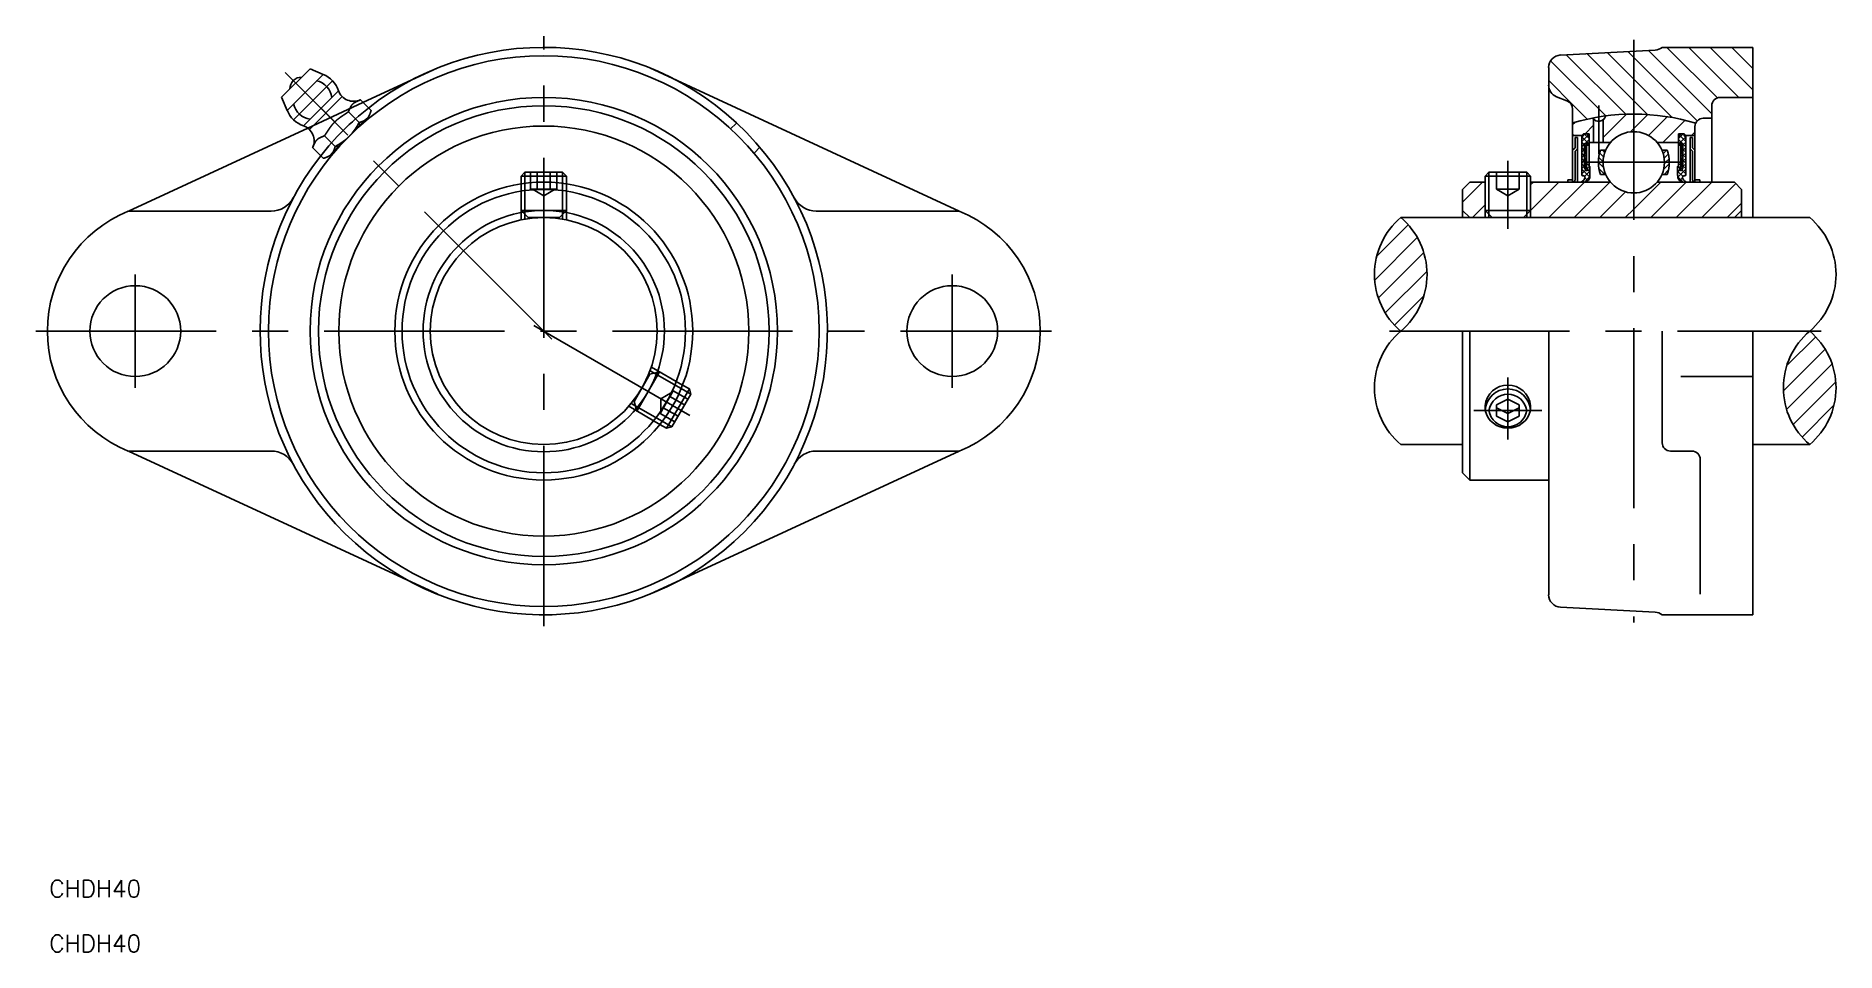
# Model space of a CAD drawing. Extents: x -89 to 228, y -109 to 52.
import ezdxf

# ---------------------------------------------------------------- set-up
doc = ezdxf.new("R2010")
doc.units = 0
for name, pattern in [('CENTER', [50.8, 31.75, -6.35, 6.35, -6.35]), ('DASHED', [19.05, 12.7, -6.35]), ('PHANTOM', [63.5, 31.75, -6.35, 6.35, -6.35, 6.35, -6.35])]:
    doc.linetypes.add(name, pattern=pattern)
doc.layers.get('0').update_dxf_attribs({"linetype": 'CONTINUOUS'})
doc.layers.add('CENTER', color=1, linetype='CENTER')
doc.styles.get("Standard").update_dxf_attribs({"font": 'txt.shx', "height": 3, "bigfont": 'bigfont.shx'})

# ---------------------------------------------------------------- blocks, each defined once
blk = doc.blocks.new('*U2')
at = {"color": 7, "linetype": 'CONTINUOUS'}
blk.add_text('CHDH40', height=3, dxfattribs=at).set_placement((-87.16, -99.76))
blk = doc.blocks.new('*U3')
at = {"color": 7, "linetype": 'CONTINUOUS'}
blk.add_text('CHDH40', height=3, dxfattribs=at).set_placement((-87.16, -109.42))

msp = doc.modelspace()

# ---------------------------------------------------------------- linework, layer by layer
at = {"color": 3, "linetype": 'CONTINUOUS'}
for p, q in [((187.18, 37.91), (177.47, 47.63)), ((190.7, 38.21), (180.2, 48.7)), ((192.13, 40.6), (183.83, 48.9)), ((192.13, 44.41), (187.45, 49.09)), ((192.13, 48.23), (191.08, 49.28)), ((203.31, 37.05), (192.13, 48.23)), ((205.86, 38.31), (194.7, 49.47)), ((206.88, 41.1), (197.98, 50)), ((210.62, 41.18), (201.8, 50)), ((213.13, 42.49), (205.61, 50)), ((213.13, 46.3), (209.43, 50)), ((181.47, 39.81), (177.13, 44.15)), ((198.91, 37.63), (192.13, 44.41)), ((183.93, 37.35), (181.47, 39.81)), ((186.75, 34.14), (190.82, 38.21)), ((194.57, 38.16), (192.13, 40.6)), ((192.13, 35.7), (194.58, 38.16)), ((181.35, 36.38), (181.79, 36.81)), ((183.54, 34.75), (185.05, 36.26)), ((191.52, 35.1), (192.13, 35.7)), ((194.71, 34.47), (198.01, 37.78)), ((197.27, 33.22), (201.2, 37.14)), ((202.32, 34.45), (202.9, 35.03)), ((182.96, 33.43), (184.02, 34.49)), ((184.24, 32.96), (182.96, 34.24)), ((183.45, 32.8), (182.96, 33.28)), ((182.96, 32.48), (183.45, 32.97)), ((183.45, 31.84), (182.96, 32.33)), ((182.96, 31.52), (183.45, 32.01)), ((183.26, 34.69), (183.33, 34.75)), ((184.24, 33.91), (183.4, 34.75)), ((183.45, 32.97), (183.57, 33.08)), ((183.45, 32.58), (183.95, 33.08)), ((183.45, 32.2), (183.82, 32.57)), ((183.45, 31.82), (183.82, 32.19)), ((183.45, 31.44), (183.82, 31.81)), ((183.57, 33.08), (184.24, 33.76)), ((184.07, 32.83), (184.11, 32.86)), ((184.2, 32.76), (184.24, 32.8)), ((187.01, 31.45), (186.59, 31.86)), ((197.3, 31.25), (197.91, 31.86)), ((200.01, 33.91), (200.85, 34.75)), ((200.01, 32.96), (201.29, 34.24)), ((200.69, 33.08), (200.01, 33.76)), ((200.05, 32.76), (200.01, 32.8)), ((200.18, 32.83), (200.14, 32.86)), ((201.29, 33.43), (200.23, 34.49)), ((200.8, 32.58), (200.3, 33.08)), ((200.8, 32.2), (200.43, 32.57)), ((200.8, 31.82), (200.43, 32.19)), ((200.8, 31.44), (200.43, 31.81)), ((200.8, 32.97), (200.69, 33.08)), ((200.8, 32.8), (201.29, 33.28)), ((201.29, 32.48), (200.8, 32.97)), ((200.8, 31.84), (201.29, 32.33)), ((201.29, 31.52), (200.8, 32.01)), ((200.99, 34.69), (200.92, 34.75)), ((183.45, 30.89), (182.96, 31.38)), ((182.96, 30.57), (183.45, 31.06)), ((183.45, 29.93), (182.96, 30.42)), ((182.96, 29.62), (183.45, 30.1)), ((183.45, 28.98), (182.96, 29.47)), ((182.96, 28.66), (183.45, 29.15)), ((183.45, 31.06), (183.82, 31.43)), ((183.45, 30.68), (183.82, 31.04)), ((183.45, 30.29), (183.82, 30.66)), ((183.45, 29.91), (183.82, 30.28)), ((183.45, 29.53), (183.82, 29.9)), ((183.45, 29.15), (183.82, 29.52)), ((183.45, 28.77), (183.82, 29.14)), ((183.58, 28.52), (183.85, 28.79)), ((184.39, 29), (183.82, 29.57)), ((183.82, 29.52), (183.86, 29.56)), ((183.92, 28.67), (184.33, 29.08)), ((186.82, 28.78), (185.88, 29.72)), ((186.73, 29.82), (185.94, 30.61)), ((187.03, 27.61), (185.97, 28.67)), ((186.81, 30.69), (186.1, 31.4)), ((197.37, 28.46), (198.36, 29.45)), ((197.47, 30.47), (198.2, 31.2)), ((197.52, 29.56), (197.7, 29.74)), ((197.7, 29.74), (198.34, 30.38)), ((199.86, 29), (200.43, 29.57)), ((200.33, 28.67), (199.92, 29.08)), ((200.43, 29.52), (200.39, 29.56)), ((200.67, 28.52), (200.4, 28.79)), ((200.8, 31.06), (200.43, 31.43)), ((200.8, 30.68), (200.43, 31.04)), ((200.8, 30.29), (200.43, 30.66)), ((200.8, 29.91), (200.43, 30.28)), ((200.8, 29.53), (200.43, 29.9)), ((200.8, 29.15), (200.43, 29.52)), ((200.8, 28.77), (200.43, 29.14)), ((200.8, 30.89), (201.29, 31.38)), ((201.29, 30.57), (200.8, 31.06)), ((200.8, 29.93), (201.29, 30.42)), ((201.29, 29.62), (200.8, 30.1)), ((200.8, 28.98), (201.29, 29.47)), ((201.29, 28.66), (200.8, 29.15)), ((-3.32, 28), (-3.32, 26.04)), ((3.32, 28), (3.32, 26.04)), ((161.93, 22.73), (165.45, 26.25)), ((166.6, 28), (166.6, 20.57)), ((173.25, 28), (173.25, 20.57)), ((173.93, 25.75), (174.43, 26.25)), ((173.93, 21.26), (178.92, 26.25)), ((177.15, 20), (183.41, 26.25)), ((181.64, 20), (187.9, 26.25)), ((184.37, 27.11), (182.96, 28.52)), ((182.96, 27.71), (183.65, 28.4)), ((183.18, 27.34), (182.96, 27.56)), ((183.31, 26.25), (183.15, 26.42)), ((183.42, 26.26), (184.39, 27.23)), ((183.48, 27.28), (184.39, 28.18)), ((184.02, 26.51), (183.51, 27.01)), ((183.72, 28.28), (183.99, 28.55)), ((184.39, 28.04), (184.02, 28.41)), ((192.13, 21.5), (196.88, 26.25)), ((195.11, 20), (201.37, 26.25)), ((197.48, 27.61), (198.21, 28.35)), ((199.61, 20), (205.86, 26.25)), ((199.86, 28.04), (200.23, 28.41)), ((200.77, 27.28), (199.86, 28.18)), ((200.83, 26.26), (199.86, 27.23)), ((199.88, 27.11), (201.29, 28.52)), ((200.24, 26.51), (200.74, 27.01)), ((200.53, 28.28), (200.26, 28.55)), ((201.29, 27.71), (200.6, 28.4)), ((200.94, 26.25), (201.1, 26.42)), ((201.07, 27.34), (201.29, 27.56)), ((204.1, 20), (210.1, 26.01)), ((163.68, 20), (165.93, 22.24)), ((186.13, 20), (190.68, 24.54)), ((208.59, 20), (211.13, 22.54)), ((165.93, 21.25), (165.93, 20)), ((173.93, 21.25), (173.93, 20)), ((190.62, 20), (192.13, 21.5)), ((25.91, -11.12), (24.22, -10.14)), ((22.59, -16.88), (20.89, -15.9))]:
    msp.add_line(p, q, dxfattribs=at)
at = {"color": 7, "linetype": 'CONTINUOUS'}
for p, q in [((195.89, 49.53), (179.2, 48.65)), ((213.13, 50), (197.13, 50)), ((213.13, 50), (213.13, 20)), ((-46.2, 41.2), (-41.2, 46.2)), ((-38.9, 45.24), (-45.24, 38.9)), ((-41.2, 46.2), (-38.9, 45.24)), ((-31.87, 40.28), (-18.69, 46.38)), ((73.22, 21.14), (18.69, 46.38)), ((177.13, 46.45), (177.13, 26.25)), ((-44.09, 37.23), (-37.23, 44.09)), ((-43.7, 43.7), (-42.07, 42.07)), ((-42.35, 36.17), (-36.17, 42.35)), ((-35.51, 41.32), (-41.29, 35.51)), ((180.35, 40.58), (178.51, 41.31)), ((-45.24, 38.9), (-46.2, 41.2)), ((-39.26, 39.26), (-36.85, 36.85, -5.15)), ((-32.55, 36.76, 5.15), (-34.43, 38.64, 5.15)), ((181.35, 39.09), (181.35, 26.25)), ((205.86, 39.71), (205.86, 26.25)), ((213.13, 41.18), (207.33, 41.18)), ((-73.22, 21.14), (-41.6, 35.78)), ((-31, 37.61), (-37.61, 31)), ((-33.78, 34.9, 5.15), (-34.9, 33.78, 5.15)), ((-33.17, 35.72, 5.15), (-33.12, 35.56, 4.91)), ((-32.55, 36.76, -5.15), (-32.5, 36.18, -4.51)), ((-31.93, 36.96, 4.14), (-31.94, 36.74, 3.95)), ((-31.04, 37.64), (-31, 37.61)), ((33.96, 36.64), (32.85, 35.61)), ((185.05, 33.22), (185.05, 37.32)), ((186.75, 33.22), (186.75, 37.25)), ((202.9, 36.03), (202.9, 26.25)), ((205.86, 37.5), (204.37, 37.5)), ((-38.64, 34.43, 5.15), (-36.76, 32.55, 5.15)), ((-36.74, 31.95, 3.95), (-36.96, 31.93, 4.14)), ((-36.76, 32.55, -5.15), (-36.18, 32.5, 4.51)), ((-35.73, 33.17, 5.15), (-35.56, 33.12, 4.91)), ((38.12, 32.48), (37.1, 31.36)), ((181.56, 34.45), (181.35, 34.67)), ((181.77, 32.32), (181.35, 31.9)), ((181.35, 26.85), (181.35, 31.9)), ((182.97, 34.45), (181.56, 34.45)), ((181.77, 32.32), (181.77, 34.14)), ((181.77, 34.14), (182.2, 34.14)), ((181.77, 32.8), (181.77, 33.87)), ((181.77, 31.72), (182.2, 32.14)), ((182.2, 34.14), (182.2, 26.25)), ((182.96, 30.06), (182.96, 34.29)), ((182.96, 27.54), (182.96, 34.29)), ((183.26, 34.75), (182.97, 34.45)), ((183.06, 34.36), (183.02, 34.36)), ((183.06, 34.36), (183.16, 34.36)), ((184.24, 34.75), (183.26, 34.75)), ((183.26, 34.75), (183.26, 34.46)), ((183.79, 34.75), (183.33, 34.75)), ((183.45, 28.75), (183.45, 32.95)), ((183.45, 32.95), (183.45, 29.91)), ((184.11, 33.08), (183.58, 33.08)), ((184.11, 33.08), (183.58, 33.08)), ((183.79, 34.75), (184.24, 34.24)), ((183.82, 32.78), (183.82, 28.86)), ((183.82, 32.77), (183.82, 32.63)), ((183.82, 32.76), (184.24, 32.76)), ((184.24, 32.76), (183.82, 32.76)), ((184.11, 32.83), (183.87, 32.83)), ((184.11, 32.83), (184.11, 33.08)), ((184.11, 33.08), (184.11, 32.83)), ((184.24, 34.75), (184.24, 29.18)), ((184.24, 34.24), (184.24, 32.76)), ((184.24, 33.41), (184.43, 33.22)), ((188.01, 33.22), (184.43, 33.22)), ((187.17, 31.86), (186.25, 31.86)), ((196.25, 33.22), (199.82, 33.22)), ((198, 31.86), (197.09, 31.86)), ((200.01, 33.41), (199.82, 33.22)), ((200.01, 34.75), (200.99, 34.75)), ((200.01, 34.75), (200.01, 29.18)), ((200.46, 34.75), (200.01, 34.24)), ((200.01, 34.24), (200.01, 32.76)), ((200.01, 32.76), (200.43, 32.76)), ((200.43, 32.76), (200.01, 32.76)), ((200.14, 33.08), (200.14, 32.83)), ((200.14, 33.08), (200.67, 33.08)), ((200.14, 33.08), (200.67, 33.08)), ((200.14, 32.83), (200.14, 33.08)), ((200.14, 32.83), (200.38, 32.83)), ((200.43, 32.78), (200.43, 28.86)), ((200.43, 32.77), (200.43, 32.63)), ((200.46, 34.75), (200.92, 34.75)), ((200.8, 32.95), (200.8, 29.91)), ((200.8, 28.75), (200.8, 32.95)), ((200.99, 34.75), (201.29, 34.45)), ((200.99, 34.75), (200.99, 34.46)), ((201.19, 34.36), (201.09, 34.36)), ((201.19, 34.36), (201.23, 34.36)), ((201.29, 34.45), (202.69, 34.45)), ((201.29, 30.06), (201.29, 34.29)), ((201.29, 27.54), (201.29, 34.29)), ((202.05, 34.14), (202.05, 26.25)), ((202.48, 34.14), (202.05, 34.14)), ((202.48, 31.72), (202.05, 32.14)), ((202.48, 32.32), (202.48, 34.14)), ((202.48, 32.8), (202.48, 33.87)), ((202.48, 32.32), (202.9, 31.9)), ((202.69, 34.45), (202.9, 34.67)), ((202.9, 26.85), (202.9, 31.9)), ((-37.61, 31), (-37.64, 31.04)), ((181.77, 26.68), (181.77, 31.72)), ((181.77, 27.58), (181.77, 31.72)), ((181.77, 27.58), (181.77, 31.72)), ((181.77, 31.72), (181.77, 27.41)), ((183.74, 28.25), (183.45, 28.75)), ((184.39, 29.03), (183.82, 29.6)), ((183.82, 28.86), (183.82, 28.85)), ((183.82, 28.85), (184.06, 28.43)), ((184.39, 27.43), (184.39, 29.03)), ((199.86, 29.03), (200.43, 29.6)), ((199.86, 27.43), (199.86, 29.03)), ((200.43, 28.85), (200.19, 28.43)), ((200.43, 28.86), (200.43, 28.85)), ((200.51, 28.25), (200.8, 28.75)), ((202.48, 31.72), (202.48, 27.41)), ((202.48, 26.68), (202.48, 31.72)), ((202.48, 27.58), (202.48, 31.72)), ((202.48, 27.58), (202.48, 31.72)), ((-3.32, 28), (-4, 27.32)), ((4, 27.32), (-4, 27.32)), ((-4, 27.32), (-4, 25.95)), ((3.32, 28), (-3.32, 28)), ((3.32, 28), (4, 27.32)), ((4, 27.32), (4, 25.95)), ((161.93, 24.98), (163.2, 26.25)), ((163.2, 26.25), (165.93, 26.25)), ((166.6, 28), (165.93, 27.32)), ((173.93, 27.32), (165.93, 27.32)), ((165.93, 27.32), (165.93, 21.25)), ((173.25, 28), (166.6, 28)), ((173.25, 28), (173.93, 27.32)), ((173.93, 27.32), (173.93, 21.25)), ((173.93, 26.25), (188.01, 26.25)), ((180.5, 26.68), (180.5, 26.25)), ((181.18, 26.68), (180.5, 26.68)), ((180.5, 26.25), (181.35, 26.25)), ((183.33, 27.34), (183.16, 27.34)), ((184.06, 28.43), (183.74, 28.25)), ((187.17, 27.61), (186.25, 27.61)), ((196.25, 26.25), (209.85, 26.25)), ((198, 27.61), (197.09, 27.61)), ((200.19, 28.43), (200.51, 28.25)), ((200.92, 27.34), (201.09, 27.34)), ((203.75, 26.25), (202.9, 26.25)), ((203.07, 26.68), (203.75, 26.68)), ((203.75, 26.68), (203.75, 26.25)), ((209.85, 26.25), (211.13, 24.98)), ((161.93, 24.98), (161.93, 20)), ((211.13, 24.98), (211.13, 20)), ((-73.22, 21.14), (-48.04, 21.14)), ((73.22, 21.14), (48.04, 21.14)), ((161.93, 21.27), (163.2, 20)), ((161.93, 20), (213.13, 20)), ((163.2, 20), (209.85, 20)), ((173.93, 21.25), (165.93, 21.25)), ((167.18, 20), (165.93, 21.25)), ((166.6, 20.57), (166.6, 20)), ((172.68, 20), (173.93, 21.25)), ((173.25, 20.57), (173.25, 20)), ((209.85, 20), (211.13, 21.27)), ((161.93, 0), (161.93, -24.98)), ((163.2, 0), (163.2, -26.25)), ((177.13, -46.45), (177.13, 0)), ((197.13, -19.67), (197.13, 0)), ((213.13, -50), (213.13, 0)), ((25.66, -10.2), (24.47, -9.51)), ((21.66, -17.13), (25.66, -10.2)), ((22.59, -16.88), (25.91, -11.12)), ((25.91, -11.12), (25.66, -10.2)), ((167.93, -13), (169.93, -12)), ((169.93, -12), (171.93, -13)), ((165.93, -14), (165.93, -13.13)), ((167.93, -15), (167.93, -13)), ((169.93, -14.5), (167.93, -13.5)), ((169.93, -16), (167.93, -15)), ((171.93, -13.5), (169.93, -14.5)), ((169.93, -14.5), (169.93, -16)), ((171.93, -15), (169.93, -16)), ((171.93, -13), (171.93, -15)), ((173.93, -13.13), (173.93, -14)), ((21.66, -17.13), (20.47, -16.44)), ((22.59, -16.88), (21.66, -17.13)), ((-73.22, -21.14), (-18.69, -46.38)), ((-73.22, -21.14), (-48.04, -21.14)), ((73.22, -21.14), (18.69, -46.38)), ((73.22, -21.14), (48.04, -21.14)), ((202.38, -21.14), (198.6, -21.14)), ((161.93, -24.98), (163.2, -26.25)), ((203.85, -46.38), (203.85, -22.61)), ((163.2, -26.25), (177.13, -26.25)), ((195.89, -49.53), (179.2, -48.65)), ((213.13, -50), (197.13, -50))]:
    msp.add_line(p, q, dxfattribs=at)
at = {"color": 3, "linetype": 'DASHED'}
for p, q in [((-41.6, 35.78), (-31.87, 40.28)), ((-4, 25.95), (-4, 19.6)), ((-3.32, 26.04), (-3.32, 19.72)), ((-2.31, 28), (-2.31, 25)), ((-1.15, 28), (-1.15, 25)), ((1.15, 28), (1.15, 25)), ((2.31, 28), (2.31, 25)), ((3.32, 26.04), (3.32, 19.72)), ((4, 25.95), (4, 19.6)), ((167.93, 28), (167.93, 25)), ((169.93, 28), (169.93, 25)), ((171.93, 28), (171.93, 25)), ((2.31, 25), (-2.31, 25)), ((-2, 25), (0, 23.85)), ((2, 25), (0, 23.85)), ((167.93, 25), (169.93, 23.85)), ((171.93, 25), (167.93, 25)), ((171.93, 25), (169.93, 23.85)), ((4, 21.25), (-4, 21.25)), ((-2.75, 20), (-4, 21.25)), ((2.75, 20), (-2.75, 20)), ((2.75, 20), (4, 21.25)), ((24.47, -9.51), (18.97, -6.33)), ((15.95, -12.38), (18.7, -7.62)), ((16.4, -14.09), (20.4, -7.16)), ((18.7, -7.62), (20.4, -7.16)), ((24.22, -10.14), (18.74, -6.98)), ((213.13, -8), (197.13, -8)), ((15.95, -12.38), (16.4, -14.09)), ((20.5, -14.5), (22.81, -10.5)), ((22.65, -10.77), (20.65, -11.92)), ((20.65, -14.23), (20.65, -11.92)), ((24.83, -13), (22.23, -11.5)), ((25.4, -12), (22.81, -10.5)), ((20.47, -16.44), (14.97, -13.26)), ((20.89, -15.9), (15.42, -12.74)), ((23.09, -16), (20.5, -14.5)), ((23.67, -15), (21.07, -13.5))]:
    msp.add_line(p, q, dxfattribs=at)
at = {"color": 7, "linetype": 'CONTINUOUS', "extrusion": (0.612372, 0.612372, 0.5)}
for p, q in [((-32.55, 36.76, 5.15), (-34.43, 38.64, 5.15)), ((-30.45, 38.86), (-32.33, 40.74)), ((-30.91, 37.77, 1.89), (-31.47, 37.21, 3.26))]:
    msp.add_line(p, q, dxfattribs=at)
at = {"color": 7, "linetype": 'CONTINUOUS', "extrusion": (0.612372, 0.612372, -0.5)}
for p, q in [((-32.55, 36.76, -5.15), (-34.43, 38.64, -5.15)), ((-30.45, 38.86), (-32.33, 40.74)), ((-31.47, 37.21, -3.26), (-30.91, 37.77, -1.89))]:
    msp.add_line(p, q, dxfattribs=at)
at = {"color": 7, "linetype": 'CONTINUOUS', "extrusion": (1.51e-14, 1.48e-14, -1)}
for p, q in [((-32.55, 36.76, -5.15), (-34.43, 38.64, -5.15)), ((-34.9, 33.78, -5.15), (-33.78, 34.9, -5.15)), ((-36.76, 32.55, -5.15), (-38.64, 34.43, -5.15))]:
    msp.add_line(p, q, dxfattribs=at)
at = {"color": 7, "linetype": 'CONTINUOUS', "extrusion": (0.707107, -0.707107, 0)}
for p, q in [((-34.9, 33.78, -5.15), (-33.78, 34.9, -5.15)), ((-33.78, 34.9, 5.15), (-34.9, 33.78, 5.15)), ((-31.47, 37.21, -3.26), (-30.91, 37.77, -1.89)), ((-30.91, 37.77, 1.89), (-31.47, 37.21, 3.26)), ((-37.77, 30.91, -1.89), (-37.21, 31.47, -3.26)), ((-37.21, 31.47, 3.26), (-37.77, 30.91, 1.89))]:
    msp.add_line(p, q, dxfattribs=at)
at = {"color": 7, "linetype": 'CONTINUOUS', "extrusion": (-0.612372, -0.612372, 0.5)}
for p, q in [((-38.86, 30.45), (-40.74, 32.33)), ((-38.64, 34.43, 5.15), (-36.76, 32.55, 5.15)), ((-37.21, 31.47, 3.26), (-37.77, 30.91, 1.89))]:
    msp.add_line(p, q, dxfattribs=at)
at = {"color": 7, "linetype": 'CONTINUOUS', "extrusion": (-0.612372, -0.612372, -0.5)}
for p, q in [((-38.86, 30.45), (-40.74, 32.33)), ((-36.76, 32.55, -5.15), (-38.64, 34.43, -5.15)), ((-37.77, 30.91, -1.89), (-37.21, 31.47, -3.26))]:
    msp.add_line(p, q, dxfattribs=at)
at = {"color": 3, "linetype": 'PHANTOM'}
for p, q in [((151.05, 20), (161.93, 20)), ((213.13, 20), (223.13, 20)), ((146.46, 8.99), (153.97, 16.5)), ((146.8, 13.15), (152.37, 18.72)), ((147.1, 5.82), (155.12, 13.83)), ((148.31, 3.21), (155.68, 10.58)), ((149.96, 1.04), (155.14, 6.22)), ((219.07, -6.14), (224.2, -1.02)), ((218.5, -10.53), (225.85, -3.18)), ((219.05, -13.79), (227.07, -5.78)), ((220.2, -16.46), (227.73, -8.94)), ((221.79, -18.69), (227.4, -13.08)), ((151.05, -20), (161.93, -20)), ((213.13, -20), (223.13, -20))]:
    msp.add_line(p, q, dxfattribs=at)
at = {"color": 7}
for points in [[(-34.43, 38.64, -5.15), (-34.44, 38.63, -5.15), (-34.45, 38.63, -5.15), (-34.46, 38.62, -5.15), (-34.47, 38.61, -5.15), (-34.48, 38.61, -5.15), (-34.48, 38.6, -5.15), (-34.49, 38.6, -5.15), (-34.5, 38.59, -5.15), (-34.51, 38.59, -5.15), (-34.52, 38.58, -5.15), (-34.52, 38.58, -5.15), (-34.53, 38.57, -5.15), (-34.54, 38.56, -5.15), (-34.55, 38.56, -5.15), (-34.56, 38.55, -5.15), (-34.56, 38.55, -5.15), (-34.57, 38.54, -5.15), (-34.58, 38.54, -5.15), (-34.59, 38.53, -5.15), (-34.59, 38.53, -5.15), (-34.6, 38.52, -5.15), (-34.61, 38.52, -5.15), (-34.62, 38.51, -5.15), (-34.63, 38.51, -5.15), (-34.63, 38.5, -5.15), (-34.64, 38.49, -5.15), (-34.65, 38.49, -5.15), (-34.66, 38.48, -5.15), (-34.66, 38.48, -5.15), (-34.67, 38.47, -5.15), (-34.68, 38.47, -5.15), (-34.69, 38.46, -5.15), (-34.7, 38.46, -5.15), (-34.7, 38.45, -5.15), (-34.71, 38.45, -5.15), (-34.72, 38.44, -5.15), (-34.73, 38.44, -5.15), (-34.74, 38.43, -5.15), (-34.74, 38.43, -5.15), (-34.75, 38.42, -5.15), (-34.76, 38.42, -5.15), (-34.77, 38.41, -5.15), (-34.77, 38.4, -5.15), (-34.78, 38.4, -5.15), (-34.79, 38.39, -5.15), (-34.8, 38.39, -5.15), (-34.81, 38.38, -5.15), (-34.81, 38.38, -5.15), (-34.82, 38.37, -5.15), (-34.83, 38.37, -5.15), (-34.84, 38.36, -5.15), (-34.85, 38.36, -5.15), (-34.85, 38.35, -5.15), (-34.86, 38.35, -5.15), (-34.87, 38.34, -5.15), (-34.88, 38.34, -5.15), (-34.89, 38.33, -5.15), (-34.89, 38.32, -5.15), (-34.9, 38.32, -5.15), (-34.91, 38.31, -5.15), (-34.92, 38.31, -5.15), (-34.93, 38.3, -5.15), (-34.94, 38.3, -5.15), (-34.94, 38.29, -5.15), (-34.95, 38.29, -5.15), (-34.96, 38.28, -5.15), (-34.97, 38.28, -5.15), (-34.98, 38.27, -5.15), (-34.98, 38.27, -5.15), (-34.99, 38.26, -5.15), (-35, 38.25, -5.15), (-35.01, 38.25, -5.15), (-35.02, 38.24, -5.15), (-35.03, 38.24, -5.15), (-35.03, 38.23, -5.15), (-35.04, 38.23, -5.15), (-35.05, 38.22, -5.15), (-35.06, 38.22, -5.15), (-35.07, 38.21, -5.15), (-35.08, 38.21, -5.15), (-35.08, 38.2, -5.15), (-35.09, 38.19, -5.15), (-35.1, 38.19, -5.15), (-35.11, 38.18, -5.15), (-35.12, 38.18, -5.15), (-35.12, 38.17, -5.15), (-35.13, 38.17, -5.15), (-35.14, 38.16, -5.15), (-35.15, 38.16, -5.15), (-35.16, 38.15, -5.15), (-35.17, 38.14, -5.15), (-35.17, 38.14, -5.15), (-35.18, 38.13, -5.15), (-35.19, 38.13, -5.15), (-35.2, 38.12, -5.15), (-35.21, 38.12, -5.15), (-35.22, 38.11, -5.15), (-35.22, 38.11, -5.15), (-35.23, 38.1, -5.15), (-35.24, 38.09, -5.15), (-35.25, 38.09, -5.15), (-35.26, 38.08, -5.15), (-35.27, 38.08, -5.15), (-35.28, 38.07, -5.15), (-35.28, 38.07, -5.15), (-35.29, 38.06, -5.15), (-35.3, 38.06, -5.15), (-35.31, 38.05, -5.15), (-35.32, 38.04, -5.15), (-35.33, 38.04, -5.15), (-35.33, 38.03, -5.15), (-35.34, 38.03, -5.15), (-35.35, 38.02, -5.15), (-35.36, 38.02, -5.15), (-35.37, 38.01, -5.15), (-35.38, 38, -5.15), (-35.38, 38, -5.15), (-35.39, 37.99, -5.15), (-35.4, 37.99, -5.15), (-35.41, 37.98, -5.15), (-35.42, 37.98, -5.15), (-35.43, 37.97, -5.15), (-35.44, 37.97, -5.15), (-35.44, 37.96, -5.15), (-35.45, 37.95, -5.15), (-35.46, 37.95, -5.15), (-35.47, 37.94, -5.15), (-35.48, 37.94, -5.15), (-35.49, 37.93, -5.15), (-35.49, 37.93, -5.15), (-35.5, 37.92, -5.15), (-35.51, 37.91, -5.15), (-35.52, 37.91, -5.15), (-35.53, 37.9, -5.15), (-35.54, 37.9, -5.15), (-35.54, 37.89, -5.15), (-35.55, 37.89, -5.15), (-35.56, 37.88, -5.15), (-35.57, 37.87, -5.15), (-35.58, 37.87, -5.15), (-35.59, 37.86, -5.15), (-35.6, 37.86, -5.15), (-35.6, 37.85, -5.15), (-35.61, 37.84, -5.15), (-35.62, 37.84, -5.15), (-35.63, 37.83, -5.15), (-35.64, 37.83, -5.15), (-35.65, 37.82, -5.15), (-35.65, 37.82, -5.15), (-35.66, 37.81, -5.15), (-35.67, 37.8, -5.15), (-35.68, 37.8, -5.15), (-35.69, 37.79, -5.15), (-35.7, 37.79, -5.15), (-35.7, 37.78, -5.15), (-35.71, 37.77, -5.15), (-35.72, 37.77, -5.15), (-35.73, 37.76, -5.15), (-35.74, 37.76, -5.15), (-35.75, 37.75, -5.15), (-35.76, 37.75, -5.15), (-35.76, 37.74, -5.15), (-35.77, 37.73, -5.15), (-35.78, 37.73, -5.15), (-35.79, 37.72, -5.15), (-35.8, 37.72, -5.15), (-35.81, 37.71, -5.15), (-35.81, 37.7, -5.15), (-35.82, 37.7, -5.15), (-35.83, 37.69, -5.15), (-35.84, 37.69, -5.15), (-35.85, 37.68, -5.15), (-35.86, 37.67, -5.15), (-35.86, 37.67, -5.15), (-35.87, 37.66, -5.15), (-35.88, 37.66, -5.15), (-35.89, 37.65, -5.15), (-35.9, 37.64, -5.15), (-35.91, 37.64, -5.15), (-35.91, 37.63, -5.15), (-35.92, 37.63, -5.15), (-35.93, 37.62, -5.15), (-35.94, 37.61, -5.15), (-35.95, 37.61, -5.15), (-35.95, 37.6, -5.15), (-35.96, 37.6, -5.15), (-35.97, 37.59, -5.15), (-35.98, 37.58, -5.15), (-35.99, 37.58, -5.15), (-36, 37.57, -5.15), (-36, 37.57, -5.15), (-36.01, 37.56, -5.15), (-36.02, 37.55, -5.15), (-36.03, 37.55, -5.15), (-36.04, 37.54, -5.15), (-36.04, 37.54, -5.15), (-36.05, 37.53, -5.15), (-36.06, 37.52, -5.15), (-36.07, 37.52, -5.15), (-36.08, 37.51, -5.15), (-36.09, 37.51, -5.15), (-36.09, 37.5, -5.15), (-36.1, 37.49, -5.15), (-36.11, 37.49, -5.15), (-36.12, 37.48, -5.15), (-36.13, 37.47, -5.15), (-36.13, 37.47, -5.15), (-36.14, 37.46, -5.15), (-36.15, 37.46, -5.15), (-36.16, 37.45, -5.15), (-36.17, 37.44, -5.15), (-36.17, 37.44, -5.15), (-36.18, 37.43, -5.15), (-36.19, 37.42, -5.15), (-36.2, 37.42, -5.15), (-36.21, 37.41, -5.15), (-36.21, 37.41, -5.15), (-36.22, 37.4, -5.15), (-36.23, 37.39, -5.15), (-36.24, 37.39, -5.15), (-36.25, 37.38, -5.15), (-36.25, 37.37, -5.15), (-36.26, 37.37, -5.15), (-36.27, 37.36, -5.15), (-36.28, 37.36, -5.15), (-36.28, 37.35, -5.15), (-36.29, 37.34, -5.15), (-36.3, 37.34, -5.15), (-36.31, 37.33, -5.15), (-36.32, 37.32, -5.15), (-36.32, 37.32, -5.15), (-36.33, 37.31, -5.15), (-36.34, 37.31, -5.15), (-36.35, 37.3, -5.15), (-36.35, 37.29, -5.15), (-36.36, 37.29, -5.15), (-36.37, 37.28, -5.15), (-36.38, 37.27, -5.15), (-36.39, 37.27, -5.15), (-36.39, 37.26, -5.15), (-36.4, 37.25, -5.15), (-36.41, 37.25, -5.15), (-36.42, 37.24, -5.15), (-36.42, 37.24, -5.15), (-36.43, 37.23, -5.15), (-36.44, 37.22, -5.15), (-36.45, 37.22, -5.15), (-36.45, 37.21, -5.15), (-36.46, 37.2, -5.15), (-36.47, 37.2, -5.15), (-36.48, 37.19, -5.15), (-36.48, 37.18, -5.15), (-36.49, 37.18, -5.15), (-36.5, 37.17, -5.15), (-36.51, 37.16, -5.15), (-36.51, 37.16, -5.15), (-36.52, 37.15, -5.15), (-36.53, 37.15, -5.15), (-36.54, 37.14, -5.15), (-36.54, 37.13, -5.15), (-36.55, 37.13, -5.15), (-36.56, 37.12, -5.15), (-36.57, 37.11, -5.15), (-36.57, 37.11, -5.15), (-36.58, 37.1, -5.15), (-36.59, 37.09, -5.15), (-36.59, 37.09, -5.15), (-36.6, 37.08, -5.15), (-36.61, 37.07, -5.15), (-36.62, 37.07, -5.15), (-36.62, 37.06, -5.15), (-36.63, 37.05, -5.15), (-36.64, 37.05, -5.15), (-36.64, 37.04, -5.15), (-36.65, 37.03, -5.15), (-36.66, 37.03, -5.15), (-36.67, 37.02, -5.15), (-36.67, 37.02, -5.15), (-36.68, 37.01, -5.15), (-36.69, 37, -5.15), (-36.69, 37, -5.15), (-36.7, 36.99, -5.15), (-36.71, 36.98, -5.15), (-36.71, 36.98, -5.15), (-36.72, 36.97, -5.15), (-36.73, 36.96, -5.15), (-36.74, 36.96, -5.15), (-36.74, 36.95, -5.15), (-36.75, 36.94, -5.15), (-36.76, 36.94, -5.15), (-36.76, 36.93, -5.15), (-36.77, 36.92, -5.15), (-36.78, 36.92, -5.15), (-36.78, 36.91, -5.15), (-36.79, 36.9, -5.15), (-36.8, 36.9, -5.15), (-36.8, 36.89, -5.15), (-36.81, 36.88, -5.15), (-36.82, 36.88, -5.15), (-36.82, 36.87, -5.15), (-36.83, 36.86, -5.15), (-36.84, 36.86, -5.15), (-36.84, 36.85, -5.15), (-36.85, 36.84, -5.15), (-36.86, 36.84, -5.15), (-36.86, 36.83, -5.15), (-36.87, 36.82, -5.15), (-36.88, 36.82, -5.15), (-36.88, 36.81, -5.15), (-36.89, 36.8, -5.15), (-36.9, 36.8, -5.15), (-36.9, 36.79, -5.15), (-36.91, 36.78, -5.15), (-36.92, 36.78, -5.15), (-36.92, 36.77, -5.15), (-36.93, 36.76, -5.15), (-36.94, 36.76, -5.15), (-36.94, 36.75, -5.15), (-36.95, 36.74, -5.15), (-36.96, 36.74, -5.15), (-36.96, 36.73, -5.15), (-36.97, 36.72, -5.15), (-36.98, 36.71, -5.15), (-36.98, 36.71, -5.15), (-36.99, 36.7, -5.15), (-37, 36.69, -5.15), (-37, 36.69, -5.15), (-37.01, 36.68, -5.15), (-37.02, 36.67, -5.15), (-37.02, 36.67, -5.15), (-37.03, 36.66, -5.15), (-37.03, 36.65, -5.15), (-37.04, 36.64, -5.15), (-37.05, 36.64, -5.15), (-37.05, 36.63, -5.15), (-37.06, 36.62, -5.15), (-37.07, 36.62, -5.15), (-37.07, 36.61, -5.15), (-37.08, 36.6, -5.15), (-37.09, 36.59, -5.15), (-37.09, 36.59, -5.15), (-37.1, 36.58, -5.15), (-37.11, 36.57, -5.15), (-37.11, 36.57, -5.15), (-37.12, 36.56, -5.15), (-37.13, 36.55, -5.15), (-37.13, 36.54, -5.15), (-37.14, 36.54, -5.15), (-37.15, 36.53, -5.15), (-37.15, 36.52, -5.15), (-37.16, 36.51, -5.15), (-37.16, 36.51, -5.15), (-37.17, 36.5, -5.15), (-37.18, 36.49, -5.15), (-37.18, 36.48, -5.15), (-37.19, 36.48, -5.15), (-37.2, 36.47, -5.15), (-37.2, 36.46, -5.15), (-37.21, 36.45, -5.15), (-37.22, 36.45, -5.15), (-37.22, 36.44, -5.15), (-37.23, 36.43, -5.15), (-37.24, 36.42, -5.15), (-37.24, 36.42, -5.15), (-37.25, 36.41, -5.15), (-37.25, 36.4, -5.15), (-37.26, 36.39, -5.15), (-37.27, 36.39, -5.15), (-37.27, 36.38, -5.15), (-37.28, 36.37, -5.15), (-37.29, 36.36, -5.15), (-37.29, 36.35, -5.15), (-37.3, 36.35, -5.15), (-37.31, 36.34, -5.15), (-37.31, 36.33, -5.15), (-37.32, 36.32, -5.15), (-37.32, 36.32, -5.15), (-37.33, 36.31, -5.15), (-37.34, 36.3, -5.15), (-37.34, 36.29, -5.15), (-37.35, 36.28, -5.15), (-37.36, 36.28, -5.15), (-37.36, 36.27, -5.15), (-37.37, 36.26, -5.15), (-37.37, 36.25, -5.15), (-37.38, 36.25, -5.15), (-37.39, 36.24, -5.15), (-37.39, 36.23, -5.15), (-37.4, 36.22, -5.15), (-37.41, 36.21, -5.15), (-37.41, 36.21, -5.15), (-37.42, 36.2, -5.15), (-37.42, 36.19, -5.15), (-37.43, 36.18, -5.15), (-37.44, 36.17, -5.15), (-37.44, 36.17, -5.15), (-37.45, 36.16, -5.15), (-37.46, 36.15, -5.15), (-37.46, 36.14, -5.15), (-37.47, 36.13, -5.15), (-37.47, 36.13, -5.15), (-37.48, 36.12, -5.15), (-37.49, 36.11, -5.15), (-37.49, 36.1, -5.15), (-37.5, 36.09, -5.15), (-37.51, 36.09, -5.15), (-37.51, 36.08, -5.15), (-37.52, 36.07, -5.15), (-37.52, 36.06, -5.15), (-37.53, 36.05, -5.15), (-37.54, 36.04, -5.15), (-37.54, 36.04, -5.15), (-37.55, 36.03, -5.15), (-37.55, 36.02, -5.15), (-37.56, 36.01, -5.15), (-37.57, 36, -5.15), (-37.57, 36, -5.15), (-37.58, 35.99, -5.15), (-37.58, 35.98, -5.15), (-37.59, 35.97, -5.15), (-37.6, 35.96, -5.15), (-37.6, 35.95, -5.15), (-37.61, 35.95, -5.15), (-37.61, 35.94, -5.15), (-37.62, 35.93, -5.15), (-37.63, 35.92, -5.15), (-37.63, 35.91, -5.15), (-37.64, 35.91, -5.15), (-37.64, 35.9, -5.15), (-37.65, 35.89, -5.15), (-37.66, 35.88, -5.15), (-37.66, 35.87, -5.15), (-37.67, 35.86, -5.15), (-37.67, 35.86, -5.15), (-37.68, 35.85, -5.15), (-37.69, 35.84, -5.15), (-37.69, 35.83, -5.15), (-37.7, 35.82, -5.15), (-37.7, 35.81, -5.15), (-37.71, 35.81, -5.15), (-37.72, 35.8, -5.15), (-37.72, 35.79, -5.15), (-37.73, 35.78, -5.15), (-37.73, 35.77, -5.15), (-37.74, 35.76, -5.15), (-37.75, 35.76, -5.15), (-37.75, 35.75, -5.15), (-37.76, 35.74, -5.15), (-37.76, 35.73, -5.15), (-37.77, 35.72, -5.15), (-37.77, 35.71, -5.15), (-37.78, 35.7, -5.15), (-37.79, 35.7, -5.15), (-37.79, 35.69, -5.15), (-37.8, 35.68, -5.15), (-37.8, 35.67, -5.15), (-37.81, 35.66, -5.15), (-37.82, 35.65, -5.15), (-37.82, 35.65, -5.15), (-37.83, 35.64, -5.15), (-37.83, 35.63, -5.15), (-37.84, 35.62, -5.15), (-37.84, 35.61, -5.15), (-37.85, 35.6, -5.15), (-37.86, 35.6, -5.15), (-37.86, 35.59, -5.15), (-37.87, 35.58, -5.15), (-37.87, 35.57, -5.15), (-37.88, 35.56, -5.15), (-37.89, 35.55, -5.15), (-37.89, 35.54, -5.15), (-37.9, 35.54, -5.15), (-37.9, 35.53, -5.15), (-37.91, 35.52, -5.15), (-37.91, 35.51, -5.15), (-37.92, 35.5, -5.15), (-37.93, 35.49, -5.15), (-37.93, 35.49, -5.15), (-37.94, 35.48, -5.15), (-37.94, 35.47, -5.15), (-37.95, 35.46, -5.15), (-37.95, 35.45, -5.15), (-37.96, 35.44, -5.15), (-37.97, 35.44, -5.15), (-37.97, 35.43, -5.15), (-37.98, 35.42, -5.15), (-37.98, 35.41, -5.15), (-37.99, 35.4, -5.15), (-37.99, 35.39, -5.15), (-38, 35.38, -5.15), (-38, 35.38, -5.15), (-38.01, 35.37, -5.15), (-38.02, 35.36, -5.15), (-38.02, 35.35, -5.15), (-38.03, 35.34, -5.15), (-38.03, 35.33, -5.15), (-38.04, 35.33, -5.15), (-38.04, 35.32, -5.15), (-38.05, 35.31, -5.15), (-38.06, 35.3, -5.15), (-38.06, 35.29, -5.15), (-38.07, 35.28, -5.15), (-38.07, 35.28, -5.15), (-38.08, 35.27, -5.15), (-38.08, 35.26, -5.15), (-38.09, 35.25, -5.15), (-38.09, 35.24, -5.15), (-38.1, 35.23, -5.15), (-38.11, 35.22, -5.15), (-38.11, 35.22, -5.15), (-38.12, 35.21, -5.15), (-38.12, 35.2, -5.15), (-38.13, 35.19, -5.15), (-38.13, 35.18, -5.15), (-38.14, 35.17, -5.15), (-38.14, 35.17, -5.15), (-38.15, 35.16, -5.15), (-38.16, 35.15, -5.15), (-38.16, 35.14, -5.15), (-38.17, 35.13, -5.15), (-38.17, 35.12, -5.15), (-38.18, 35.12, -5.15), (-38.18, 35.11, -5.15), (-38.19, 35.1, -5.15), (-38.19, 35.09, -5.15), (-38.2, 35.08, -5.15), (-38.21, 35.08, -5.15), (-38.21, 35.07, -5.15), (-38.22, 35.06, -5.15), (-38.22, 35.05, -5.15), (-38.23, 35.04, -5.15), (-38.23, 35.03, -5.15), (-38.24, 35.03, -5.15), (-38.24, 35.02, -5.15), (-38.25, 35.01, -5.15), (-38.25, 35, -5.15), (-38.26, 34.99, -5.15), (-38.27, 34.98, -5.15), (-38.27, 34.98, -5.15), (-38.28, 34.97, -5.15), (-38.28, 34.96, -5.15), (-38.29, 34.95, -5.15), (-38.29, 34.94, -5.15), (-38.3, 34.94, -5.15), (-38.3, 34.93, -5.15), (-38.31, 34.92, -5.15), (-38.31, 34.91, -5.15), (-38.32, 34.9, -5.15), (-38.32, 34.89, -5.15), (-38.33, 34.89, -5.15), (-38.34, 34.88, -5.15), (-38.34, 34.87, -5.15), (-38.35, 34.86, -5.15), (-38.35, 34.85, -5.15), (-38.36, 34.85, -5.15), (-38.36, 34.84, -5.15), (-38.37, 34.83, -5.15), (-38.37, 34.82, -5.15), (-38.38, 34.81, -5.15), (-38.38, 34.81, -5.15), (-38.39, 34.8, -5.15), (-38.39, 34.79, -5.15), (-38.4, 34.78, -5.15), (-38.4, 34.77, -5.15), (-38.41, 34.77, -5.15), (-38.42, 34.76, -5.15), (-38.42, 34.75, -5.15), (-38.43, 34.74, -5.15), (-38.43, 34.74, -5.15), (-38.44, 34.73, -5.15), (-38.44, 34.72, -5.15), (-38.45, 34.71, -5.15), (-38.45, 34.7, -5.15), (-38.46, 34.7, -5.15), (-38.46, 34.69, -5.15), (-38.47, 34.68, -5.15), (-38.47, 34.67, -5.15), (-38.48, 34.66, -5.15), (-38.48, 34.66, -5.15), (-38.49, 34.65, -5.15), (-38.49, 34.64, -5.15), (-38.5, 34.63, -5.15), (-38.51, 34.63, -5.15), (-38.51, 34.62, -5.15), (-38.52, 34.61, -5.15), (-38.52, 34.6, -5.15), (-38.53, 34.59, -5.15), (-38.53, 34.59, -5.15), (-38.54, 34.58, -5.15), (-38.54, 34.57, -5.15), (-38.55, 34.56, -5.15), (-38.55, 34.56, -5.15), (-38.56, 34.55, -5.15), (-38.56, 34.54, -5.15), (-38.57, 34.53, -5.15), (-38.58, 34.52, -5.15), (-38.58, 34.52, -5.15), (-38.59, 34.51, -5.15), (-38.59, 34.5, -5.15), (-38.6, 34.49, -5.15), (-38.6, 34.48, -5.15), (-38.61, 34.48, -5.15), (-38.61, 34.47, -5.15), (-38.62, 34.46, -5.15), (-38.63, 34.45, -5.15), (-38.63, 34.44, -5.15), (-38.64, 34.43, -5.15)], [(-38.64, 34.43, 5.15), (-38.63, 34.44, 5.15), (-38.63, 34.45, 5.15), (-38.62, 34.46, 5.15), (-38.61, 34.47, 5.15), (-38.61, 34.48, 5.15), (-38.6, 34.48, 5.15), (-38.6, 34.49, 5.15), (-38.59, 34.5, 5.15), (-38.59, 34.51, 5.15), (-38.58, 34.52, 5.15), (-38.58, 34.52, 5.15), (-38.57, 34.53, 5.15), (-38.56, 34.54, 5.15), (-38.56, 34.55, 5.15), (-38.55, 34.56, 5.15), (-38.55, 34.56, 5.15), (-38.54, 34.57, 5.15), (-38.54, 34.58, 5.15), (-38.53, 34.59, 5.15), (-38.53, 34.59, 5.15), (-38.52, 34.6, 5.15), (-38.52, 34.61, 5.15), (-38.51, 34.62, 5.15), (-38.51, 34.63, 5.15), (-38.5, 34.63, 5.15), (-38.49, 34.64, 5.15), (-38.49, 34.65, 5.15), (-38.48, 34.66, 5.15), (-38.48, 34.66, 5.15), (-38.47, 34.67, 5.15), (-38.47, 34.68, 5.15), (-38.46, 34.69, 5.15), (-38.46, 34.7, 5.15), (-38.45, 34.7, 5.15), (-38.45, 34.71, 5.15), (-38.44, 34.72, 5.15), (-38.44, 34.73, 5.15), (-38.43, 34.74, 5.15), (-38.43, 34.74, 5.15), (-38.42, 34.75, 5.15), (-38.42, 34.76, 5.15), (-38.41, 34.77, 5.15), (-38.4, 34.77, 5.15), (-38.4, 34.78, 5.15), (-38.39, 34.79, 5.15), (-38.39, 34.8, 5.15), (-38.38, 34.81, 5.15), (-38.38, 34.81, 5.15), (-38.37, 34.82, 5.15), (-38.37, 34.83, 5.15), (-38.36, 34.84, 5.15), (-38.36, 34.85, 5.15), (-38.35, 34.85, 5.15), (-38.35, 34.86, 5.15), (-38.34, 34.87, 5.15), (-38.34, 34.88, 5.15), (-38.33, 34.89, 5.15), (-38.32, 34.89, 5.15), (-38.32, 34.9, 5.15), (-38.31, 34.91, 5.15), (-38.31, 34.92, 5.15), (-38.3, 34.93, 5.15), (-38.3, 34.94, 5.15), (-38.29, 34.94, 5.15), (-38.29, 34.95, 5.15), (-38.28, 34.96, 5.15), (-38.28, 34.97, 5.15), (-38.27, 34.98, 5.15), (-38.27, 34.98, 5.15), (-38.26, 34.99, 5.15), (-38.25, 35, 5.15), (-38.25, 35.01, 5.15), (-38.24, 35.02, 5.15), (-38.24, 35.03, 5.15), (-38.23, 35.03, 5.15), (-38.23, 35.04, 5.15), (-38.22, 35.05, 5.15), (-38.22, 35.06, 5.15), (-38.21, 35.07, 5.15), (-38.21, 35.08, 5.15), (-38.2, 35.08, 5.15), (-38.19, 35.09, 5.15), (-38.19, 35.1, 5.15), (-38.18, 35.11, 5.15), (-38.18, 35.12, 5.15), (-38.17, 35.12, 5.15), (-38.17, 35.13, 5.15), (-38.16, 35.14, 5.15), (-38.16, 35.15, 5.15), (-38.15, 35.16, 5.15), (-38.14, 35.17, 5.15), (-38.14, 35.17, 5.15), (-38.13, 35.18, 5.15), (-38.13, 35.19, 5.15), (-38.12, 35.2, 5.15), (-38.12, 35.21, 5.15), (-38.11, 35.22, 5.15), (-38.11, 35.22, 5.15), (-38.1, 35.23, 5.15), (-38.09, 35.24, 5.15), (-38.09, 35.25, 5.15), (-38.08, 35.26, 5.15), (-38.08, 35.27, 5.15), (-38.07, 35.28, 5.15), (-38.07, 35.28, 5.15), (-38.06, 35.29, 5.15), (-38.06, 35.3, 5.15), (-38.05, 35.31, 5.15), (-38.04, 35.32, 5.15), (-38.04, 35.33, 5.15), (-38.03, 35.33, 5.15), (-38.03, 35.34, 5.15), (-38.02, 35.35, 5.15), (-38.02, 35.36, 5.15), (-38.01, 35.37, 5.15), (-38, 35.38, 5.15), (-38, 35.38, 5.15), (-37.99, 35.39, 5.15), (-37.99, 35.4, 5.15), (-37.98, 35.41, 5.15), (-37.98, 35.42, 5.15), (-37.97, 35.43, 5.15), (-37.97, 35.44, 5.15), (-37.96, 35.44, 5.15), (-37.95, 35.45, 5.15), (-37.95, 35.46, 5.15), (-37.94, 35.47, 5.15), (-37.94, 35.48, 5.15), (-37.93, 35.49, 5.15), (-37.93, 35.49, 5.15), (-37.92, 35.5, 5.15), (-37.91, 35.51, 5.15), (-37.91, 35.52, 5.15), (-37.9, 35.53, 5.15), (-37.9, 35.54, 5.15), (-37.89, 35.54, 5.15), (-37.89, 35.55, 5.15), (-37.88, 35.56, 5.15), (-37.87, 35.57, 5.15), (-37.87, 35.58, 5.15), (-37.86, 35.59, 5.15), (-37.86, 35.6, 5.15), (-37.85, 35.6, 5.15), (-37.84, 35.61, 5.15), (-37.84, 35.62, 5.15), (-37.83, 35.63, 5.15), (-37.83, 35.64, 5.15), (-37.82, 35.65, 5.15), (-37.82, 35.65, 5.15), (-37.81, 35.66, 5.15), (-37.8, 35.67, 5.15), (-37.8, 35.68, 5.15), (-37.79, 35.69, 5.15), (-37.79, 35.7, 5.15), (-37.78, 35.7, 5.15), (-37.77, 35.71, 5.15), (-37.77, 35.72, 5.15), (-37.76, 35.73, 5.15), (-37.76, 35.74, 5.15), (-37.75, 35.75, 5.15), (-37.75, 35.76, 5.15), (-37.74, 35.76, 5.15), (-37.73, 35.77, 5.15), (-37.73, 35.78, 5.15), (-37.72, 35.79, 5.15), (-37.72, 35.8, 5.15), (-37.71, 35.81, 5.15), (-37.7, 35.81, 5.15), (-37.7, 35.82, 5.15), (-37.69, 35.83, 5.15), (-37.69, 35.84, 5.15), (-37.68, 35.85, 5.15), (-37.67, 35.86, 5.15), (-37.67, 35.86, 5.15), (-37.66, 35.87, 5.15), (-37.66, 35.88, 5.15), (-37.65, 35.89, 5.15), (-37.64, 35.9, 5.15), (-37.64, 35.91, 5.15), (-37.63, 35.91, 5.15), (-37.63, 35.92, 5.15), (-37.62, 35.93, 5.15), (-37.61, 35.94, 5.15), (-37.61, 35.95, 5.15), (-37.6, 35.95, 5.15), (-37.6, 35.96, 5.15), (-37.59, 35.97, 5.15), (-37.58, 35.98, 5.15), (-37.58, 35.99, 5.15), (-37.57, 36, 5.15), (-37.57, 36, 5.15), (-37.56, 36.01, 5.15), (-37.55, 36.02, 5.15), (-37.55, 36.03, 5.15), (-37.54, 36.04, 5.15), (-37.54, 36.04, 5.15), (-37.53, 36.05, 5.15), (-37.52, 36.06, 5.15), (-37.52, 36.07, 5.15), (-37.51, 36.08, 5.15), (-37.51, 36.09, 5.15), (-37.5, 36.09, 5.15), (-37.49, 36.1, 5.15), (-37.49, 36.11, 5.15), (-37.48, 36.12, 5.15), (-37.47, 36.13, 5.15), (-37.47, 36.13, 5.15), (-37.46, 36.14, 5.15), (-37.46, 36.15, 5.15), (-37.45, 36.16, 5.15), (-37.44, 36.17, 5.15), (-37.44, 36.17, 5.15), (-37.43, 36.18, 5.15), (-37.42, 36.19, 5.15), (-37.42, 36.2, 5.15), (-37.41, 36.21, 5.15), (-37.41, 36.21, 5.15), (-37.4, 36.22, 5.15), (-37.39, 36.23, 5.15), (-37.39, 36.24, 5.15), (-37.38, 36.25, 5.15), (-37.37, 36.25, 5.15), (-37.37, 36.26, 5.15), (-37.36, 36.27, 5.15), (-37.36, 36.28, 5.15), (-37.35, 36.28, 5.15), (-37.34, 36.29, 5.15), (-37.34, 36.3, 5.15), (-37.33, 36.31, 5.15), (-37.32, 36.32, 5.15), (-37.32, 36.32, 5.15), (-37.31, 36.33, 5.15), (-37.31, 36.34, 5.15), (-37.3, 36.35, 5.15), (-37.29, 36.35, 5.15), (-37.29, 36.36, 5.15), (-37.28, 36.37, 5.15), (-37.27, 36.38, 5.15), (-37.27, 36.39, 5.15), (-37.26, 36.39, 5.15), (-37.25, 36.4, 5.15), (-37.25, 36.41, 5.15), (-37.24, 36.42, 5.15), (-37.24, 36.42, 5.15), (-37.23, 36.43, 5.15), (-37.22, 36.44, 5.15), (-37.22, 36.45, 5.15), (-37.21, 36.45, 5.15), (-37.2, 36.46, 5.15), (-37.2, 36.47, 5.15), (-37.19, 36.48, 5.15), (-37.18, 36.48, 5.15), (-37.18, 36.49, 5.15), (-37.17, 36.5, 5.15), (-37.16, 36.51, 5.15), (-37.16, 36.51, 5.15), (-37.15, 36.52, 5.15), (-37.15, 36.53, 5.15), (-37.14, 36.54, 5.15), (-37.13, 36.54, 5.15), (-37.13, 36.55, 5.15), (-37.12, 36.56, 5.15), (-37.11, 36.57, 5.15), (-37.11, 36.57, 5.15), (-37.1, 36.58, 5.15), (-37.09, 36.59, 5.15), (-37.09, 36.59, 5.15), (-37.08, 36.6, 5.15), (-37.07, 36.61, 5.15), (-37.07, 36.62, 5.15), (-37.06, 36.62, 5.15), (-37.05, 36.63, 5.15), (-37.05, 36.64, 5.15), (-37.04, 36.64, 5.15), (-37.03, 36.65, 5.15), (-37.03, 36.66, 5.15), (-37.02, 36.67, 5.15), (-37.02, 36.67, 5.15), (-37.01, 36.68, 5.15), (-37, 36.69, 5.15), (-37, 36.69, 5.15), (-36.99, 36.7, 5.15), (-36.98, 36.71, 5.15), (-36.98, 36.71, 5.15), (-36.97, 36.72, 5.15), (-36.96, 36.73, 5.15), (-36.96, 36.74, 5.15), (-36.95, 36.74, 5.15), (-36.94, 36.75, 5.15), (-36.94, 36.76, 5.15), (-36.93, 36.76, 5.15), (-36.92, 36.77, 5.15), (-36.92, 36.78, 5.15), (-36.91, 36.78, 5.15), (-36.9, 36.79, 5.15), (-36.9, 36.8, 5.15), (-36.89, 36.8, 5.15), (-36.88, 36.81, 5.15), (-36.88, 36.82, 5.15), (-36.87, 36.82, 5.15), (-36.86, 36.83, 5.15), (-36.86, 36.84, 5.15), (-36.85, 36.84, 5.15), (-36.84, 36.85, 5.15), (-36.84, 36.86, 5.15), (-36.83, 36.86, 5.15), (-36.82, 36.87, 5.15), (-36.82, 36.88, 5.15), (-36.81, 36.88, 5.15), (-36.8, 36.89, 5.15), (-36.8, 36.9, 5.15), (-36.79, 36.9, 5.15), (-36.78, 36.91, 5.15), (-36.78, 36.92, 5.15), (-36.77, 36.92, 5.15), (-36.76, 36.93, 5.15), (-36.76, 36.94, 5.15), (-36.75, 36.94, 5.15), (-36.74, 36.95, 5.15), (-36.74, 36.96, 5.15), (-36.73, 36.96, 5.15), (-36.72, 36.97, 5.15), (-36.71, 36.98, 5.15), (-36.71, 36.98, 5.15), (-36.7, 36.99, 5.15), (-36.69, 37, 5.15), (-36.69, 37, 5.15), (-36.68, 37.01, 5.15), (-36.67, 37.02, 5.15), (-36.67, 37.02, 5.15), (-36.66, 37.03, 5.15), (-36.65, 37.03, 5.15), (-36.64, 37.04, 5.15), (-36.64, 37.05, 5.15), (-36.63, 37.05, 5.15), (-36.62, 37.06, 5.15), (-36.62, 37.07, 5.15), (-36.61, 37.07, 5.15), (-36.6, 37.08, 5.15), (-36.59, 37.09, 5.15), (-36.59, 37.09, 5.15), (-36.58, 37.1, 5.15), (-36.57, 37.11, 5.15), (-36.57, 37.11, 5.15), (-36.56, 37.12, 5.15), (-36.55, 37.13, 5.15), (-36.54, 37.13, 5.15), (-36.54, 37.14, 5.15), (-36.53, 37.15, 5.15), (-36.52, 37.15, 5.15), (-36.51, 37.16, 5.15), (-36.51, 37.16, 5.15), (-36.5, 37.17, 5.15), (-36.49, 37.18, 5.15), (-36.48, 37.18, 5.15), (-36.48, 37.19, 5.15), (-36.47, 37.2, 5.15), (-36.46, 37.2, 5.15), (-36.45, 37.21, 5.15), (-36.45, 37.22, 5.15), (-36.44, 37.22, 5.15), (-36.43, 37.23, 5.15), (-36.42, 37.24, 5.15), (-36.42, 37.24, 5.15), (-36.41, 37.25, 5.15), (-36.4, 37.25, 5.15), (-36.39, 37.26, 5.15), (-36.39, 37.27, 5.15), (-36.38, 37.27, 5.15), (-36.37, 37.28, 5.15), (-36.36, 37.29, 5.15), (-36.35, 37.29, 5.15), (-36.35, 37.3, 5.15), (-36.34, 37.31, 5.15), (-36.33, 37.31, 5.15), (-36.32, 37.32, 5.15), (-36.32, 37.32, 5.15), (-36.31, 37.33, 5.15), (-36.3, 37.34, 5.15), (-36.29, 37.34, 5.15), (-36.28, 37.35, 5.15), (-36.28, 37.36, 5.15), (-36.27, 37.36, 5.15), (-36.26, 37.37, 5.15), (-36.25, 37.37, 5.15), (-36.25, 37.38, 5.15), (-36.24, 37.39, 5.15), (-36.23, 37.39, 5.15), (-36.22, 37.4, 5.15), (-36.21, 37.41, 5.15), (-36.21, 37.41, 5.15), (-36.2, 37.42, 5.15), (-36.19, 37.42, 5.15), (-36.18, 37.43, 5.15), (-36.17, 37.44, 5.15), (-36.17, 37.44, 5.15), (-36.16, 37.45, 5.15), (-36.15, 37.46, 5.15), (-36.14, 37.46, 5.15), (-36.13, 37.47, 5.15), (-36.13, 37.47, 5.15), (-36.12, 37.48, 5.15), (-36.11, 37.49, 5.15), (-36.1, 37.49, 5.15), (-36.09, 37.5, 5.15), (-36.09, 37.51, 5.15), (-36.08, 37.51, 5.15), (-36.07, 37.52, 5.15), (-36.06, 37.52, 5.15), (-36.05, 37.53, 5.15), (-36.04, 37.54, 5.15), (-36.04, 37.54, 5.15), (-36.03, 37.55, 5.15), (-36.02, 37.55, 5.15), (-36.01, 37.56, 5.15), (-36, 37.57, 5.15), (-36, 37.57, 5.15), (-35.99, 37.58, 5.15), (-35.98, 37.58, 5.15), (-35.97, 37.59, 5.15), (-35.96, 37.6, 5.15), (-35.95, 37.6, 5.15), (-35.95, 37.61, 5.15), (-35.94, 37.61, 5.15), (-35.93, 37.62, 5.15), (-35.92, 37.63, 5.15), (-35.91, 37.63, 5.15), (-35.91, 37.64, 5.15), (-35.9, 37.64, 5.15), (-35.89, 37.65, 5.15), (-35.88, 37.66, 5.15), (-35.87, 37.66, 5.15), (-35.86, 37.67, 5.15), (-35.86, 37.67, 5.15), (-35.85, 37.68, 5.15), (-35.84, 37.69, 5.15), (-35.83, 37.69, 5.15), (-35.82, 37.7, 5.15), (-35.81, 37.7, 5.15), (-35.81, 37.71, 5.15), (-35.8, 37.72, 5.15), (-35.79, 37.72, 5.15), (-35.78, 37.73, 5.15), (-35.77, 37.73, 5.15), (-35.76, 37.74, 5.15), (-35.76, 37.75, 5.15), (-35.75, 37.75, 5.15), (-35.74, 37.76, 5.15), (-35.73, 37.76, 5.15), (-35.72, 37.77, 5.15), (-35.71, 37.77, 5.15), (-35.7, 37.78, 5.15), (-35.7, 37.79, 5.15), (-35.69, 37.79, 5.15), (-35.68, 37.8, 5.15), (-35.67, 37.8, 5.15), (-35.66, 37.81, 5.15), (-35.65, 37.82, 5.15), (-35.65, 37.82, 5.15), (-35.64, 37.83, 5.15), (-35.63, 37.83, 5.15), (-35.62, 37.84, 5.15), (-35.61, 37.84, 5.15), (-35.6, 37.85, 5.15), (-35.6, 37.86, 5.15), (-35.59, 37.86, 5.15), (-35.58, 37.87, 5.15), (-35.57, 37.87, 5.15), (-35.56, 37.88, 5.15), (-35.55, 37.89, 5.15), (-35.54, 37.89, 5.15), (-35.54, 37.9, 5.15), (-35.53, 37.9, 5.15), (-35.52, 37.91, 5.15), (-35.51, 37.91, 5.15), (-35.5, 37.92, 5.15), (-35.49, 37.93, 5.15), (-35.49, 37.93, 5.15), (-35.48, 37.94, 5.15), (-35.47, 37.94, 5.15), (-35.46, 37.95, 5.15), (-35.45, 37.95, 5.15), (-35.44, 37.96, 5.15), (-35.44, 37.97, 5.15), (-35.43, 37.97, 5.15), (-35.42, 37.98, 5.15), (-35.41, 37.98, 5.15), (-35.4, 37.99, 5.15), (-35.39, 37.99, 5.15), (-35.38, 38, 5.15), (-35.38, 38, 5.15), (-35.37, 38.01, 5.15), (-35.36, 38.02, 5.15), (-35.35, 38.02, 5.15), (-35.34, 38.03, 5.15), (-35.33, 38.03, 5.15), (-35.33, 38.04, 5.15), (-35.32, 38.04, 5.15), (-35.31, 38.05, 5.15), (-35.3, 38.06, 5.15), (-35.29, 38.06, 5.15), (-35.28, 38.07, 5.15), (-35.28, 38.07, 5.15), (-35.27, 38.08, 5.15), (-35.26, 38.08, 5.15), (-35.25, 38.09, 5.15), (-35.24, 38.09, 5.15), (-35.23, 38.1, 5.15), (-35.22, 38.11, 5.15), (-35.22, 38.11, 5.15), (-35.21, 38.12, 5.15), (-35.2, 38.12, 5.15), (-35.19, 38.13, 5.15), (-35.18, 38.13, 5.15), (-35.17, 38.14, 5.15), (-35.17, 38.14, 5.15), (-35.16, 38.15, 5.15), (-35.15, 38.16, 5.15), (-35.14, 38.16, 5.15), (-35.13, 38.17, 5.15), (-35.12, 38.17, 5.15), (-35.12, 38.18, 5.15), (-35.11, 38.18, 5.15), (-35.1, 38.19, 5.15), (-35.09, 38.19, 5.15), (-35.08, 38.2, 5.15), (-35.08, 38.21, 5.15), (-35.07, 38.21, 5.15), (-35.06, 38.22, 5.15), (-35.05, 38.22, 5.15), (-35.04, 38.23, 5.15), (-35.03, 38.23, 5.15), (-35.03, 38.24, 5.15), (-35.02, 38.24, 5.15), (-35.01, 38.25, 5.15), (-35, 38.25, 5.15), (-34.99, 38.26, 5.15), (-34.98, 38.27, 5.15), (-34.98, 38.27, 5.15), (-34.97, 38.28, 5.15), (-34.96, 38.28, 5.15), (-34.95, 38.29, 5.15), (-34.94, 38.29, 5.15), (-34.94, 38.3, 5.15), (-34.93, 38.3, 5.15), (-34.92, 38.31, 5.15), (-34.91, 38.31, 5.15), (-34.9, 38.32, 5.15), (-34.89, 38.32, 5.15), (-34.89, 38.33, 5.15), (-34.88, 38.34, 5.15), (-34.87, 38.34, 5.15), (-34.86, 38.35, 5.15), (-34.85, 38.35, 5.15), (-34.85, 38.36, 5.15), (-34.84, 38.36, 5.15), (-34.83, 38.37, 5.15), (-34.82, 38.37, 5.15), (-34.81, 38.38, 5.15), (-34.81, 38.38, 5.15), (-34.8, 38.39, 5.15), (-34.79, 38.39, 5.15), (-34.78, 38.4, 5.15), (-34.77, 38.4, 5.15), (-34.77, 38.41, 5.15), (-34.76, 38.42, 5.15), (-34.75, 38.42, 5.15), (-34.74, 38.43, 5.15), (-34.74, 38.43, 5.15), (-34.73, 38.44, 5.15), (-34.72, 38.44, 5.15), (-34.71, 38.45, 5.15), (-34.7, 38.45, 5.15), (-34.7, 38.46, 5.15), (-34.69, 38.46, 5.15), (-34.68, 38.47, 5.15), (-34.67, 38.47, 5.15), (-34.66, 38.48, 5.15), (-34.66, 38.48, 5.15), (-34.65, 38.49, 5.15), (-34.64, 38.49, 5.15), (-34.63, 38.5, 5.15), (-34.63, 38.51, 5.15), (-34.62, 38.51, 5.15), (-34.61, 38.52, 5.15), (-34.6, 38.52, 5.15), (-34.59, 38.53, 5.15), (-34.59, 38.53, 5.15), (-34.58, 38.54, 5.15), (-34.57, 38.54, 5.15), (-34.56, 38.55, 5.15), (-34.56, 38.55, 5.15), (-34.55, 38.56, 5.15), (-34.54, 38.56, 5.15), (-34.53, 38.57, 5.15), (-34.52, 38.58, 5.15), (-34.52, 38.58, 5.15), (-34.51, 38.59, 5.15), (-34.5, 38.59, 5.15), (-34.49, 38.6, 5.15), (-34.48, 38.6, 5.15), (-34.48, 38.61, 5.15), (-34.47, 38.61, 5.15), (-34.46, 38.62, 5.15), (-34.45, 38.63, 5.15), (-34.44, 38.63, 5.15), (-34.43, 38.64, 5.15)], [(-34.43, 38.64, 5.15), (-34.43, 38.64, 5.14), (-34.43, 38.65, 5.13), (-34.43, 38.65, 5.12), (-34.43, 38.66, 5.11), (-34.42, 38.66, 5.1), (-34.42, 38.66, 5.1), (-34.42, 38.67, 5.09), (-34.42, 38.67, 5.08), (-34.41, 38.68, 5.07), (-34.41, 38.68, 5.06), (-34.41, 38.69, 5.05), (-34.41, 38.69, 5.05), (-34.41, 38.7, 5.04), (-34.4, 38.7, 5.03), (-34.4, 38.71, 5.02), (-34.4, 38.71, 5.01), (-34.4, 38.72, 5.01), (-34.4, 38.72, 5), (-34.39, 38.72, 4.99), (-34.39, 38.73, 4.98), (-34.39, 38.73, 4.97), (-34.39, 38.74, 4.97), (-34.39, 38.74, 4.96), (-34.38, 38.75, 4.95), (-34.38, 38.75, 4.94), (-34.38, 38.76, 4.93), (-34.38, 38.76, 4.93), (-34.38, 38.77, 4.92), (-34.37, 38.77, 4.91), (-34.37, 38.77, 4.9), (-34.37, 38.78, 4.89), (-34.37, 38.78, 4.89), (-34.37, 38.79, 4.88), (-34.36, 38.79, 4.87), (-34.36, 38.8, 4.86), (-34.36, 38.8, 4.85), (-34.36, 38.81, 4.84), (-34.36, 38.81, 4.84), (-34.35, 38.82, 4.83), (-34.35, 38.82, 4.82), (-34.35, 38.82, 4.81), (-34.35, 38.83, 4.8), (-34.35, 38.83, 4.8), (-34.34, 38.84, 4.79), (-34.34, 38.84, 4.78), (-34.34, 38.85, 4.77), (-34.34, 38.85, 4.76), (-34.34, 38.86, 4.76), (-34.33, 38.86, 4.75), (-34.33, 38.87, 4.74), (-34.33, 38.87, 4.73), (-34.33, 38.88, 4.72), (-34.33, 38.88, 4.71), (-34.32, 38.89, 4.71), (-34.32, 38.89, 4.7), (-34.32, 38.89, 4.69), (-34.32, 38.9, 4.68), (-34.32, 38.9, 4.67), (-34.31, 38.91, 4.67), (-34.31, 38.91, 4.66), (-34.31, 38.92, 4.65), (-34.31, 38.92, 4.64), (-34.31, 38.93, 4.63), (-34.3, 38.93, 4.62), (-34.3, 38.94, 4.62), (-34.3, 38.94, 4.61), (-34.3, 38.95, 4.6), (-34.3, 38.95, 4.59), (-34.29, 38.96, 4.58), (-34.29, 38.96, 4.57), (-34.29, 38.97, 4.57), (-34.29, 38.97, 4.56), (-34.28, 38.98, 4.55), (-34.28, 38.98, 4.54), (-34.28, 38.99, 4.53), (-34.28, 38.99, 4.52), (-34.28, 38.99, 4.52), (-34.27, 39, 4.51), (-34.27, 39, 4.5), (-34.27, 39.01, 4.49), (-34.27, 39.01, 4.48), (-34.27, 39.02, 4.47), (-34.26, 39.02, 4.46), (-34.26, 39.03, 4.46), (-34.26, 39.03, 4.45), (-34.26, 39.04, 4.44), (-34.26, 39.04, 4.43), (-34.25, 39.05, 4.42), (-34.25, 39.05, 4.41), (-34.25, 39.06, 4.41), (-34.25, 39.06, 4.4), (-34.25, 39.07, 4.39), (-34.24, 39.07, 4.38), (-34.24, 39.08, 4.37), (-34.24, 39.08, 4.36), (-34.24, 39.09, 4.35), (-34.24, 39.09, 4.35), (-34.23, 39.1, 4.34), (-34.23, 39.1, 4.33), (-34.23, 39.11, 4.32), (-34.23, 39.11, 4.31), (-34.23, 39.12, 4.3), (-34.22, 39.12, 4.29), (-34.22, 39.13, 4.29), (-34.22, 39.13, 4.28), (-34.22, 39.14, 4.27), (-34.21, 39.14, 4.26), (-34.21, 39.15, 4.25), (-34.21, 39.15, 4.24), (-34.21, 39.16, 4.23), (-34.21, 39.16, 4.23), (-34.2, 39.17, 4.22), (-34.2, 39.17, 4.21), (-34.2, 39.18, 4.2), (-34.2, 39.18, 4.19), (-34.2, 39.19, 4.18), (-34.19, 39.19, 4.17), (-34.19, 39.2, 4.17), (-34.19, 39.2, 4.16), (-34.19, 39.2, 4.15), (-34.19, 39.21, 4.14), (-34.18, 39.21, 4.13), (-34.18, 39.22, 4.12), (-34.18, 39.22, 4.11), (-34.18, 39.23, 4.11), (-34.17, 39.23, 4.1), (-34.17, 39.24, 4.09), (-34.17, 39.24, 4.08), (-34.17, 39.25, 4.07), (-34.17, 39.25, 4.06), (-34.16, 39.26, 4.05), (-34.16, 39.26, 4.04), (-34.16, 39.27, 4.04), (-34.16, 39.27, 4.03), (-34.15, 39.28, 4.02), (-34.15, 39.28, 4.01), (-34.15, 39.29, 4), (-34.15, 39.29, 3.99), (-34.15, 39.3, 3.98), (-34.14, 39.3, 3.98), (-34.14, 39.31, 3.97), (-34.14, 39.31, 3.96), (-34.14, 39.32, 3.95), (-34.13, 39.32, 3.94), (-34.13, 39.33, 3.93), (-34.13, 39.33, 3.92), (-34.13, 39.34, 3.91), (-34.13, 39.34, 3.91), (-34.12, 39.35, 3.9), (-34.12, 39.35, 3.89), (-34.12, 39.36, 3.88), (-34.12, 39.36, 3.87), (-34.11, 39.37, 3.86), (-34.11, 39.37, 3.85), (-34.11, 39.38, 3.84), (-34.11, 39.38, 3.84), (-34.11, 39.39, 3.83), (-34.1, 39.39, 3.82), (-34.1, 39.4, 3.81), (-34.1, 39.4, 3.8), (-34.1, 39.4, 3.79), (-34.09, 39.41, 3.78), (-34.09, 39.41, 3.77), (-34.09, 39.42, 3.77), (-34.09, 39.42, 3.76), (-34.08, 39.43, 3.75), (-34.08, 39.43, 3.74), (-34.08, 39.44, 3.73), (-34.08, 39.44, 3.72), (-34.07, 39.45, 3.71), (-34.07, 39.45, 3.7), (-34.07, 39.46, 3.7), (-34.07, 39.46, 3.69), (-34.07, 39.47, 3.68), (-34.06, 39.47, 3.67), (-34.06, 39.48, 3.66), (-34.06, 39.48, 3.65), (-34.06, 39.49, 3.64), (-34.05, 39.49, 3.63), (-34.05, 39.5, 3.63), (-34.05, 39.5, 3.62), (-34.05, 39.5, 3.61), (-34.04, 39.51, 3.6), (-34.04, 39.51, 3.59), (-34.04, 39.52, 3.58), (-34.04, 39.52, 3.57), (-34.03, 39.53, 3.56), (-34.03, 39.53, 3.56), (-34.03, 39.54, 3.55), (-34.03, 39.54, 3.54), (-34.02, 39.55, 3.53), (-34.02, 39.55, 3.52), (-34.02, 39.56, 3.51), (-34.02, 39.56, 3.5), (-34.01, 39.56, 3.5), (-34.01, 39.57, 3.49), (-34.01, 39.57, 3.48), (-34.01, 39.58, 3.47), (-34, 39.58, 3.46), (-34, 39.59, 3.45), (-34, 39.59, 3.44), (-34, 39.6, 3.43), (-33.99, 39.6, 3.43), (-33.99, 39.61, 3.42), (-33.99, 39.61, 3.41), (-33.99, 39.61, 3.4), (-33.98, 39.62, 3.39), (-33.98, 39.62, 3.38), (-33.98, 39.63, 3.37), (-33.97, 39.63, 3.36), (-33.97, 39.64, 3.36), (-33.97, 39.64, 3.35), (-33.97, 39.65, 3.34), (-33.96, 39.65, 3.33), (-33.96, 39.66, 3.32), (-33.96, 39.66, 3.31), (-33.96, 39.66, 3.3), (-33.95, 39.67, 3.29), (-33.95, 39.67, 3.29), (-33.95, 39.68, 3.28), (-33.95, 39.68, 3.27), (-33.94, 39.69, 3.26), (-33.94, 39.69, 3.25), (-33.94, 39.69, 3.24), (-33.93, 39.7, 3.23), (-33.93, 39.7, 3.23), (-33.93, 39.71, 3.22), (-33.93, 39.71, 3.21), (-33.92, 39.72, 3.2), (-33.92, 39.72, 3.19), (-33.92, 39.72, 3.18), (-33.91, 39.73, 3.17), (-33.91, 39.73, 3.17), (-33.91, 39.74, 3.16), (-33.91, 39.74, 3.15), (-33.9, 39.75, 3.14), (-33.9, 39.75, 3.13), (-33.9, 39.75, 3.12), (-33.89, 39.76, 3.11), (-33.89, 39.76, 3.1), (-33.89, 39.77, 3.1), (-33.89, 39.77, 3.09), (-33.88, 39.77, 3.08), (-33.88, 39.78, 3.07), (-33.88, 39.78, 3.06), (-33.87, 39.79, 3.05), (-33.87, 39.79, 3.04), (-33.87, 39.79, 3.04), (-33.87, 39.8, 3.03), (-33.86, 39.8, 3.02), (-33.86, 39.81, 3.01), (-33.86, 39.81, 3), (-33.85, 39.81, 2.99), (-33.85, 39.82, 2.99), (-33.85, 39.82, 2.98), (-33.85, 39.83, 2.97), (-33.84, 39.83, 2.96), (-33.84, 39.83, 2.95), (-33.84, 39.84, 2.94), (-33.83, 39.84, 2.93), (-33.83, 39.85, 2.93), (-33.83, 39.85, 2.92), (-33.82, 39.85, 2.91), (-33.82, 39.86, 2.9), (-33.82, 39.86, 2.89), (-33.81, 39.87, 2.88), (-33.81, 39.87, 2.88), (-33.81, 39.87, 2.87), (-33.81, 39.88, 2.86), (-33.8, 39.88, 2.85), (-33.8, 39.88, 2.84), (-33.8, 39.89, 2.83), (-33.79, 39.89, 2.82), (-33.79, 39.9, 2.82), (-33.79, 39.9, 2.81), (-33.78, 39.9, 2.8), (-33.78, 39.91, 2.79), (-33.78, 39.91, 2.78), (-33.77, 39.91, 2.77), (-33.77, 39.92, 2.77), (-33.77, 39.92, 2.76), (-33.76, 39.92, 2.75), (-33.76, 39.93, 2.74), (-33.76, 39.93, 2.73), (-33.76, 39.94, 2.72), (-33.75, 39.94, 2.72), (-33.75, 39.94, 2.71), (-33.75, 39.95, 2.7), (-33.74, 39.95, 2.69), (-33.74, 39.95, 2.68), (-33.74, 39.96, 2.68), (-33.73, 39.96, 2.67), (-33.73, 39.96, 2.66), (-33.73, 39.97, 2.65), (-33.72, 39.97, 2.64), (-33.72, 39.97, 2.63), (-33.72, 39.98, 2.63), (-33.71, 39.98, 2.62), (-33.71, 39.98, 2.61), (-33.71, 39.99, 2.6), (-33.7, 39.99, 2.59), (-33.7, 39.99, 2.59), (-33.7, 40, 2.58), (-33.69, 40, 2.57), (-33.69, 40, 2.56), (-33.69, 40.01, 2.55), (-33.68, 40.01, 2.55), (-33.68, 40.01, 2.54), (-33.68, 40.02, 2.53), (-33.67, 40.02, 2.52), (-33.67, 40.02, 2.51), (-33.67, 40.03, 2.5), (-33.66, 40.03, 2.5), (-33.66, 40.03, 2.49), (-33.66, 40.04, 2.48), (-33.65, 40.04, 2.47), (-33.65, 40.04, 2.46), (-33.65, 40.05, 2.46), (-33.64, 40.05, 2.45), (-33.64, 40.05, 2.44), (-33.64, 40.06, 2.43), (-33.63, 40.06, 2.42), (-33.63, 40.06, 2.41), (-33.62, 40.07, 2.41), (-33.62, 40.07, 2.4), (-33.62, 40.07, 2.39), (-33.61, 40.08, 2.38), (-33.61, 40.08, 2.37), (-33.61, 40.08, 2.36), (-33.6, 40.08, 2.36), (-33.6, 40.09, 2.35), (-33.6, 40.09, 2.34), (-33.59, 40.09, 2.33), (-33.59, 40.1, 2.32), (-33.58, 40.1, 2.31), (-33.58, 40.1, 2.31), (-33.58, 40.11, 2.3), (-33.57, 40.11, 2.29), (-33.57, 40.11, 2.28), (-33.57, 40.12, 2.27), (-33.56, 40.12, 2.26), (-33.56, 40.12, 2.25), (-33.55, 40.12, 2.25), (-33.55, 40.13, 2.24), (-33.55, 40.13, 2.23), (-33.54, 40.13, 2.22), (-33.54, 40.14, 2.21), (-33.53, 40.14, 2.2), (-33.53, 40.14, 2.2), (-33.53, 40.15, 2.19), (-33.52, 40.15, 2.18), (-33.52, 40.15, 2.17), (-33.51, 40.15, 2.16), (-33.51, 40.16, 2.15), (-33.51, 40.16, 2.14), (-33.5, 40.16, 2.14), (-33.5, 40.17, 2.13), (-33.49, 40.17, 2.12), (-33.49, 40.17, 2.11), (-33.49, 40.18, 2.1), (-33.48, 40.18, 2.09), (-33.48, 40.18, 2.08), (-33.47, 40.18, 2.08), (-33.47, 40.19, 2.07), (-33.47, 40.19, 2.06), (-33.46, 40.19, 2.05), (-33.46, 40.2, 2.04), (-33.45, 40.2, 2.03), (-33.45, 40.2, 2.02), (-33.45, 40.2, 2.02), (-33.44, 40.21, 2.01), (-33.44, 40.21, 2), (-33.43, 40.21, 1.99), (-33.43, 40.22, 1.98), (-33.42, 40.22, 1.97), (-33.42, 40.22, 1.96), (-33.42, 40.22, 1.96), (-33.41, 40.23, 1.95), (-33.41, 40.23, 1.94), (-33.4, 40.23, 1.93), (-33.4, 40.24, 1.92), (-33.39, 40.24, 1.91), (-33.39, 40.24, 1.9), (-33.39, 40.24, 1.9), (-33.38, 40.25, 1.89), (-33.38, 40.25, 1.88), (-33.37, 40.25, 1.87), (-33.37, 40.25, 1.86), (-33.36, 40.26, 1.85), (-33.36, 40.26, 1.84), (-33.36, 40.26, 1.83), (-33.35, 40.27, 1.83), (-33.35, 40.27, 1.82), (-33.34, 40.27, 1.81), (-33.34, 40.27, 1.8), (-33.33, 40.28, 1.79), (-33.33, 40.28, 1.78), (-33.32, 40.28, 1.77), (-33.32, 40.28, 1.77), (-33.32, 40.29, 1.76), (-33.31, 40.29, 1.75), (-33.31, 40.29, 1.74), (-33.3, 40.29, 1.73), (-33.3, 40.3, 1.72), (-33.29, 40.3, 1.71), (-33.29, 40.3, 1.7), (-33.28, 40.3, 1.7), (-33.28, 40.31, 1.69), (-33.27, 40.31, 1.68), (-33.27, 40.31, 1.67), (-33.27, 40.31, 1.66), (-33.26, 40.32, 1.65), (-33.26, 40.32, 1.64), (-33.25, 40.32, 1.63), (-33.25, 40.32, 1.63), (-33.24, 40.33, 1.62), (-33.24, 40.33, 1.61), (-33.23, 40.33, 1.6), (-33.23, 40.33, 1.59), (-33.22, 40.34, 1.58), (-33.22, 40.34, 1.57), (-33.21, 40.34, 1.56), (-33.21, 40.34, 1.56), (-33.21, 40.35, 1.55), (-33.2, 40.35, 1.54), (-33.2, 40.35, 1.53), (-33.19, 40.35, 1.52), (-33.19, 40.36, 1.51), (-33.18, 40.36, 1.5), (-33.18, 40.36, 1.49), (-33.17, 40.36, 1.49), (-33.17, 40.37, 1.48), (-33.16, 40.37, 1.47), (-33.16, 40.37, 1.46), (-33.15, 40.37, 1.45), (-33.15, 40.38, 1.44), (-33.14, 40.38, 1.43), (-33.14, 40.38, 1.42), (-33.13, 40.38, 1.42), (-33.13, 40.39, 1.41), (-33.12, 40.39, 1.4), (-33.12, 40.39, 1.39), (-33.12, 40.39, 1.38), (-33.11, 40.4, 1.37), (-33.11, 40.4, 1.36), (-33.1, 40.4, 1.35), (-33.1, 40.4, 1.35), (-33.09, 40.4, 1.34), (-33.09, 40.41, 1.33), (-33.08, 40.41, 1.32), (-33.08, 40.41, 1.31), (-33.07, 40.41, 1.3), (-33.07, 40.42, 1.29), (-33.06, 40.42, 1.28), (-33.06, 40.42, 1.28), (-33.05, 40.42, 1.27), (-33.05, 40.42, 1.26), (-33.04, 40.43, 1.25), (-33.04, 40.43, 1.24), (-33.03, 40.43, 1.23), (-33.03, 40.43, 1.22), (-33.02, 40.44, 1.22), (-33.02, 40.44, 1.21), (-33.01, 40.44, 1.2), (-33.01, 40.44, 1.19), (-33, 40.45, 1.18), (-33, 40.45, 1.17), (-32.99, 40.45, 1.16), (-32.99, 40.45, 1.15), (-32.98, 40.45, 1.15), (-32.98, 40.46, 1.14), (-32.97, 40.46, 1.13), (-32.97, 40.46, 1.12), (-32.96, 40.46, 1.11), (-32.96, 40.47, 1.1), (-32.95, 40.47, 1.09), (-32.95, 40.47, 1.08), (-32.95, 40.47, 1.08), (-32.94, 40.47, 1.07), (-32.94, 40.48, 1.06), (-32.93, 40.48, 1.05), (-32.93, 40.48, 1.04), (-32.92, 40.48, 1.03), (-32.92, 40.48, 1.02), (-32.91, 40.49, 1.02), (-32.91, 40.49, 1.01), (-32.9, 40.49, 1), (-32.9, 40.49, 0.99), (-32.89, 40.5, 0.98), (-32.89, 40.5, 0.97), (-32.88, 40.5, 0.96), (-32.88, 40.5, 0.96), (-32.87, 40.5, 0.95), (-32.87, 40.51, 0.94), (-32.86, 40.51, 0.93), (-32.86, 40.51, 0.92), (-32.85, 40.51, 0.91), (-32.85, 40.51, 0.9), (-32.84, 40.52, 0.89), (-32.84, 40.52, 0.89), (-32.83, 40.52, 0.88), (-32.83, 40.52, 0.87), (-32.82, 40.52, 0.86), (-32.82, 40.53, 0.85), (-32.81, 40.53, 0.84), (-32.81, 40.53, 0.83), (-32.8, 40.53, 0.83), (-32.8, 40.54, 0.82), (-32.79, 40.54, 0.81), (-32.79, 40.54, 0.8), (-32.78, 40.54, 0.79), (-32.78, 40.54, 0.78), (-32.77, 40.55, 0.78), (-32.77, 40.55, 0.77), (-32.76, 40.55, 0.76), (-32.76, 40.55, 0.75), (-32.75, 40.55, 0.74), (-32.75, 40.56, 0.73), (-32.74, 40.56, 0.72), (-32.74, 40.56, 0.72), (-32.73, 40.56, 0.71), (-32.73, 40.56, 0.7), (-32.73, 40.57, 0.69), (-32.72, 40.57, 0.68), (-32.72, 40.57, 0.67), (-32.71, 40.57, 0.67), (-32.71, 40.57, 0.66), (-32.7, 40.58, 0.65), (-32.7, 40.58, 0.64), (-32.69, 40.58, 0.63), (-32.69, 40.58, 0.62), (-32.68, 40.58, 0.61), (-32.68, 40.59, 0.61), (-32.67, 40.59, 0.6), (-32.67, 40.59, 0.59), (-32.66, 40.59, 0.58), (-32.66, 40.59, 0.57), (-32.65, 40.6, 0.56), (-32.65, 40.6, 0.56), (-32.64, 40.6, 0.55), (-32.64, 40.6, 0.54), (-32.63, 40.6, 0.53), (-32.63, 40.61, 0.52), (-32.62, 40.61, 0.51), (-32.62, 40.61, 0.51), (-32.61, 40.61, 0.5), (-32.61, 40.62, 0.49), (-32.61, 40.62, 0.48), (-32.6, 40.62, 0.47), (-32.6, 40.62, 0.47), (-32.59, 40.62, 0.46), (-32.59, 40.62, 0.45), (-32.58, 40.63, 0.44), (-32.58, 40.63, 0.43), (-32.57, 40.63, 0.42), (-32.57, 40.63, 0.42), (-32.56, 40.64, 0.41), (-32.56, 40.64, 0.4), (-32.55, 40.64, 0.39), (-32.55, 40.64, 0.38), (-32.54, 40.64, 0.37), (-32.54, 40.65, 0.37), (-32.53, 40.65, 0.36), (-32.53, 40.65, 0.35), (-32.53, 40.65, 0.34), (-32.52, 40.65, 0.33), (-32.52, 40.66, 0.33), (-32.51, 40.66, 0.32), (-32.51, 40.66, 0.31), (-32.5, 40.66, 0.3), (-32.5, 40.66, 0.29), (-32.49, 40.67, 0.29), (-32.49, 40.67, 0.28), (-32.48, 40.67, 0.27), (-32.48, 40.67, 0.26), (-32.48, 40.67, 0.25), (-32.47, 40.68, 0.25), (-32.47, 40.68, 0.24), (-32.46, 40.68, 0.23), (-32.46, 40.68, 0.22), (-32.45, 40.68, 0.21), (-32.45, 40.69, 0.21), (-32.44, 40.69, 0.2), (-32.44, 40.69, 0.19), (-32.43, 40.69, 0.18), (-32.43, 40.69, 0.17), (-32.43, 40.7, 0.17), (-32.42, 40.7, 0.16), (-32.42, 40.7, 0.15), (-32.41, 40.7, 0.14), (-32.41, 40.7, 0.13), (-32.4, 40.71, 0.13), (-32.4, 40.71, 0.12), (-32.39, 40.71, 0.11), (-32.39, 40.71, 0.1), (-32.38, 40.71, 0.09), (-32.38, 40.72, 0.08), (-32.38, 40.72, 0.08), (-32.37, 40.72, 0.07), (-32.37, 40.72, 0.06), (-32.36, 40.73, 0.05), (-32.36, 40.73, 0.04), (-32.35, 40.73, 0.03), (-32.35, 40.73, 0.03), (-32.34, 40.73, 0.02), (-32.34, 40.74, 0.01), (-32.33, 40.74, 0)], [(-32.33, 40.74, 0), (-32.34, 40.74, -0.01), (-32.34, 40.73, -0.02), (-32.35, 40.73, -0.03), (-32.35, 40.73, -0.03), (-32.36, 40.73, -0.04), (-32.36, 40.73, -0.05), (-32.37, 40.72, -0.06), (-32.37, 40.72, -0.07), (-32.38, 40.72, -0.08), (-32.38, 40.72, -0.08), (-32.38, 40.71, -0.09), (-32.39, 40.71, -0.1), (-32.39, 40.71, -0.11), (-32.4, 40.71, -0.12), (-32.4, 40.71, -0.13), (-32.41, 40.7, -0.13), (-32.41, 40.7, -0.14), (-32.42, 40.7, -0.15), (-32.42, 40.7, -0.16), (-32.43, 40.7, -0.17), (-32.43, 40.69, -0.17), (-32.43, 40.69, -0.18), (-32.44, 40.69, -0.19), (-32.44, 40.69, -0.2), (-32.45, 40.69, -0.21), (-32.45, 40.68, -0.21), (-32.46, 40.68, -0.22), (-32.46, 40.68, -0.23), (-32.47, 40.68, -0.24), (-32.47, 40.68, -0.25), (-32.48, 40.67, -0.25), (-32.48, 40.67, -0.26), (-32.48, 40.67, -0.27), (-32.49, 40.67, -0.28), (-32.49, 40.67, -0.29), (-32.5, 40.66, -0.29), (-32.5, 40.66, -0.3), (-32.51, 40.66, -0.31), (-32.51, 40.66, -0.32), (-32.52, 40.66, -0.33), (-32.52, 40.65, -0.33), (-32.53, 40.65, -0.34), (-32.53, 40.65, -0.35), (-32.53, 40.65, -0.36), (-32.54, 40.65, -0.37), (-32.54, 40.64, -0.37), (-32.55, 40.64, -0.38), (-32.55, 40.64, -0.39), (-32.56, 40.64, -0.4), (-32.56, 40.64, -0.41), (-32.57, 40.63, -0.42), (-32.57, 40.63, -0.42), (-32.58, 40.63, -0.43), (-32.58, 40.63, -0.44), (-32.59, 40.62, -0.45), (-32.59, 40.62, -0.46), (-32.6, 40.62, -0.47), (-32.6, 40.62, -0.47), (-32.61, 40.62, -0.48), (-32.61, 40.62, -0.49), (-32.61, 40.61, -0.5), (-32.62, 40.61, -0.51), (-32.62, 40.61, -0.51), (-32.63, 40.61, -0.52), (-32.63, 40.6, -0.53), (-32.64, 40.6, -0.54), (-32.64, 40.6, -0.55), (-32.65, 40.6, -0.56), (-32.65, 40.6, -0.56), (-32.66, 40.59, -0.57), (-32.66, 40.59, -0.58), (-32.67, 40.59, -0.59), (-32.67, 40.59, -0.6), (-32.68, 40.59, -0.61), (-32.68, 40.58, -0.61), (-32.69, 40.58, -0.62), (-32.69, 40.58, -0.63), (-32.7, 40.58, -0.64), (-32.7, 40.58, -0.65), (-32.71, 40.57, -0.66), (-32.71, 40.57, -0.67), (-32.72, 40.57, -0.67), (-32.72, 40.57, -0.68), (-32.73, 40.57, -0.69), (-32.73, 40.56, -0.7), (-32.73, 40.56, -0.71), (-32.74, 40.56, -0.72), (-32.74, 40.56, -0.72), (-32.75, 40.56, -0.73), (-32.75, 40.55, -0.74), (-32.76, 40.55, -0.75), (-32.76, 40.55, -0.76), (-32.77, 40.55, -0.77), (-32.77, 40.55, -0.78), (-32.78, 40.54, -0.78), (-32.78, 40.54, -0.79), (-32.79, 40.54, -0.8), (-32.79, 40.54, -0.81), (-32.8, 40.54, -0.82), (-32.8, 40.53, -0.83), (-32.81, 40.53, -0.83), (-32.81, 40.53, -0.84), (-32.82, 40.53, -0.85), (-32.82, 40.52, -0.86), (-32.83, 40.52, -0.87), (-32.83, 40.52, -0.88), (-32.84, 40.52, -0.89), (-32.84, 40.52, -0.89), (-32.85, 40.51, -0.9), (-32.85, 40.51, -0.91), (-32.86, 40.51, -0.92), (-32.86, 40.51, -0.93), (-32.87, 40.51, -0.94), (-32.87, 40.5, -0.95), (-32.88, 40.5, -0.96), (-32.88, 40.5, -0.96), (-32.89, 40.5, -0.97), (-32.89, 40.5, -0.98), (-32.9, 40.49, -0.99), (-32.9, 40.49, -1), (-32.91, 40.49, -1.01), (-32.91, 40.49, -1.02), (-32.92, 40.48, -1.02), (-32.92, 40.48, -1.03), (-32.93, 40.48, -1.04), (-32.93, 40.48, -1.05), (-32.94, 40.48, -1.06), (-32.94, 40.47, -1.07), (-32.95, 40.47, -1.08), (-32.95, 40.47, -1.08), (-32.95, 40.47, -1.09), (-32.96, 40.47, -1.1), (-32.96, 40.46, -1.11), (-32.97, 40.46, -1.12), (-32.97, 40.46, -1.13), (-32.98, 40.46, -1.14), (-32.98, 40.45, -1.15), (-32.99, 40.45, -1.15), (-32.99, 40.45, -1.16), (-33, 40.45, -1.17), (-33, 40.45, -1.18), (-33.01, 40.44, -1.19), (-33.01, 40.44, -1.2), (-33.02, 40.44, -1.21), (-33.02, 40.44, -1.22), (-33.03, 40.43, -1.22), (-33.03, 40.43, -1.23), (-33.04, 40.43, -1.24), (-33.04, 40.43, -1.25), (-33.05, 40.42, -1.26), (-33.05, 40.42, -1.27), (-33.06, 40.42, -1.28), (-33.06, 40.42, -1.28), (-33.07, 40.42, -1.29), (-33.07, 40.41, -1.3), (-33.08, 40.41, -1.31), (-33.08, 40.41, -1.32), (-33.09, 40.41, -1.33), (-33.09, 40.4, -1.34), (-33.1, 40.4, -1.35), (-33.1, 40.4, -1.35), (-33.11, 40.4, -1.36), (-33.11, 40.4, -1.37), (-33.12, 40.39, -1.38), (-33.12, 40.39, -1.39), (-33.12, 40.39, -1.4), (-33.13, 40.39, -1.41), (-33.13, 40.38, -1.42), (-33.14, 40.38, -1.42), (-33.14, 40.38, -1.43), (-33.15, 40.38, -1.44), (-33.15, 40.37, -1.45), (-33.16, 40.37, -1.46), (-33.16, 40.37, -1.47), (-33.17, 40.37, -1.48), (-33.17, 40.36, -1.49), (-33.18, 40.36, -1.49), (-33.18, 40.36, -1.5), (-33.19, 40.36, -1.51), (-33.19, 40.35, -1.52), (-33.2, 40.35, -1.53), (-33.2, 40.35, -1.54), (-33.21, 40.35, -1.55), (-33.21, 40.34, -1.56), (-33.21, 40.34, -1.56), (-33.22, 40.34, -1.57), (-33.22, 40.34, -1.58), (-33.23, 40.33, -1.59), (-33.23, 40.33, -1.6), (-33.24, 40.33, -1.61), (-33.24, 40.33, -1.62), (-33.25, 40.32, -1.63), (-33.25, 40.32, -1.63), (-33.26, 40.32, -1.64), (-33.26, 40.32, -1.65), (-33.27, 40.31, -1.66), (-33.27, 40.31, -1.67), (-33.27, 40.31, -1.68), (-33.28, 40.31, -1.69), (-33.28, 40.3, -1.7), (-33.29, 40.3, -1.7), (-33.29, 40.3, -1.71), (-33.3, 40.3, -1.72), (-33.3, 40.29, -1.73), (-33.31, 40.29, -1.74), (-33.31, 40.29, -1.75), (-33.32, 40.29, -1.76), (-33.32, 40.28, -1.77), (-33.32, 40.28, -1.77), (-33.33, 40.28, -1.78), (-33.33, 40.28, -1.79), (-33.34, 40.27, -1.8), (-33.34, 40.27, -1.81), (-33.35, 40.27, -1.82), (-33.35, 40.27, -1.83), (-33.36, 40.26, -1.83), (-33.36, 40.26, -1.84), (-33.36, 40.26, -1.85), (-33.37, 40.25, -1.86), (-33.37, 40.25, -1.87), (-33.38, 40.25, -1.88), (-33.38, 40.25, -1.89), (-33.39, 40.24, -1.9), (-33.39, 40.24, -1.9), (-33.39, 40.24, -1.91), (-33.4, 40.24, -1.92), (-33.4, 40.23, -1.93), (-33.41, 40.23, -1.94), (-33.41, 40.23, -1.95), (-33.42, 40.22, -1.96), (-33.42, 40.22, -1.96), (-33.42, 40.22, -1.97), (-33.43, 40.22, -1.98), (-33.43, 40.21, -1.99), (-33.44, 40.21, -2), (-33.44, 40.21, -2.01), (-33.45, 40.2, -2.02), (-33.45, 40.2, -2.02), (-33.45, 40.2, -2.03), (-33.46, 40.2, -2.04), (-33.46, 40.19, -2.05), (-33.47, 40.19, -2.06), (-33.47, 40.19, -2.07), (-33.47, 40.18, -2.08), (-33.48, 40.18, -2.08), (-33.48, 40.18, -2.09), (-33.49, 40.18, -2.1), (-33.49, 40.17, -2.11), (-33.49, 40.17, -2.12), (-33.5, 40.17, -2.13), (-33.5, 40.16, -2.14), (-33.51, 40.16, -2.14), (-33.51, 40.16, -2.15), (-33.51, 40.15, -2.16), (-33.52, 40.15, -2.17), (-33.52, 40.15, -2.18), (-33.53, 40.15, -2.19), (-33.53, 40.14, -2.2), (-33.53, 40.14, -2.2), (-33.54, 40.14, -2.21), (-33.54, 40.13, -2.22), (-33.55, 40.13, -2.23), (-33.55, 40.13, -2.24), (-33.55, 40.12, -2.25), (-33.56, 40.12, -2.25), (-33.56, 40.12, -2.26), (-33.57, 40.12, -2.27), (-33.57, 40.11, -2.28), (-33.57, 40.11, -2.29), (-33.58, 40.11, -2.3), (-33.58, 40.1, -2.31), (-33.58, 40.1, -2.31), (-33.59, 40.1, -2.32), (-33.59, 40.09, -2.33), (-33.6, 40.09, -2.34), (-33.6, 40.09, -2.35), (-33.6, 40.08, -2.36), (-33.61, 40.08, -2.36), (-33.61, 40.08, -2.37), (-33.61, 40.08, -2.38), (-33.62, 40.07, -2.39), (-33.62, 40.07, -2.4), (-33.62, 40.07, -2.41), (-33.63, 40.06, -2.41), (-33.63, 40.06, -2.42), (-33.64, 40.06, -2.43), (-33.64, 40.05, -2.44), (-33.64, 40.05, -2.45), (-33.65, 40.05, -2.46), (-33.65, 40.04, -2.46), (-33.65, 40.04, -2.47), (-33.66, 40.04, -2.48), (-33.66, 40.03, -2.49), (-33.66, 40.03, -2.5), (-33.67, 40.03, -2.5), (-33.67, 40.02, -2.51), (-33.67, 40.02, -2.52), (-33.68, 40.02, -2.53), (-33.68, 40.01, -2.54), (-33.68, 40.01, -2.55), (-33.69, 40.01, -2.55), (-33.69, 40, -2.56), (-33.69, 40, -2.57), (-33.7, 40, -2.58), (-33.7, 39.99, -2.59), (-33.7, 39.99, -2.59), (-33.71, 39.99, -2.6), (-33.71, 39.98, -2.61), (-33.71, 39.98, -2.62), (-33.72, 39.98, -2.63), (-33.72, 39.97, -2.63), (-33.72, 39.97, -2.64), (-33.73, 39.97, -2.65), (-33.73, 39.96, -2.66), (-33.73, 39.96, -2.67), (-33.74, 39.96, -2.68), (-33.74, 39.95, -2.68), (-33.74, 39.95, -2.69), (-33.75, 39.95, -2.7), (-33.75, 39.94, -2.71), (-33.75, 39.94, -2.72), (-33.76, 39.94, -2.72), (-33.76, 39.93, -2.73), (-33.76, 39.93, -2.74), (-33.76, 39.92, -2.75), (-33.77, 39.92, -2.76), (-33.77, 39.92, -2.77), (-33.77, 39.91, -2.77), (-33.78, 39.91, -2.78), (-33.78, 39.91, -2.79), (-33.78, 39.9, -2.8), (-33.79, 39.9, -2.81), (-33.79, 39.9, -2.82), (-33.79, 39.89, -2.82), (-33.8, 39.89, -2.83), (-33.8, 39.88, -2.84), (-33.8, 39.88, -2.85), (-33.81, 39.88, -2.86), (-33.81, 39.87, -2.87), (-33.81, 39.87, -2.88), (-33.81, 39.87, -2.88), (-33.82, 39.86, -2.89), (-33.82, 39.86, -2.9), (-33.82, 39.85, -2.91), (-33.83, 39.85, -2.92), (-33.83, 39.85, -2.93), (-33.83, 39.84, -2.93), (-33.84, 39.84, -2.94), (-33.84, 39.83, -2.95), (-33.84, 39.83, -2.96), (-33.85, 39.83, -2.97), (-33.85, 39.82, -2.98), (-33.85, 39.82, -2.99), (-33.85, 39.81, -2.99), (-33.86, 39.81, -3), (-33.86, 39.81, -3.01), (-33.86, 39.8, -3.02), (-33.87, 39.8, -3.03), (-33.87, 39.79, -3.04), (-33.87, 39.79, -3.04), (-33.87, 39.79, -3.05), (-33.88, 39.78, -3.06), (-33.88, 39.78, -3.07), (-33.88, 39.77, -3.08), (-33.89, 39.77, -3.09), (-33.89, 39.77, -3.1), (-33.89, 39.76, -3.1), (-33.89, 39.76, -3.11), (-33.9, 39.75, -3.12), (-33.9, 39.75, -3.13), (-33.9, 39.75, -3.14), (-33.91, 39.74, -3.15), (-33.91, 39.74, -3.16), (-33.91, 39.73, -3.17), (-33.91, 39.73, -3.17), (-33.92, 39.72, -3.18), (-33.92, 39.72, -3.19), (-33.92, 39.72, -3.2), (-33.93, 39.71, -3.21), (-33.93, 39.71, -3.22), (-33.93, 39.7, -3.23), (-33.93, 39.7, -3.23), (-33.94, 39.69, -3.24), (-33.94, 39.69, -3.25), (-33.94, 39.69, -3.26), (-33.95, 39.68, -3.27), (-33.95, 39.68, -3.28), (-33.95, 39.67, -3.29), (-33.95, 39.67, -3.29), (-33.96, 39.66, -3.3), (-33.96, 39.66, -3.31), (-33.96, 39.66, -3.32), (-33.96, 39.65, -3.33), (-33.97, 39.65, -3.34), (-33.97, 39.64, -3.35), (-33.97, 39.64, -3.36), (-33.97, 39.63, -3.36), (-33.98, 39.63, -3.37), (-33.98, 39.62, -3.38), (-33.98, 39.62, -3.39), (-33.99, 39.61, -3.4), (-33.99, 39.61, -3.41), (-33.99, 39.61, -3.42), (-33.99, 39.6, -3.43), (-34, 39.6, -3.43), (-34, 39.59, -3.44), (-34, 39.59, -3.45), (-34, 39.58, -3.46), (-34.01, 39.58, -3.47), (-34.01, 39.57, -3.48), (-34.01, 39.57, -3.49), (-34.01, 39.56, -3.5), (-34.02, 39.56, -3.5), (-34.02, 39.56, -3.51), (-34.02, 39.55, -3.52), (-34.02, 39.55, -3.53), (-34.03, 39.54, -3.54), (-34.03, 39.54, -3.55), (-34.03, 39.53, -3.56), (-34.03, 39.53, -3.56), (-34.04, 39.52, -3.57), (-34.04, 39.52, -3.58), (-34.04, 39.51, -3.59), (-34.04, 39.51, -3.6), (-34.05, 39.5, -3.61), (-34.05, 39.5, -3.62), (-34.05, 39.5, -3.63), (-34.05, 39.49, -3.63), (-34.06, 39.49, -3.64), (-34.06, 39.48, -3.65), (-34.06, 39.48, -3.66), (-34.06, 39.47, -3.67), (-34.07, 39.47, -3.68), (-34.07, 39.46, -3.69), (-34.07, 39.46, -3.7), (-34.07, 39.45, -3.7), (-34.07, 39.45, -3.71), (-34.08, 39.44, -3.72), (-34.08, 39.44, -3.73), (-34.08, 39.43, -3.74), (-34.08, 39.43, -3.75), (-34.09, 39.42, -3.76), (-34.09, 39.42, -3.77), (-34.09, 39.41, -3.77), (-34.09, 39.41, -3.78), (-34.1, 39.4, -3.79), (-34.1, 39.4, -3.8), (-34.1, 39.4, -3.81), (-34.1, 39.39, -3.82), (-34.11, 39.39, -3.83), (-34.11, 39.38, -3.84), (-34.11, 39.38, -3.84), (-34.11, 39.37, -3.85), (-34.11, 39.37, -3.86), (-34.12, 39.36, -3.87), (-34.12, 39.36, -3.88), (-34.12, 39.35, -3.89), (-34.12, 39.35, -3.9), (-34.13, 39.34, -3.91), (-34.13, 39.34, -3.91), (-34.13, 39.33, -3.92), (-34.13, 39.33, -3.93), (-34.13, 39.32, -3.94), (-34.14, 39.32, -3.95), (-34.14, 39.31, -3.96), (-34.14, 39.31, -3.97), (-34.14, 39.3, -3.98), (-34.15, 39.3, -3.98), (-34.15, 39.29, -3.99), (-34.15, 39.29, -4), (-34.15, 39.28, -4.01), (-34.15, 39.28, -4.02), (-34.16, 39.27, -4.03), (-34.16, 39.27, -4.04), (-34.16, 39.26, -4.04), (-34.16, 39.26, -4.05), (-34.17, 39.25, -4.06), (-34.17, 39.25, -4.07), (-34.17, 39.24, -4.08), (-34.17, 39.24, -4.09), (-34.17, 39.23, -4.1), (-34.18, 39.23, -4.11), (-34.18, 39.22, -4.11), (-34.18, 39.22, -4.12), (-34.18, 39.21, -4.13), (-34.19, 39.21, -4.14), (-34.19, 39.2, -4.15), (-34.19, 39.2, -4.16), (-34.19, 39.2, -4.17), (-34.19, 39.19, -4.17), (-34.2, 39.19, -4.18), (-34.2, 39.18, -4.19), (-34.2, 39.18, -4.2), (-34.2, 39.17, -4.21), (-34.2, 39.17, -4.22), (-34.21, 39.16, -4.23), (-34.21, 39.16, -4.23), (-34.21, 39.15, -4.24), (-34.21, 39.15, -4.25), (-34.21, 39.14, -4.26), (-34.22, 39.14, -4.27), (-34.22, 39.13, -4.28), (-34.22, 39.13, -4.29), (-34.22, 39.12, -4.29), (-34.23, 39.12, -4.3), (-34.23, 39.11, -4.31), (-34.23, 39.11, -4.32), (-34.23, 39.1, -4.33), (-34.23, 39.1, -4.34), (-34.24, 39.09, -4.35), (-34.24, 39.09, -4.35), (-34.24, 39.08, -4.36), (-34.24, 39.08, -4.37), (-34.24, 39.07, -4.38), (-34.25, 39.07, -4.39), (-34.25, 39.06, -4.4), (-34.25, 39.06, -4.41), (-34.25, 39.05, -4.41), (-34.25, 39.05, -4.42), (-34.26, 39.04, -4.43), (-34.26, 39.04, -4.44), (-34.26, 39.03, -4.45), (-34.26, 39.03, -4.46), (-34.26, 39.02, -4.46), (-34.27, 39.02, -4.47), (-34.27, 39.01, -4.48), (-34.27, 39.01, -4.49), (-34.27, 39, -4.5), (-34.27, 39, -4.51), (-34.28, 38.99, -4.52), (-34.28, 38.99, -4.52), (-34.28, 38.99, -4.53), (-34.28, 38.98, -4.54), (-34.28, 38.98, -4.55), (-34.29, 38.97, -4.56), (-34.29, 38.97, -4.57), (-34.29, 38.96, -4.57), (-34.29, 38.96, -4.58), (-34.3, 38.95, -4.59), (-34.3, 38.95, -4.6), (-34.3, 38.94, -4.61), (-34.3, 38.94, -4.62), (-34.3, 38.93, -4.62), (-34.31, 38.93, -4.63), (-34.31, 38.92, -4.64), (-34.31, 38.92, -4.65), (-34.31, 38.91, -4.66), (-34.31, 38.91, -4.67), (-34.32, 38.9, -4.67), (-34.32, 38.9, -4.68), (-34.32, 38.89, -4.69), (-34.32, 38.89, -4.7), (-34.32, 38.89, -4.71), (-34.33, 38.88, -4.71), (-34.33, 38.88, -4.72), (-34.33, 38.87, -4.73), (-34.33, 38.87, -4.74), (-34.33, 38.86, -4.75), (-34.34, 38.86, -4.76), (-34.34, 38.85, -4.76), (-34.34, 38.85, -4.77), (-34.34, 38.84, -4.78), (-34.34, 38.84, -4.79), (-34.35, 38.83, -4.8), (-34.35, 38.83, -4.8), (-34.35, 38.82, -4.81), (-34.35, 38.82, -4.82), (-34.35, 38.82, -4.83), (-34.36, 38.81, -4.84), (-34.36, 38.81, -4.84), (-34.36, 38.8, -4.85), (-34.36, 38.8, -4.86), (-34.36, 38.79, -4.87), (-34.37, 38.79, -4.88), (-34.37, 38.78, -4.89), (-34.37, 38.78, -4.89), (-34.37, 38.77, -4.9), (-34.37, 38.77, -4.91), (-34.38, 38.77, -4.92), (-34.38, 38.76, -4.93), (-34.38, 38.76, -4.93), (-34.38, 38.75, -4.94), (-34.38, 38.75, -4.95), (-34.39, 38.74, -4.96), (-34.39, 38.74, -4.97), (-34.39, 38.73, -4.97), (-34.39, 38.73, -4.98), (-34.39, 38.72, -4.99), (-34.4, 38.72, -5), (-34.4, 38.72, -5.01), (-34.4, 38.71, -5.01), (-34.4, 38.71, -5.02), (-34.4, 38.7, -5.03), (-34.41, 38.7, -5.04), (-34.41, 38.69, -5.05), (-34.41, 38.69, -5.05), (-34.41, 38.68, -5.06), (-34.41, 38.68, -5.07), (-34.42, 38.67, -5.08), (-34.42, 38.67, -5.09), (-34.42, 38.66, -5.1), (-34.42, 38.66, -5.1), (-34.43, 38.66, -5.11), (-34.43, 38.65, -5.12), (-34.43, 38.65, -5.13), (-34.43, 38.64, -5.14), (-34.43, 38.64, -5.15)], [(-30.45, 38.86, 0), (-30.45, 38.84, 0.02), (-30.46, 38.83, 0.04), (-30.46, 38.81, 0.06), (-30.47, 38.8, 0.09), (-30.47, 38.79, 0.11), (-30.47, 38.77, 0.13), (-30.48, 38.76, 0.15), (-30.48, 38.75, 0.17), (-30.48, 38.73, 0.19), (-30.49, 38.72, 0.21), (-30.49, 38.71, 0.23), (-30.5, 38.69, 0.26), (-30.5, 38.68, 0.28), (-30.5, 38.67, 0.3), (-30.51, 38.65, 0.32), (-30.51, 38.64, 0.34), (-30.51, 38.63, 0.36), (-30.52, 38.61, 0.38), (-30.52, 38.6, 0.4), (-30.53, 38.59, 0.42), (-30.53, 38.57, 0.44), (-30.53, 38.56, 0.46), (-30.54, 38.55, 0.48), (-30.54, 38.54, 0.5), (-30.55, 38.52, 0.52), (-30.55, 38.51, 0.54), (-30.56, 38.5, 0.56), (-30.56, 38.49, 0.58), (-30.56, 38.47, 0.61), (-30.57, 38.46, 0.63), (-30.57, 38.45, 0.65), (-30.58, 38.44, 0.67), (-30.58, 38.43, 0.69), (-30.59, 38.41, 0.71), (-30.59, 38.4, 0.73), (-30.59, 38.39, 0.75), (-30.6, 38.38, 0.77), (-30.6, 38.37, 0.79), (-30.61, 38.35, 0.81), (-30.61, 38.34, 0.83), (-30.62, 38.33, 0.85), (-30.62, 38.32, 0.87), (-30.63, 38.31, 0.89), (-30.63, 38.3, 0.91), (-30.64, 38.29, 0.92), (-30.64, 38.27, 0.94), (-30.64, 38.26, 0.96), (-30.65, 38.25, 0.98), (-30.65, 38.24, 1), (-30.66, 38.23, 1.02), (-30.66, 38.22, 1.04), (-30.67, 38.21, 1.06), (-30.67, 38.2, 1.08), (-30.68, 38.18, 1.1), (-30.68, 38.17, 1.12), (-30.69, 38.16, 1.14), (-30.69, 38.15, 1.16), (-30.7, 38.14, 1.18), (-30.7, 38.13, 1.2), (-30.71, 38.12, 1.22), (-30.71, 38.11, 1.24), (-30.72, 38.1, 1.26), (-30.72, 38.09, 1.28), (-30.73, 38.08, 1.3), (-30.74, 38.07, 1.31), (-30.74, 38.06, 1.33), (-30.75, 38.05, 1.35), (-30.75, 38.04, 1.37), (-30.76, 38.03, 1.39), (-30.76, 38.02, 1.41), (-30.77, 38.01, 1.43), (-30.77, 38, 1.45), (-30.78, 37.99, 1.47), (-30.78, 37.98, 1.49), (-30.79, 37.97, 1.51), (-30.8, 37.96, 1.52), (-30.8, 37.95, 1.54), (-30.81, 37.94, 1.56), (-30.81, 37.93, 1.58), (-30.82, 37.92, 1.6), (-30.82, 37.91, 1.62), (-30.83, 37.9, 1.64), (-30.84, 37.89, 1.66), (-30.84, 37.88, 1.68), (-30.85, 37.87, 1.7), (-30.85, 37.86, 1.72), (-30.86, 37.85, 1.73), (-30.87, 37.84, 1.75), (-30.87, 37.83, 1.77), (-30.88, 37.82, 1.79), (-30.88, 37.81, 1.81), (-30.89, 37.8, 1.83), (-30.9, 37.79, 1.85), (-30.9, 37.78, 1.87), (-30.91, 37.77, 1.89)], [(-30.91, 37.77, -1.89), (-30.9, 37.78, -1.87), (-30.9, 37.79, -1.85), (-30.89, 37.8, -1.83), (-30.88, 37.81, -1.81), (-30.88, 37.82, -1.79), (-30.87, 37.83, -1.77), (-30.87, 37.84, -1.75), (-30.86, 37.85, -1.73), (-30.85, 37.86, -1.72), (-30.85, 37.87, -1.7), (-30.84, 37.88, -1.68), (-30.84, 37.89, -1.66), (-30.83, 37.9, -1.64), (-30.82, 37.91, -1.62), (-30.82, 37.92, -1.6), (-30.81, 37.93, -1.58), (-30.81, 37.94, -1.56), (-30.8, 37.95, -1.54), (-30.8, 37.96, -1.52), (-30.79, 37.97, -1.51), (-30.78, 37.98, -1.49), (-30.78, 37.99, -1.47), (-30.77, 38, -1.45), (-30.77, 38.01, -1.43), (-30.76, 38.02, -1.41), (-30.76, 38.03, -1.39), (-30.75, 38.04, -1.37), (-30.75, 38.05, -1.35), (-30.74, 38.06, -1.33), (-30.74, 38.07, -1.31), (-30.73, 38.08, -1.3), (-30.72, 38.09, -1.28), (-30.72, 38.1, -1.26), (-30.71, 38.11, -1.24), (-30.71, 38.12, -1.22), (-30.7, 38.13, -1.2), (-30.7, 38.14, -1.18), (-30.69, 38.15, -1.16), (-30.69, 38.16, -1.14), (-30.68, 38.17, -1.12), (-30.68, 38.18, -1.1), (-30.67, 38.2, -1.08), (-30.67, 38.21, -1.06), (-30.66, 38.22, -1.04), (-30.66, 38.23, -1.02), (-30.65, 38.24, -1), (-30.65, 38.25, -0.98), (-30.64, 38.26, -0.96), (-30.64, 38.27, -0.94), (-30.64, 38.29, -0.92), (-30.63, 38.3, -0.91), (-30.63, 38.31, -0.89), (-30.62, 38.32, -0.87), (-30.62, 38.33, -0.85), (-30.61, 38.34, -0.83), (-30.61, 38.35, -0.81), (-30.6, 38.37, -0.79), (-30.6, 38.38, -0.77), (-30.59, 38.39, -0.75), (-30.59, 38.4, -0.73), (-30.59, 38.41, -0.71), (-30.58, 38.43, -0.69), (-30.58, 38.44, -0.67), (-30.57, 38.45, -0.65), (-30.57, 38.46, -0.63), (-30.56, 38.47, -0.61), (-30.56, 38.49, -0.58), (-30.56, 38.5, -0.56), (-30.55, 38.51, -0.54), (-30.55, 38.52, -0.52), (-30.54, 38.54, -0.5), (-30.54, 38.55, -0.48), (-30.53, 38.56, -0.46), (-30.53, 38.57, -0.44), (-30.53, 38.59, -0.42), (-30.52, 38.6, -0.4), (-30.52, 38.61, -0.38), (-30.51, 38.63, -0.36), (-30.51, 38.64, -0.34), (-30.51, 38.65, -0.32), (-30.5, 38.67, -0.3), (-30.5, 38.68, -0.28), (-30.5, 38.69, -0.26), (-30.49, 38.71, -0.23), (-30.49, 38.72, -0.21), (-30.48, 38.73, -0.19), (-30.48, 38.75, -0.17), (-30.48, 38.76, -0.15), (-30.47, 38.77, -0.13), (-30.47, 38.79, -0.11), (-30.47, 38.8, -0.09), (-30.46, 38.81, -0.06), (-30.46, 38.83, -0.04), (-30.45, 38.84, -0.02), (-30.45, 38.86, 0)], [(-32.55, 36.76, 5.15), (-32.56, 36.73, 5.15), (-32.58, 36.71, 5.15), (-32.59, 36.69, 5.15), (-32.6, 36.66, 5.15), (-32.61, 36.64, 5.15), (-32.63, 36.62, 5.15), (-32.64, 36.6, 5.15), (-32.65, 36.57, 5.15), (-32.66, 36.55, 5.15), (-32.68, 36.53, 5.15), (-32.69, 36.51, 5.15), (-32.7, 36.49, 5.15), (-32.71, 36.46, 5.15), (-32.73, 36.44, 5.15), (-32.74, 36.42, 5.15), (-32.75, 36.4, 5.15), (-32.76, 36.38, 5.15), (-32.78, 36.36, 5.15), (-32.79, 36.34, 5.15), (-32.8, 36.31, 5.15), (-32.81, 36.29, 5.15), (-32.82, 36.27, 5.15), (-32.84, 36.25, 5.15), (-32.85, 36.23, 5.15), (-32.86, 36.21, 5.15), (-32.87, 36.19, 5.15), (-32.89, 36.17, 5.15), (-32.9, 36.15, 5.15), (-32.91, 36.13, 5.15), (-32.92, 36.11, 5.15), (-32.94, 36.09, 5.15), (-32.95, 36.07, 5.15), (-32.96, 36.04, 5.15), (-32.98, 36.02, 5.15), (-32.99, 36, 5.15), (-33, 35.98, 5.15), (-33.01, 35.96, 5.15), (-33.03, 35.94, 5.15), (-33.04, 35.92, 5.15), (-33.05, 35.9, 5.15), (-33.06, 35.88, 5.15), (-33.08, 35.87, 5.15), (-33.09, 35.85, 5.15), (-33.1, 35.83, 5.15), (-33.11, 35.81, 5.15), (-33.13, 35.79, 5.15), (-33.14, 35.77, 5.15), (-33.15, 35.75, 5.15), (-33.17, 35.73, 5.15), (-33.18, 35.71, 5.15), (-33.19, 35.69, 5.15), (-33.2, 35.67, 5.15), (-33.22, 35.65, 5.15), (-33.23, 35.63, 5.15), (-33.24, 35.62, 5.15), (-33.26, 35.6, 5.15), (-33.27, 35.58, 5.15), (-33.28, 35.56, 5.15), (-33.29, 35.54, 5.15), (-33.31, 35.52, 5.15), (-33.32, 35.5, 5.15), (-33.33, 35.48, 5.15), (-33.35, 35.47, 5.15), (-33.36, 35.45, 5.15), (-33.37, 35.43, 5.15), (-33.39, 35.41, 5.15), (-33.4, 35.39, 5.15), (-33.41, 35.38, 5.15), (-33.43, 35.36, 5.15), (-33.44, 35.34, 5.15), (-33.45, 35.32, 5.15), (-33.47, 35.3, 5.15), (-33.48, 35.28, 5.15), (-33.49, 35.27, 5.15), (-33.51, 35.25, 5.15), (-33.52, 35.23, 5.15), (-33.53, 35.21, 5.15), (-33.55, 35.2, 5.15), (-33.56, 35.18, 5.15), (-33.57, 35.16, 5.15), (-33.59, 35.14, 5.15), (-33.6, 35.13, 5.15), (-33.61, 35.11, 5.15), (-33.63, 35.09, 5.15), (-33.64, 35.07, 5.15), (-33.66, 35.06, 5.15), (-33.67, 35.04, 5.15), (-33.68, 35.02, 5.15), (-33.7, 35.01, 5.15), (-33.71, 34.99, 5.15), (-33.72, 34.97, 5.15), (-33.74, 34.95, 5.15), (-33.75, 34.94, 5.15), (-33.77, 34.92, 5.15), (-33.78, 34.9, 5.15)], [(-31.47, 37.21, 3.26), (-31.48, 37.21, 3.28), (-31.49, 37.2, 3.3), (-31.5, 37.19, 3.32), (-31.51, 37.19, 3.34), (-31.52, 37.18, 3.36), (-31.53, 37.18, 3.38), (-31.54, 37.17, 3.39), (-31.55, 37.16, 3.41), (-31.55, 37.16, 3.43), (-31.56, 37.15, 3.45), (-31.57, 37.15, 3.47), (-31.58, 37.14, 3.49), (-31.59, 37.13, 3.51), (-31.6, 37.13, 3.53), (-31.61, 37.12, 3.55), (-31.62, 37.12, 3.56), (-31.63, 37.11, 3.58), (-31.64, 37.11, 3.6), (-31.65, 37.1, 3.62), (-31.66, 37.09, 3.64), (-31.67, 37.09, 3.66), (-31.68, 37.08, 3.68), (-31.69, 37.08, 3.7), (-31.7, 37.07, 3.72), (-31.71, 37.07, 3.74), (-31.72, 37.06, 3.76), (-31.73, 37.06, 3.78), (-31.74, 37.05, 3.79), (-31.75, 37.04, 3.81), (-31.76, 37.04, 3.83), (-31.77, 37.03, 3.85), (-31.78, 37.03, 3.87), (-31.8, 37.02, 3.89), (-31.81, 37.02, 3.91), (-31.82, 37.01, 3.93), (-31.83, 37.01, 3.95), (-31.84, 37, 3.97), (-31.85, 37, 3.99), (-31.86, 36.99, 4.01), (-31.87, 36.99, 4.03), (-31.88, 36.98, 4.05), (-31.89, 36.98, 4.07), (-31.9, 36.97, 4.08), (-31.91, 36.97, 4.1), (-31.93, 36.96, 4.12), (-31.94, 36.96, 4.14), (-31.95, 36.95, 4.16), (-31.96, 36.95, 4.18), (-31.97, 36.94, 4.2), (-31.98, 36.94, 4.22), (-31.99, 36.93, 4.24), (-32, 36.93, 4.26), (-32.02, 36.93, 4.28), (-32.03, 36.92, 4.3), (-32.04, 36.92, 4.32), (-32.05, 36.91, 4.34), (-32.06, 36.91, 4.36), (-32.07, 36.9, 4.38), (-32.09, 36.9, 4.4), (-32.1, 36.89, 4.42), (-32.11, 36.89, 4.44), (-32.12, 36.88, 4.46), (-32.13, 36.88, 4.48), (-32.15, 36.88, 4.5), (-32.16, 36.87, 4.52), (-32.17, 36.87, 4.54), (-32.18, 36.86, 4.56), (-32.2, 36.86, 4.58), (-32.21, 36.86, 4.6), (-32.22, 36.85, 4.62), (-32.23, 36.85, 4.64), (-32.25, 36.84, 4.66), (-32.26, 36.84, 4.68), (-32.27, 36.83, 4.71), (-32.28, 36.83, 4.73), (-32.3, 36.83, 4.75), (-32.31, 36.82, 4.77), (-32.32, 36.82, 4.79), (-32.34, 36.81, 4.81), (-32.35, 36.81, 4.83), (-32.36, 36.81, 4.85), (-32.37, 36.8, 4.87), (-32.39, 36.8, 4.89), (-32.4, 36.8, 4.91), (-32.41, 36.79, 4.93), (-32.43, 36.79, 4.96), (-32.44, 36.78, 4.98), (-32.46, 36.78, 5), (-32.47, 36.78, 5.02), (-32.48, 36.77, 5.04), (-32.5, 36.77, 5.06), (-32.51, 36.77, 5.08), (-32.52, 36.76, 5.1), (-32.54, 36.76, 5.13), (-32.55, 36.76, 5.15)], [(-32.55, 36.76, -5.15), (-32.54, 36.76, -5.13), (-32.52, 36.76, -5.1), (-32.51, 36.77, -5.08), (-32.5, 36.77, -5.06), (-32.48, 36.77, -5.04), (-32.47, 36.78, -5.02), (-32.46, 36.78, -5), (-32.44, 36.78, -4.98), (-32.43, 36.79, -4.96), (-32.41, 36.79, -4.93), (-32.4, 36.8, -4.91), (-32.39, 36.8, -4.89), (-32.37, 36.8, -4.87), (-32.36, 36.81, -4.85), (-32.35, 36.81, -4.83), (-32.34, 36.81, -4.81), (-32.32, 36.82, -4.79), (-32.31, 36.82, -4.77), (-32.3, 36.83, -4.75), (-32.28, 36.83, -4.73), (-32.27, 36.83, -4.71), (-32.26, 36.84, -4.68), (-32.25, 36.84, -4.66), (-32.23, 36.85, -4.64), (-32.22, 36.85, -4.62), (-32.21, 36.86, -4.6), (-32.2, 36.86, -4.58), (-32.18, 36.86, -4.56), (-32.17, 36.87, -4.54), (-32.16, 36.87, -4.52), (-32.15, 36.88, -4.5), (-32.13, 36.88, -4.48), (-32.12, 36.88, -4.46), (-32.11, 36.89, -4.44), (-32.1, 36.89, -4.42), (-32.09, 36.9, -4.4), (-32.07, 36.9, -4.38), (-32.06, 36.91, -4.36), (-32.05, 36.91, -4.34), (-32.04, 36.92, -4.32), (-32.03, 36.92, -4.3), (-32.02, 36.93, -4.28), (-32, 36.93, -4.26), (-31.99, 36.93, -4.24), (-31.98, 36.94, -4.22), (-31.97, 36.94, -4.2), (-31.96, 36.95, -4.18), (-31.95, 36.95, -4.16), (-31.94, 36.96, -4.14), (-31.93, 36.96, -4.12), (-31.91, 36.97, -4.1), (-31.9, 36.97, -4.08), (-31.89, 36.98, -4.07), (-31.88, 36.98, -4.05), (-31.87, 36.99, -4.03), (-31.86, 36.99, -4.01), (-31.85, 37, -3.99), (-31.84, 37, -3.97), (-31.83, 37.01, -3.95), (-31.82, 37.01, -3.93), (-31.81, 37.02, -3.91), (-31.8, 37.02, -3.89), (-31.78, 37.03, -3.87), (-31.77, 37.03, -3.85), (-31.76, 37.04, -3.83), (-31.75, 37.04, -3.81), (-31.74, 37.05, -3.79), (-31.73, 37.06, -3.78), (-31.72, 37.06, -3.76), (-31.71, 37.07, -3.74), (-31.7, 37.07, -3.72), (-31.69, 37.08, -3.7), (-31.68, 37.08, -3.68), (-31.67, 37.09, -3.66), (-31.66, 37.09, -3.64), (-31.65, 37.1, -3.62), (-31.64, 37.11, -3.6), (-31.63, 37.11, -3.58), (-31.62, 37.12, -3.56), (-31.61, 37.12, -3.55), (-31.6, 37.13, -3.53), (-31.59, 37.13, -3.51), (-31.58, 37.14, -3.49), (-31.57, 37.15, -3.47), (-31.56, 37.15, -3.45), (-31.55, 37.16, -3.43), (-31.55, 37.16, -3.41), (-31.54, 37.17, -3.39), (-31.53, 37.18, -3.38), (-31.52, 37.18, -3.36), (-31.51, 37.19, -3.34), (-31.5, 37.19, -3.32), (-31.49, 37.2, -3.3), (-31.48, 37.21, -3.28), (-31.47, 37.21, -3.26)], [(-40.74, 32.33, 0), (-40.74, 32.34, 0.01), (-40.73, 32.34, 0.02), (-40.73, 32.35, 0.03), (-40.73, 32.35, 0.03), (-40.73, 32.36, 0.04), (-40.73, 32.36, 0.05), (-40.72, 32.37, 0.06), (-40.72, 32.37, 0.07), (-40.72, 32.38, 0.08), (-40.72, 32.38, 0.08), (-40.71, 32.38, 0.09), (-40.71, 32.39, 0.1), (-40.71, 32.39, 0.11), (-40.71, 32.4, 0.12), (-40.71, 32.4, 0.13), (-40.7, 32.41, 0.13), (-40.7, 32.41, 0.14), (-40.7, 32.42, 0.15), (-40.7, 32.42, 0.16), (-40.7, 32.43, 0.17), (-40.69, 32.43, 0.17), (-40.69, 32.43, 0.18), (-40.69, 32.44, 0.19), (-40.69, 32.44, 0.2), (-40.69, 32.45, 0.21), (-40.68, 32.45, 0.21), (-40.68, 32.46, 0.22), (-40.68, 32.46, 0.23), (-40.68, 32.47, 0.24), (-40.68, 32.47, 0.25), (-40.67, 32.48, 0.25), (-40.67, 32.48, 0.26), (-40.67, 32.48, 0.27), (-40.67, 32.49, 0.28), (-40.67, 32.49, 0.29), (-40.66, 32.5, 0.29), (-40.66, 32.5, 0.3), (-40.66, 32.51, 0.31), (-40.66, 32.51, 0.32), (-40.66, 32.52, 0.33), (-40.65, 32.52, 0.33), (-40.65, 32.53, 0.34), (-40.65, 32.53, 0.35), (-40.65, 32.53, 0.36), (-40.65, 32.54, 0.37), (-40.64, 32.54, 0.37), (-40.64, 32.55, 0.38), (-40.64, 32.55, 0.39), (-40.64, 32.56, 0.4), (-40.64, 32.56, 0.41), (-40.63, 32.57, 0.42), (-40.63, 32.57, 0.42), (-40.63, 32.58, 0.43), (-40.63, 32.58, 0.44), (-40.62, 32.59, 0.45), (-40.62, 32.59, 0.46), (-40.62, 32.6, 0.47), (-40.62, 32.6, 0.47), (-40.62, 32.61, 0.48), (-40.62, 32.61, 0.49), (-40.61, 32.61, 0.5), (-40.61, 32.62, 0.51), (-40.61, 32.62, 0.51), (-40.61, 32.63, 0.52), (-40.6, 32.63, 0.53), (-40.6, 32.64, 0.54), (-40.6, 32.64, 0.55), (-40.6, 32.65, 0.56), (-40.6, 32.65, 0.56), (-40.59, 32.66, 0.57), (-40.59, 32.66, 0.58), (-40.59, 32.67, 0.59), (-40.59, 32.67, 0.6), (-40.59, 32.68, 0.61), (-40.58, 32.68, 0.61), (-40.58, 32.69, 0.62), (-40.58, 32.69, 0.63), (-40.58, 32.7, 0.64), (-40.58, 32.7, 0.65), (-40.57, 32.71, 0.66), (-40.57, 32.71, 0.67), (-40.57, 32.72, 0.67), (-40.57, 32.72, 0.68), (-40.57, 32.73, 0.69), (-40.56, 32.73, 0.7), (-40.56, 32.73, 0.71), (-40.56, 32.74, 0.72), (-40.56, 32.74, 0.72), (-40.56, 32.75, 0.73), (-40.55, 32.75, 0.74), (-40.55, 32.76, 0.75), (-40.55, 32.76, 0.76), (-40.55, 32.77, 0.77), (-40.55, 32.77, 0.78), (-40.54, 32.78, 0.78), (-40.54, 32.78, 0.79), (-40.54, 32.79, 0.8), (-40.54, 32.79, 0.81), (-40.54, 32.8, 0.82), (-40.53, 32.8, 0.83), (-40.53, 32.81, 0.83), (-40.53, 32.81, 0.84), (-40.53, 32.82, 0.85), (-40.52, 32.82, 0.86), (-40.52, 32.83, 0.87), (-40.52, 32.83, 0.88), (-40.52, 32.84, 0.89), (-40.52, 32.84, 0.89), (-40.51, 32.85, 0.9), (-40.51, 32.85, 0.91), (-40.51, 32.86, 0.92), (-40.51, 32.86, 0.93), (-40.51, 32.87, 0.94), (-40.5, 32.87, 0.95), (-40.5, 32.88, 0.96), (-40.5, 32.88, 0.96), (-40.5, 32.89, 0.97), (-40.5, 32.89, 0.98), (-40.49, 32.9, 0.99), (-40.49, 32.9, 1), (-40.49, 32.91, 1.01), (-40.49, 32.91, 1.02), (-40.48, 32.92, 1.02), (-40.48, 32.92, 1.03), (-40.48, 32.93, 1.04), (-40.48, 32.93, 1.05), (-40.48, 32.94, 1.06), (-40.47, 32.94, 1.07), (-40.47, 32.95, 1.08), (-40.47, 32.95, 1.08), (-40.47, 32.95, 1.09), (-40.47, 32.96, 1.1), (-40.46, 32.96, 1.11), (-40.46, 32.97, 1.12), (-40.46, 32.97, 1.13), (-40.46, 32.98, 1.14), (-40.45, 32.98, 1.15), (-40.45, 32.99, 1.15), (-40.45, 32.99, 1.16), (-40.45, 33, 1.17), (-40.45, 33, 1.18), (-40.44, 33.01, 1.19), (-40.44, 33.01, 1.2), (-40.44, 33.02, 1.21), (-40.44, 33.02, 1.22), (-40.43, 33.03, 1.22), (-40.43, 33.03, 1.23), (-40.43, 33.04, 1.24), (-40.43, 33.04, 1.25), (-40.42, 33.05, 1.26), (-40.42, 33.05, 1.27), (-40.42, 33.06, 1.28), (-40.42, 33.06, 1.28), (-40.42, 33.07, 1.29), (-40.41, 33.07, 1.3), (-40.41, 33.08, 1.31), (-40.41, 33.08, 1.32), (-40.41, 33.09, 1.33), (-40.4, 33.09, 1.34), (-40.4, 33.1, 1.35), (-40.4, 33.1, 1.35), (-40.4, 33.11, 1.36), (-40.4, 33.11, 1.37), (-40.39, 33.12, 1.38), (-40.39, 33.12, 1.39), (-40.39, 33.12, 1.4), (-40.39, 33.13, 1.41), (-40.38, 33.13, 1.42), (-40.38, 33.14, 1.42), (-40.38, 33.14, 1.43), (-40.38, 33.15, 1.44), (-40.37, 33.15, 1.45), (-40.37, 33.16, 1.46), (-40.37, 33.16, 1.47), (-40.37, 33.17, 1.48), (-40.36, 33.17, 1.49), (-40.36, 33.18, 1.49), (-40.36, 33.18, 1.5), (-40.36, 33.19, 1.51), (-40.35, 33.19, 1.52), (-40.35, 33.2, 1.53), (-40.35, 33.2, 1.54), (-40.35, 33.21, 1.55), (-40.34, 33.21, 1.56), (-40.34, 33.21, 1.56), (-40.34, 33.22, 1.57), (-40.34, 33.22, 1.58), (-40.33, 33.23, 1.59), (-40.33, 33.23, 1.6), (-40.33, 33.24, 1.61), (-40.33, 33.24, 1.62), (-40.32, 33.25, 1.63), (-40.32, 33.25, 1.63), (-40.32, 33.26, 1.64), (-40.32, 33.26, 1.65), (-40.31, 33.27, 1.66), (-40.31, 33.27, 1.67), (-40.31, 33.27, 1.68), (-40.31, 33.28, 1.69), (-40.3, 33.28, 1.7), (-40.3, 33.29, 1.7), (-40.3, 33.29, 1.71), (-40.3, 33.3, 1.72), (-40.29, 33.3, 1.73), (-40.29, 33.31, 1.74), (-40.29, 33.31, 1.75), (-40.29, 33.32, 1.76), (-40.28, 33.32, 1.77), (-40.28, 33.32, 1.77), (-40.28, 33.33, 1.78), (-40.28, 33.33, 1.79), (-40.27, 33.34, 1.8), (-40.27, 33.34, 1.81), (-40.27, 33.35, 1.82), (-40.27, 33.35, 1.83), (-40.26, 33.36, 1.83), (-40.26, 33.36, 1.84), (-40.26, 33.36, 1.85), (-40.25, 33.37, 1.86), (-40.25, 33.37, 1.87), (-40.25, 33.38, 1.88), (-40.25, 33.38, 1.89), (-40.24, 33.39, 1.9), (-40.24, 33.39, 1.9), (-40.24, 33.39, 1.91), (-40.24, 33.4, 1.92), (-40.23, 33.4, 1.93), (-40.23, 33.41, 1.94), (-40.23, 33.41, 1.95), (-40.22, 33.42, 1.96), (-40.22, 33.42, 1.96), (-40.22, 33.42, 1.97), (-40.22, 33.43, 1.98), (-40.21, 33.43, 1.99), (-40.21, 33.44, 2), (-40.21, 33.44, 2.01), (-40.2, 33.45, 2.02), (-40.2, 33.45, 2.02), (-40.2, 33.45, 2.03), (-40.2, 33.46, 2.04), (-40.19, 33.46, 2.05), (-40.19, 33.47, 2.06), (-40.19, 33.47, 2.07), (-40.18, 33.47, 2.08), (-40.18, 33.48, 2.08), (-40.18, 33.48, 2.09), (-40.18, 33.49, 2.1), (-40.17, 33.49, 2.11), (-40.17, 33.49, 2.12), (-40.17, 33.5, 2.13), (-40.16, 33.5, 2.14), (-40.16, 33.51, 2.14), (-40.16, 33.51, 2.15), (-40.15, 33.51, 2.16), (-40.15, 33.52, 2.17), (-40.15, 33.52, 2.18), (-40.15, 33.53, 2.19), (-40.14, 33.53, 2.2), (-40.14, 33.53, 2.2), (-40.14, 33.54, 2.21), (-40.13, 33.54, 2.22), (-40.13, 33.55, 2.23), (-40.13, 33.55, 2.24), (-40.12, 33.55, 2.25), (-40.12, 33.56, 2.25), (-40.12, 33.56, 2.26), (-40.12, 33.57, 2.27), (-40.11, 33.57, 2.28), (-40.11, 33.57, 2.29), (-40.11, 33.58, 2.3), (-40.1, 33.58, 2.31), (-40.1, 33.58, 2.31), (-40.1, 33.59, 2.32), (-40.09, 33.59, 2.33), (-40.09, 33.6, 2.34), (-40.09, 33.6, 2.35), (-40.08, 33.6, 2.36), (-40.08, 33.61, 2.36), (-40.08, 33.61, 2.37), (-40.08, 33.61, 2.38), (-40.07, 33.62, 2.39), (-40.07, 33.62, 2.4), (-40.07, 33.62, 2.41), (-40.06, 33.63, 2.41), (-40.06, 33.63, 2.42), (-40.06, 33.64, 2.43), (-40.05, 33.64, 2.44), (-40.05, 33.64, 2.45), (-40.05, 33.65, 2.46), (-40.04, 33.65, 2.46), (-40.04, 33.65, 2.47), (-40.04, 33.66, 2.48), (-40.03, 33.66, 2.49), (-40.03, 33.66, 2.5), (-40.03, 33.67, 2.5), (-40.02, 33.67, 2.51), (-40.02, 33.67, 2.52), (-40.02, 33.68, 2.53), (-40.01, 33.68, 2.54), (-40.01, 33.68, 2.55), (-40.01, 33.69, 2.55), (-40, 33.69, 2.56), (-40, 33.69, 2.57), (-40, 33.7, 2.58), (-39.99, 33.7, 2.59), (-39.99, 33.7, 2.59), (-39.99, 33.71, 2.6), (-39.98, 33.71, 2.61), (-39.98, 33.71, 2.62), (-39.98, 33.72, 2.63), (-39.97, 33.72, 2.63), (-39.97, 33.72, 2.64), (-39.97, 33.73, 2.65), (-39.96, 33.73, 2.66), (-39.96, 33.73, 2.67), (-39.96, 33.74, 2.68), (-39.95, 33.74, 2.68), (-39.95, 33.74, 2.69), (-39.95, 33.75, 2.7), (-39.94, 33.75, 2.71), (-39.94, 33.75, 2.72), (-39.94, 33.76, 2.72), (-39.93, 33.76, 2.73), (-39.93, 33.76, 2.74), (-39.92, 33.76, 2.75), (-39.92, 33.77, 2.76), (-39.92, 33.77, 2.77), (-39.91, 33.77, 2.77), (-39.91, 33.78, 2.78), (-39.91, 33.78, 2.79), (-39.9, 33.78, 2.8), (-39.9, 33.79, 2.81), (-39.9, 33.79, 2.82), (-39.89, 33.79, 2.82), (-39.89, 33.8, 2.83), (-39.88, 33.8, 2.84), (-39.88, 33.8, 2.85), (-39.88, 33.81, 2.86), (-39.87, 33.81, 2.87), (-39.87, 33.81, 2.88), (-39.87, 33.81, 2.88), (-39.86, 33.82, 2.89), (-39.86, 33.82, 2.9), (-39.85, 33.82, 2.91), (-39.85, 33.83, 2.92), (-39.85, 33.83, 2.93), (-39.84, 33.83, 2.93), (-39.84, 33.84, 2.94), (-39.83, 33.84, 2.95), (-39.83, 33.84, 2.96), (-39.83, 33.85, 2.97), (-39.82, 33.85, 2.98), (-39.82, 33.85, 2.99), (-39.81, 33.85, 2.99), (-39.81, 33.86, 3), (-39.81, 33.86, 3.01), (-39.8, 33.86, 3.02), (-39.8, 33.87, 3.03), (-39.79, 33.87, 3.04), (-39.79, 33.87, 3.04), (-39.79, 33.87, 3.05), (-39.78, 33.88, 3.06), (-39.78, 33.88, 3.07), (-39.77, 33.88, 3.08), (-39.77, 33.89, 3.09), (-39.77, 33.89, 3.1), (-39.76, 33.89, 3.1), (-39.76, 33.89, 3.11), (-39.75, 33.9, 3.12), (-39.75, 33.9, 3.13), (-39.75, 33.9, 3.14), (-39.74, 33.91, 3.15), (-39.74, 33.91, 3.16), (-39.73, 33.91, 3.17), (-39.73, 33.91, 3.17), (-39.72, 33.92, 3.18), (-39.72, 33.92, 3.19), (-39.72, 33.92, 3.2), (-39.71, 33.93, 3.21), (-39.71, 33.93, 3.22), (-39.7, 33.93, 3.23), (-39.7, 33.93, 3.23), (-39.69, 33.94, 3.24), (-39.69, 33.94, 3.25), (-39.69, 33.94, 3.26), (-39.68, 33.95, 3.27), (-39.68, 33.95, 3.28), (-39.67, 33.95, 3.29), (-39.67, 33.95, 3.29), (-39.66, 33.96, 3.3), (-39.66, 33.96, 3.31), (-39.66, 33.96, 3.32), (-39.65, 33.96, 3.33), (-39.65, 33.97, 3.34), (-39.64, 33.97, 3.35), (-39.64, 33.97, 3.36), (-39.63, 33.97, 3.36), (-39.63, 33.98, 3.37), (-39.62, 33.98, 3.38), (-39.62, 33.98, 3.39), (-39.61, 33.99, 3.4), (-39.61, 33.99, 3.41), (-39.61, 33.99, 3.42), (-39.6, 33.99, 3.43), (-39.6, 34, 3.43), (-39.59, 34, 3.44), (-39.59, 34, 3.45), (-39.58, 34, 3.46), (-39.58, 34.01, 3.47), (-39.57, 34.01, 3.48), (-39.57, 34.01, 3.49), (-39.56, 34.01, 3.5), (-39.56, 34.02, 3.5), (-39.56, 34.02, 3.51), (-39.55, 34.02, 3.52), (-39.55, 34.02, 3.53), (-39.54, 34.03, 3.54), (-39.54, 34.03, 3.55), (-39.53, 34.03, 3.56), (-39.53, 34.03, 3.56), (-39.52, 34.04, 3.57), (-39.52, 34.04, 3.58), (-39.51, 34.04, 3.59), (-39.51, 34.04, 3.6), (-39.5, 34.05, 3.61), (-39.5, 34.05, 3.62), (-39.5, 34.05, 3.63), (-39.49, 34.05, 3.63), (-39.49, 34.06, 3.64), (-39.48, 34.06, 3.65), (-39.48, 34.06, 3.66), (-39.47, 34.06, 3.67), (-39.47, 34.07, 3.68), (-39.46, 34.07, 3.69), (-39.46, 34.07, 3.7), (-39.45, 34.07, 3.7), (-39.45, 34.07, 3.71), (-39.44, 34.08, 3.72), (-39.44, 34.08, 3.73), (-39.43, 34.08, 3.74), (-39.43, 34.08, 3.75), (-39.42, 34.09, 3.76), (-39.42, 34.09, 3.77), (-39.41, 34.09, 3.77), (-39.41, 34.09, 3.78), (-39.4, 34.1, 3.79), (-39.4, 34.1, 3.8), (-39.4, 34.1, 3.81), (-39.39, 34.1, 3.82), (-39.39, 34.11, 3.83), (-39.38, 34.11, 3.84), (-39.38, 34.11, 3.84), (-39.37, 34.11, 3.85), (-39.37, 34.11, 3.86), (-39.36, 34.12, 3.87), (-39.36, 34.12, 3.88), (-39.35, 34.12, 3.89), (-39.35, 34.12, 3.9), (-39.34, 34.13, 3.91), (-39.34, 34.13, 3.91), (-39.33, 34.13, 3.92), (-39.33, 34.13, 3.93), (-39.32, 34.13, 3.94), (-39.32, 34.14, 3.95), (-39.31, 34.14, 3.96), (-39.31, 34.14, 3.97), (-39.3, 34.14, 3.98), (-39.3, 34.15, 3.98), (-39.29, 34.15, 3.99), (-39.29, 34.15, 4), (-39.28, 34.15, 4.01), (-39.28, 34.15, 4.02), (-39.27, 34.16, 4.03), (-39.27, 34.16, 4.04), (-39.26, 34.16, 4.04), (-39.26, 34.16, 4.05), (-39.25, 34.17, 4.06), (-39.25, 34.17, 4.07), (-39.24, 34.17, 4.08), (-39.24, 34.17, 4.09), (-39.23, 34.17, 4.1), (-39.23, 34.18, 4.11), (-39.22, 34.18, 4.11), (-39.22, 34.18, 4.12), (-39.21, 34.18, 4.13), (-39.21, 34.19, 4.14), (-39.2, 34.19, 4.15), (-39.2, 34.19, 4.16), (-39.2, 34.19, 4.17), (-39.19, 34.19, 4.17), (-39.19, 34.2, 4.18), (-39.18, 34.2, 4.19), (-39.18, 34.2, 4.2), (-39.17, 34.2, 4.21), (-39.17, 34.2, 4.22), (-39.16, 34.21, 4.23), (-39.16, 34.21, 4.23), (-39.15, 34.21, 4.24), (-39.15, 34.21, 4.25), (-39.14, 34.21, 4.26), (-39.14, 34.22, 4.27), (-39.13, 34.22, 4.28), (-39.13, 34.22, 4.29), (-39.12, 34.22, 4.29), (-39.12, 34.23, 4.3), (-39.11, 34.23, 4.31), (-39.11, 34.23, 4.32), (-39.1, 34.23, 4.33), (-39.1, 34.23, 4.34), (-39.09, 34.24, 4.35), (-39.09, 34.24, 4.35), (-39.08, 34.24, 4.36), (-39.08, 34.24, 4.37), (-39.07, 34.24, 4.38), (-39.07, 34.25, 4.39), (-39.06, 34.25, 4.4), (-39.06, 34.25, 4.41), (-39.05, 34.25, 4.41), (-39.05, 34.25, 4.42), (-39.04, 34.26, 4.43), (-39.04, 34.26, 4.44), (-39.03, 34.26, 4.45), (-39.03, 34.26, 4.46), (-39.02, 34.26, 4.46), (-39.02, 34.27, 4.47), (-39.01, 34.27, 4.48), (-39.01, 34.27, 4.49), (-39, 34.27, 4.5), (-39, 34.27, 4.51), (-38.99, 34.28, 4.52), (-38.99, 34.28, 4.52), (-38.99, 34.28, 4.53), (-38.98, 34.28, 4.54), (-38.98, 34.28, 4.55), (-38.97, 34.29, 4.56), (-38.97, 34.29, 4.57), (-38.96, 34.29, 4.57), (-38.96, 34.29, 4.58), (-38.95, 34.3, 4.59), (-38.95, 34.3, 4.6), (-38.94, 34.3, 4.61), (-38.94, 34.3, 4.62), (-38.93, 34.3, 4.62), (-38.93, 34.31, 4.63), (-38.92, 34.31, 4.64), (-38.92, 34.31, 4.65), (-38.91, 34.31, 4.66), (-38.91, 34.31, 4.67), (-38.9, 34.32, 4.67), (-38.9, 34.32, 4.68), (-38.89, 34.32, 4.69), (-38.89, 34.32, 4.7), (-38.89, 34.32, 4.71), (-38.88, 34.33, 4.71), (-38.88, 34.33, 4.72), (-38.87, 34.33, 4.73), (-38.87, 34.33, 4.74), (-38.86, 34.33, 4.75), (-38.86, 34.34, 4.76), (-38.85, 34.34, 4.76), (-38.85, 34.34, 4.77), (-38.84, 34.34, 4.78), (-38.84, 34.34, 4.79), (-38.83, 34.35, 4.8), (-38.83, 34.35, 4.8), (-38.82, 34.35, 4.81), (-38.82, 34.35, 4.82), (-38.82, 34.35, 4.83), (-38.81, 34.36, 4.84), (-38.81, 34.36, 4.84), (-38.8, 34.36, 4.85), (-38.8, 34.36, 4.86), (-38.79, 34.36, 4.87), (-38.79, 34.37, 4.88), (-38.78, 34.37, 4.89), (-38.78, 34.37, 4.89), (-38.77, 34.37, 4.9), (-38.77, 34.37, 4.91), (-38.77, 34.38, 4.92), (-38.76, 34.38, 4.93), (-38.76, 34.38, 4.93), (-38.75, 34.38, 4.94), (-38.75, 34.38, 4.95), (-38.74, 34.39, 4.96), (-38.74, 34.39, 4.97), (-38.73, 34.39, 4.97), (-38.73, 34.39, 4.98), (-38.72, 34.39, 4.99), (-38.72, 34.4, 5), (-38.72, 34.4, 5.01), (-38.71, 34.4, 5.01), (-38.71, 34.4, 5.02), (-38.7, 34.4, 5.03), (-38.7, 34.41, 5.04), (-38.69, 34.41, 5.05), (-38.69, 34.41, 5.05), (-38.68, 34.41, 5.06), (-38.68, 34.41, 5.07), (-38.67, 34.42, 5.08), (-38.67, 34.42, 5.09), (-38.66, 34.42, 5.1), (-38.66, 34.42, 5.1), (-38.66, 34.43, 5.11), (-38.65, 34.43, 5.12), (-38.65, 34.43, 5.13), (-38.64, 34.43, 5.14), (-38.64, 34.43, 5.15)], [(-38.64, 34.43, -5.15), (-38.64, 34.43, -5.14), (-38.65, 34.43, -5.13), (-38.65, 34.43, -5.12), (-38.66, 34.43, -5.11), (-38.66, 34.42, -5.1), (-38.66, 34.42, -5.1), (-38.67, 34.42, -5.09), (-38.67, 34.42, -5.08), (-38.68, 34.41, -5.07), (-38.68, 34.41, -5.06), (-38.69, 34.41, -5.05), (-38.69, 34.41, -5.05), (-38.7, 34.41, -5.04), (-38.7, 34.4, -5.03), (-38.71, 34.4, -5.02), (-38.71, 34.4, -5.01), (-38.72, 34.4, -5.01), (-38.72, 34.4, -5), (-38.72, 34.39, -4.99), (-38.73, 34.39, -4.98), (-38.73, 34.39, -4.97), (-38.74, 34.39, -4.97), (-38.74, 34.39, -4.96), (-38.75, 34.38, -4.95), (-38.75, 34.38, -4.94), (-38.76, 34.38, -4.93), (-38.76, 34.38, -4.93), (-38.77, 34.38, -4.92), (-38.77, 34.37, -4.91), (-38.77, 34.37, -4.9), (-38.78, 34.37, -4.89), (-38.78, 34.37, -4.89), (-38.79, 34.37, -4.88), (-38.79, 34.36, -4.87), (-38.8, 34.36, -4.86), (-38.8, 34.36, -4.85), (-38.81, 34.36, -4.84), (-38.81, 34.36, -4.84), (-38.82, 34.35, -4.83), (-38.82, 34.35, -4.82), (-38.82, 34.35, -4.81), (-38.83, 34.35, -4.8), (-38.83, 34.35, -4.8), (-38.84, 34.34, -4.79), (-38.84, 34.34, -4.78), (-38.85, 34.34, -4.77), (-38.85, 34.34, -4.76), (-38.86, 34.34, -4.76), (-38.86, 34.33, -4.75), (-38.87, 34.33, -4.74), (-38.87, 34.33, -4.73), (-38.88, 34.33, -4.72), (-38.88, 34.33, -4.71), (-38.89, 34.32, -4.71), (-38.89, 34.32, -4.7), (-38.89, 34.32, -4.69), (-38.9, 34.32, -4.68), (-38.9, 34.32, -4.67), (-38.91, 34.31, -4.67), (-38.91, 34.31, -4.66), (-38.92, 34.31, -4.65), (-38.92, 34.31, -4.64), (-38.93, 34.31, -4.63), (-38.93, 34.3, -4.62), (-38.94, 34.3, -4.62), (-38.94, 34.3, -4.61), (-38.95, 34.3, -4.6), (-38.95, 34.3, -4.59), (-38.96, 34.29, -4.58), (-38.96, 34.29, -4.57), (-38.97, 34.29, -4.57), (-38.97, 34.29, -4.56), (-38.98, 34.28, -4.55), (-38.98, 34.28, -4.54), (-38.99, 34.28, -4.53), (-38.99, 34.28, -4.52), (-38.99, 34.28, -4.52), (-39, 34.27, -4.51), (-39, 34.27, -4.5), (-39.01, 34.27, -4.49), (-39.01, 34.27, -4.48), (-39.02, 34.27, -4.47), (-39.02, 34.26, -4.46), (-39.03, 34.26, -4.46), (-39.03, 34.26, -4.45), (-39.04, 34.26, -4.44), (-39.04, 34.26, -4.43), (-39.05, 34.25, -4.42), (-39.05, 34.25, -4.41), (-39.06, 34.25, -4.41), (-39.06, 34.25, -4.4), (-39.07, 34.25, -4.39), (-39.07, 34.24, -4.38), (-39.08, 34.24, -4.37), (-39.08, 34.24, -4.36), (-39.09, 34.24, -4.35), (-39.09, 34.24, -4.35), (-39.1, 34.23, -4.34), (-39.1, 34.23, -4.33), (-39.11, 34.23, -4.32), (-39.11, 34.23, -4.31), (-39.12, 34.23, -4.3), (-39.12, 34.22, -4.29), (-39.13, 34.22, -4.29), (-39.13, 34.22, -4.28), (-39.14, 34.22, -4.27), (-39.14, 34.21, -4.26), (-39.15, 34.21, -4.25), (-39.15, 34.21, -4.24), (-39.16, 34.21, -4.23), (-39.16, 34.21, -4.23), (-39.17, 34.2, -4.22), (-39.17, 34.2, -4.21), (-39.18, 34.2, -4.2), (-39.18, 34.2, -4.19), (-39.19, 34.2, -4.18), (-39.19, 34.19, -4.17), (-39.2, 34.19, -4.17), (-39.2, 34.19, -4.16), (-39.2, 34.19, -4.15), (-39.21, 34.19, -4.14), (-39.21, 34.18, -4.13), (-39.22, 34.18, -4.12), (-39.22, 34.18, -4.11), (-39.23, 34.18, -4.11), (-39.23, 34.17, -4.1), (-39.24, 34.17, -4.09), (-39.24, 34.17, -4.08), (-39.25, 34.17, -4.07), (-39.25, 34.17, -4.06), (-39.26, 34.16, -4.05), (-39.26, 34.16, -4.04), (-39.27, 34.16, -4.04), (-39.27, 34.16, -4.03), (-39.28, 34.15, -4.02), (-39.28, 34.15, -4.01), (-39.29, 34.15, -4), (-39.29, 34.15, -3.99), (-39.3, 34.15, -3.98), (-39.3, 34.14, -3.98), (-39.31, 34.14, -3.97), (-39.31, 34.14, -3.96), (-39.32, 34.14, -3.95), (-39.32, 34.13, -3.94), (-39.33, 34.13, -3.93), (-39.33, 34.13, -3.92), (-39.34, 34.13, -3.91), (-39.34, 34.13, -3.91), (-39.35, 34.12, -3.9), (-39.35, 34.12, -3.89), (-39.36, 34.12, -3.88), (-39.36, 34.12, -3.87), (-39.37, 34.11, -3.86), (-39.37, 34.11, -3.85), (-39.38, 34.11, -3.84), (-39.38, 34.11, -3.84), (-39.39, 34.11, -3.83), (-39.39, 34.1, -3.82), (-39.4, 34.1, -3.81), (-39.4, 34.1, -3.8), (-39.4, 34.1, -3.79), (-39.41, 34.09, -3.78), (-39.41, 34.09, -3.77), (-39.42, 34.09, -3.77), (-39.42, 34.09, -3.76), (-39.43, 34.08, -3.75), (-39.43, 34.08, -3.74), (-39.44, 34.08, -3.73), (-39.44, 34.08, -3.72), (-39.45, 34.07, -3.71), (-39.45, 34.07, -3.7), (-39.46, 34.07, -3.7), (-39.46, 34.07, -3.69), (-39.47, 34.07, -3.68), (-39.47, 34.06, -3.67), (-39.48, 34.06, -3.66), (-39.48, 34.06, -3.65), (-39.49, 34.06, -3.64), (-39.49, 34.05, -3.63), (-39.5, 34.05, -3.63), (-39.5, 34.05, -3.62), (-39.5, 34.05, -3.61), (-39.51, 34.04, -3.6), (-39.51, 34.04, -3.59), (-39.52, 34.04, -3.58), (-39.52, 34.04, -3.57), (-39.53, 34.03, -3.56), (-39.53, 34.03, -3.56), (-39.54, 34.03, -3.55), (-39.54, 34.03, -3.54), (-39.55, 34.02, -3.53), (-39.55, 34.02, -3.52), (-39.56, 34.02, -3.51), (-39.56, 34.02, -3.5), (-39.56, 34.01, -3.5), (-39.57, 34.01, -3.49), (-39.57, 34.01, -3.48), (-39.58, 34.01, -3.47), (-39.58, 34, -3.46), (-39.59, 34, -3.45), (-39.59, 34, -3.44), (-39.6, 34, -3.43), (-39.6, 33.99, -3.43), (-39.61, 33.99, -3.42), (-39.61, 33.99, -3.41), (-39.61, 33.99, -3.4), (-39.62, 33.98, -3.39), (-39.62, 33.98, -3.38), (-39.63, 33.98, -3.37), (-39.63, 33.97, -3.36), (-39.64, 33.97, -3.36), (-39.64, 33.97, -3.35), (-39.65, 33.97, -3.34), (-39.65, 33.96, -3.33), (-39.66, 33.96, -3.32), (-39.66, 33.96, -3.31), (-39.66, 33.96, -3.3), (-39.67, 33.95, -3.29), (-39.67, 33.95, -3.29), (-39.68, 33.95, -3.28), (-39.68, 33.95, -3.27), (-39.69, 33.94, -3.26), (-39.69, 33.94, -3.25), (-39.69, 33.94, -3.24), (-39.7, 33.93, -3.23), (-39.7, 33.93, -3.23), (-39.71, 33.93, -3.22), (-39.71, 33.93, -3.21), (-39.72, 33.92, -3.2), (-39.72, 33.92, -3.19), (-39.72, 33.92, -3.18), (-39.73, 33.91, -3.17), (-39.73, 33.91, -3.17), (-39.74, 33.91, -3.16), (-39.74, 33.91, -3.15), (-39.75, 33.9, -3.14), (-39.75, 33.9, -3.13), (-39.75, 33.9, -3.12), (-39.76, 33.89, -3.11), (-39.76, 33.89, -3.1), (-39.77, 33.89, -3.1), (-39.77, 33.89, -3.09), (-39.77, 33.88, -3.08), (-39.78, 33.88, -3.07), (-39.78, 33.88, -3.06), (-39.79, 33.87, -3.05), (-39.79, 33.87, -3.04), (-39.79, 33.87, -3.04), (-39.8, 33.87, -3.03), (-39.8, 33.86, -3.02), (-39.81, 33.86, -3.01), (-39.81, 33.86, -3), (-39.81, 33.85, -2.99), (-39.82, 33.85, -2.99), (-39.82, 33.85, -2.98), (-39.83, 33.85, -2.97), (-39.83, 33.84, -2.96), (-39.83, 33.84, -2.95), (-39.84, 33.84, -2.94), (-39.84, 33.83, -2.93), (-39.85, 33.83, -2.93), (-39.85, 33.83, -2.92), (-39.85, 33.82, -2.91), (-39.86, 33.82, -2.9), (-39.86, 33.82, -2.89), (-39.87, 33.81, -2.88), (-39.87, 33.81, -2.88), (-39.87, 33.81, -2.87), (-39.88, 33.81, -2.86), (-39.88, 33.8, -2.85), (-39.88, 33.8, -2.84), (-39.89, 33.8, -2.83), (-39.89, 33.79, -2.82), (-39.9, 33.79, -2.82), (-39.9, 33.79, -2.81), (-39.9, 33.78, -2.8), (-39.91, 33.78, -2.79), (-39.91, 33.78, -2.78), (-39.91, 33.77, -2.77), (-39.92, 33.77, -2.77), (-39.92, 33.77, -2.76), (-39.92, 33.76, -2.75), (-39.93, 33.76, -2.74), (-39.93, 33.76, -2.73), (-39.94, 33.76, -2.72), (-39.94, 33.75, -2.72), (-39.94, 33.75, -2.71), (-39.95, 33.75, -2.7), (-39.95, 33.74, -2.69), (-39.95, 33.74, -2.68), (-39.96, 33.74, -2.68), (-39.96, 33.73, -2.67), (-39.96, 33.73, -2.66), (-39.97, 33.73, -2.65), (-39.97, 33.72, -2.64), (-39.97, 33.72, -2.63), (-39.98, 33.72, -2.63), (-39.98, 33.71, -2.62), (-39.98, 33.71, -2.61), (-39.99, 33.71, -2.6), (-39.99, 33.7, -2.59), (-39.99, 33.7, -2.59), (-40, 33.7, -2.58), (-40, 33.69, -2.57), (-40, 33.69, -2.56), (-40.01, 33.69, -2.55), (-40.01, 33.68, -2.55), (-40.01, 33.68, -2.54), (-40.02, 33.68, -2.53), (-40.02, 33.67, -2.52), (-40.02, 33.67, -2.51), (-40.03, 33.67, -2.5), (-40.03, 33.66, -2.5), (-40.03, 33.66, -2.49), (-40.04, 33.66, -2.48), (-40.04, 33.65, -2.47), (-40.04, 33.65, -2.46), (-40.05, 33.65, -2.46), (-40.05, 33.64, -2.45), (-40.05, 33.64, -2.44), (-40.06, 33.64, -2.43), (-40.06, 33.63, -2.42), (-40.06, 33.63, -2.41), (-40.07, 33.62, -2.41), (-40.07, 33.62, -2.4), (-40.07, 33.62, -2.39), (-40.08, 33.61, -2.38), (-40.08, 33.61, -2.37), (-40.08, 33.61, -2.36), (-40.08, 33.6, -2.36), (-40.09, 33.6, -2.35), (-40.09, 33.6, -2.34), (-40.09, 33.59, -2.33), (-40.1, 33.59, -2.32), (-40.1, 33.58, -2.31), (-40.1, 33.58, -2.31), (-40.11, 33.58, -2.3), (-40.11, 33.57, -2.29), (-40.11, 33.57, -2.28), (-40.12, 33.57, -2.27), (-40.12, 33.56, -2.26), (-40.12, 33.56, -2.25), (-40.12, 33.55, -2.25), (-40.13, 33.55, -2.24), (-40.13, 33.55, -2.23), (-40.13, 33.54, -2.22), (-40.14, 33.54, -2.21), (-40.14, 33.53, -2.2), (-40.14, 33.53, -2.2), (-40.15, 33.53, -2.19), (-40.15, 33.52, -2.18), (-40.15, 33.52, -2.17), (-40.15, 33.51, -2.16), (-40.16, 33.51, -2.15), (-40.16, 33.51, -2.14), (-40.16, 33.5, -2.14), (-40.17, 33.5, -2.13), (-40.17, 33.49, -2.12), (-40.17, 33.49, -2.11), (-40.18, 33.49, -2.1), (-40.18, 33.48, -2.09), (-40.18, 33.48, -2.08), (-40.18, 33.47, -2.08), (-40.19, 33.47, -2.07), (-40.19, 33.47, -2.06), (-40.19, 33.46, -2.05), (-40.2, 33.46, -2.04), (-40.2, 33.45, -2.03), (-40.2, 33.45, -2.02), (-40.2, 33.45, -2.02), (-40.21, 33.44, -2.01), (-40.21, 33.44, -2), (-40.21, 33.43, -1.99), (-40.22, 33.43, -1.98), (-40.22, 33.42, -1.97), (-40.22, 33.42, -1.96), (-40.22, 33.42, -1.96), (-40.23, 33.41, -1.95), (-40.23, 33.41, -1.94), (-40.23, 33.4, -1.93), (-40.24, 33.4, -1.92), (-40.24, 33.39, -1.91), (-40.24, 33.39, -1.9), (-40.24, 33.39, -1.9), (-40.25, 33.38, -1.89), (-40.25, 33.38, -1.88), (-40.25, 33.37, -1.87), (-40.25, 33.37, -1.86), (-40.26, 33.36, -1.85), (-40.26, 33.36, -1.84), (-40.26, 33.36, -1.83), (-40.27, 33.35, -1.83), (-40.27, 33.35, -1.82), (-40.27, 33.34, -1.81), (-40.27, 33.34, -1.8), (-40.28, 33.33, -1.79), (-40.28, 33.33, -1.78), (-40.28, 33.32, -1.77), (-40.28, 33.32, -1.77), (-40.29, 33.32, -1.76), (-40.29, 33.31, -1.75), (-40.29, 33.31, -1.74), (-40.29, 33.3, -1.73), (-40.3, 33.3, -1.72), (-40.3, 33.29, -1.71), (-40.3, 33.29, -1.7), (-40.3, 33.28, -1.7), (-40.31, 33.28, -1.69), (-40.31, 33.27, -1.68), (-40.31, 33.27, -1.67), (-40.31, 33.27, -1.66), (-40.32, 33.26, -1.65), (-40.32, 33.26, -1.64), (-40.32, 33.25, -1.63), (-40.32, 33.25, -1.63), (-40.33, 33.24, -1.62), (-40.33, 33.24, -1.61), (-40.33, 33.23, -1.6), (-40.33, 33.23, -1.59), (-40.34, 33.22, -1.58), (-40.34, 33.22, -1.57), (-40.34, 33.21, -1.56), (-40.34, 33.21, -1.56), (-40.35, 33.21, -1.55), (-40.35, 33.2, -1.54), (-40.35, 33.2, -1.53), (-40.35, 33.19, -1.52), (-40.36, 33.19, -1.51), (-40.36, 33.18, -1.5), (-40.36, 33.18, -1.49), (-40.36, 33.17, -1.49), (-40.37, 33.17, -1.48), (-40.37, 33.16, -1.47), (-40.37, 33.16, -1.46), (-40.37, 33.15, -1.45), (-40.38, 33.15, -1.44), (-40.38, 33.14, -1.43), (-40.38, 33.14, -1.42), (-40.38, 33.13, -1.42), (-40.39, 33.13, -1.41), (-40.39, 33.12, -1.4), (-40.39, 33.12, -1.39), (-40.39, 33.12, -1.38), (-40.4, 33.11, -1.37), (-40.4, 33.11, -1.36), (-40.4, 33.1, -1.35), (-40.4, 33.1, -1.35), (-40.4, 33.09, -1.34), (-40.41, 33.09, -1.33), (-40.41, 33.08, -1.32), (-40.41, 33.08, -1.31), (-40.41, 33.07, -1.3), (-40.42, 33.07, -1.29), (-40.42, 33.06, -1.28), (-40.42, 33.06, -1.28), (-40.42, 33.05, -1.27), (-40.42, 33.05, -1.26), (-40.43, 33.04, -1.25), (-40.43, 33.04, -1.24), (-40.43, 33.03, -1.23), (-40.43, 33.03, -1.22), (-40.44, 33.02, -1.22), (-40.44, 33.02, -1.21), (-40.44, 33.01, -1.2), (-40.44, 33.01, -1.19), (-40.45, 33, -1.18), (-40.45, 33, -1.17), (-40.45, 32.99, -1.16), (-40.45, 32.99, -1.15), (-40.45, 32.98, -1.15), (-40.46, 32.98, -1.14), (-40.46, 32.97, -1.13), (-40.46, 32.97, -1.12), (-40.46, 32.96, -1.11), (-40.47, 32.96, -1.1), (-40.47, 32.95, -1.09), (-40.47, 32.95, -1.08), (-40.47, 32.95, -1.08), (-40.47, 32.94, -1.07), (-40.48, 32.94, -1.06), (-40.48, 32.93, -1.05), (-40.48, 32.93, -1.04), (-40.48, 32.92, -1.03), (-40.48, 32.92, -1.02), (-40.49, 32.91, -1.02), (-40.49, 32.91, -1.01), (-40.49, 32.9, -1), (-40.49, 32.9, -0.99), (-40.5, 32.89, -0.98), (-40.5, 32.89, -0.97), (-40.5, 32.88, -0.96), (-40.5, 32.88, -0.96), (-40.5, 32.87, -0.95), (-40.51, 32.87, -0.94), (-40.51, 32.86, -0.93), (-40.51, 32.86, -0.92), (-40.51, 32.85, -0.91), (-40.51, 32.85, -0.9), (-40.52, 32.84, -0.89), (-40.52, 32.84, -0.89), (-40.52, 32.83, -0.88), (-40.52, 32.83, -0.87), (-40.52, 32.82, -0.86), (-40.53, 32.82, -0.85), (-40.53, 32.81, -0.84), (-40.53, 32.81, -0.83), (-40.53, 32.8, -0.83), (-40.54, 32.8, -0.82), (-40.54, 32.79, -0.81), (-40.54, 32.79, -0.8), (-40.54, 32.78, -0.79), (-40.54, 32.78, -0.78), (-40.55, 32.77, -0.78), (-40.55, 32.77, -0.77), (-40.55, 32.76, -0.76), (-40.55, 32.76, -0.75), (-40.55, 32.75, -0.74), (-40.56, 32.75, -0.73), (-40.56, 32.74, -0.72), (-40.56, 32.74, -0.72), (-40.56, 32.73, -0.71), (-40.56, 32.73, -0.7), (-40.57, 32.73, -0.69), (-40.57, 32.72, -0.68), (-40.57, 32.72, -0.67), (-40.57, 32.71, -0.67), (-40.57, 32.71, -0.66), (-40.58, 32.7, -0.65), (-40.58, 32.7, -0.64), (-40.58, 32.69, -0.63), (-40.58, 32.69, -0.62), (-40.58, 32.68, -0.61), (-40.59, 32.68, -0.61), (-40.59, 32.67, -0.6), (-40.59, 32.67, -0.59), (-40.59, 32.66, -0.58), (-40.59, 32.66, -0.57), (-40.6, 32.65, -0.56), (-40.6, 32.65, -0.56), (-40.6, 32.64, -0.55), (-40.6, 32.64, -0.54), (-40.6, 32.63, -0.53), (-40.61, 32.63, -0.52), (-40.61, 32.62, -0.51), (-40.61, 32.62, -0.51), (-40.61, 32.61, -0.5), (-40.62, 32.61, -0.49), (-40.62, 32.61, -0.48), (-40.62, 32.6, -0.47), (-40.62, 32.6, -0.47), (-40.62, 32.59, -0.46), (-40.62, 32.59, -0.45), (-40.63, 32.58, -0.44), (-40.63, 32.58, -0.43), (-40.63, 32.57, -0.42), (-40.63, 32.57, -0.42), (-40.64, 32.56, -0.41), (-40.64, 32.56, -0.4), (-40.64, 32.55, -0.39), (-40.64, 32.55, -0.38), (-40.64, 32.54, -0.37), (-40.65, 32.54, -0.37), (-40.65, 32.53, -0.36), (-40.65, 32.53, -0.35), (-40.65, 32.53, -0.34), (-40.65, 32.52, -0.33), (-40.66, 32.52, -0.33), (-40.66, 32.51, -0.32), (-40.66, 32.51, -0.31), (-40.66, 32.5, -0.3), (-40.66, 32.5, -0.29), (-40.67, 32.49, -0.29), (-40.67, 32.49, -0.28), (-40.67, 32.48, -0.27), (-40.67, 32.48, -0.26), (-40.67, 32.48, -0.25), (-40.68, 32.47, -0.25), (-40.68, 32.47, -0.24), (-40.68, 32.46, -0.23), (-40.68, 32.46, -0.22), (-40.68, 32.45, -0.21), (-40.69, 32.45, -0.21), (-40.69, 32.44, -0.2), (-40.69, 32.44, -0.19), (-40.69, 32.43, -0.18), (-40.69, 32.43, -0.17), (-40.7, 32.43, -0.17), (-40.7, 32.42, -0.16), (-40.7, 32.42, -0.15), (-40.7, 32.41, -0.14), (-40.7, 32.41, -0.13), (-40.71, 32.4, -0.13), (-40.71, 32.4, -0.12), (-40.71, 32.39, -0.11), (-40.71, 32.39, -0.1), (-40.71, 32.38, -0.09), (-40.72, 32.38, -0.08), (-40.72, 32.38, -0.08), (-40.72, 32.37, -0.07), (-40.72, 32.37, -0.06), (-40.73, 32.36, -0.05), (-40.73, 32.36, -0.04), (-40.73, 32.35, -0.03), (-40.73, 32.35, -0.03), (-40.73, 32.34, -0.02), (-40.74, 32.34, -0.01), (-40.74, 32.33, 0)], [(-36.76, 32.55, 5.15), (-36.76, 32.54, 5.13), (-36.76, 32.52, 5.1), (-36.77, 32.51, 5.08), (-36.77, 32.5, 5.06), (-36.77, 32.48, 5.04), (-36.78, 32.47, 5.02), (-36.78, 32.46, 5), (-36.78, 32.44, 4.98), (-36.79, 32.43, 4.96), (-36.79, 32.41, 4.93), (-36.8, 32.4, 4.91), (-36.8, 32.39, 4.89), (-36.8, 32.37, 4.87), (-36.81, 32.36, 4.85), (-36.81, 32.35, 4.83), (-36.81, 32.34, 4.81), (-36.82, 32.32, 4.79), (-36.82, 32.31, 4.77), (-36.83, 32.3, 4.75), (-36.83, 32.28, 4.73), (-36.83, 32.27, 4.71), (-36.84, 32.26, 4.68), (-36.84, 32.25, 4.66), (-36.85, 32.23, 4.64), (-36.85, 32.22, 4.62), (-36.86, 32.21, 4.6), (-36.86, 32.2, 4.58), (-36.86, 32.18, 4.56), (-36.87, 32.17, 4.54), (-36.87, 32.16, 4.52), (-36.88, 32.15, 4.5), (-36.88, 32.13, 4.48), (-36.88, 32.12, 4.46), (-36.89, 32.11, 4.44), (-36.89, 32.1, 4.42), (-36.9, 32.09, 4.4), (-36.9, 32.07, 4.38), (-36.91, 32.06, 4.36), (-36.91, 32.05, 4.34), (-36.92, 32.04, 4.32), (-36.92, 32.03, 4.3), (-36.93, 32.02, 4.28), (-36.93, 32, 4.26), (-36.93, 31.99, 4.24), (-36.94, 31.98, 4.22), (-36.94, 31.97, 4.2), (-36.95, 31.96, 4.18), (-36.95, 31.95, 4.16), (-36.96, 31.94, 4.14), (-36.96, 31.93, 4.12), (-36.97, 31.91, 4.1), (-36.97, 31.9, 4.08), (-36.98, 31.89, 4.07), (-36.98, 31.88, 4.05), (-36.99, 31.87, 4.03), (-36.99, 31.86, 4.01), (-37, 31.85, 3.99), (-37, 31.84, 3.97), (-37.01, 31.83, 3.95), (-37.01, 31.82, 3.93), (-37.02, 31.81, 3.91), (-37.02, 31.8, 3.89), (-37.03, 31.78, 3.87), (-37.03, 31.77, 3.85), (-37.04, 31.76, 3.83), (-37.04, 31.75, 3.81), (-37.05, 31.74, 3.79), (-37.06, 31.73, 3.78), (-37.06, 31.72, 3.76), (-37.07, 31.71, 3.74), (-37.07, 31.7, 3.72), (-37.08, 31.69, 3.7), (-37.08, 31.68, 3.68), (-37.09, 31.67, 3.66), (-37.09, 31.66, 3.64), (-37.1, 31.65, 3.62), (-37.11, 31.64, 3.6), (-37.11, 31.63, 3.58), (-37.12, 31.62, 3.56), (-37.12, 31.61, 3.55), (-37.13, 31.6, 3.53), (-37.13, 31.59, 3.51), (-37.14, 31.58, 3.49), (-37.15, 31.57, 3.47), (-37.15, 31.56, 3.45), (-37.16, 31.55, 3.43), (-37.16, 31.55, 3.41), (-37.17, 31.54, 3.39), (-37.18, 31.53, 3.38), (-37.18, 31.52, 3.36), (-37.19, 31.51, 3.34), (-37.19, 31.5, 3.32), (-37.2, 31.49, 3.3), (-37.21, 31.48, 3.28), (-37.21, 31.47, 3.26)], [(-37.21, 31.47, -3.26), (-37.21, 31.48, -3.28), (-37.2, 31.49, -3.3), (-37.19, 31.5, -3.32), (-37.19, 31.51, -3.34), (-37.18, 31.52, -3.36), (-37.18, 31.53, -3.38), (-37.17, 31.54, -3.39), (-37.16, 31.55, -3.41), (-37.16, 31.55, -3.43), (-37.15, 31.56, -3.45), (-37.15, 31.57, -3.47), (-37.14, 31.58, -3.49), (-37.13, 31.59, -3.51), (-37.13, 31.6, -3.53), (-37.12, 31.61, -3.55), (-37.12, 31.62, -3.56), (-37.11, 31.63, -3.58), (-37.11, 31.64, -3.6), (-37.1, 31.65, -3.62), (-37.09, 31.66, -3.64), (-37.09, 31.67, -3.66), (-37.08, 31.68, -3.68), (-37.08, 31.69, -3.7), (-37.07, 31.7, -3.72), (-37.07, 31.71, -3.74), (-37.06, 31.72, -3.76), (-37.06, 31.73, -3.78), (-37.05, 31.74, -3.79), (-37.04, 31.75, -3.81), (-37.04, 31.76, -3.83), (-37.03, 31.77, -3.85), (-37.03, 31.78, -3.87), (-37.02, 31.8, -3.89), (-37.02, 31.81, -3.91), (-37.01, 31.82, -3.93), (-37.01, 31.83, -3.95), (-37, 31.84, -3.97), (-37, 31.85, -3.99), (-36.99, 31.86, -4.01), (-36.99, 31.87, -4.03), (-36.98, 31.88, -4.05), (-36.98, 31.89, -4.07), (-36.97, 31.9, -4.08), (-36.97, 31.91, -4.1), (-36.96, 31.93, -4.12), (-36.96, 31.94, -4.14), (-36.95, 31.95, -4.16), (-36.95, 31.96, -4.18), (-36.94, 31.97, -4.2), (-36.94, 31.98, -4.22), (-36.93, 31.99, -4.24), (-36.93, 32, -4.26), (-36.93, 32.02, -4.28), (-36.92, 32.03, -4.3), (-36.92, 32.04, -4.32), (-36.91, 32.05, -4.34), (-36.91, 32.06, -4.36), (-36.9, 32.07, -4.38), (-36.9, 32.09, -4.4), (-36.89, 32.1, -4.42), (-36.89, 32.11, -4.44), (-36.88, 32.12, -4.46), (-36.88, 32.13, -4.48), (-36.88, 32.15, -4.5), (-36.87, 32.16, -4.52), (-36.87, 32.17, -4.54), (-36.86, 32.18, -4.56), (-36.86, 32.2, -4.58), (-36.86, 32.21, -4.6), (-36.85, 32.22, -4.62), (-36.85, 32.23, -4.64), (-36.84, 32.25, -4.66), (-36.84, 32.26, -4.68), (-36.83, 32.27, -4.71), (-36.83, 32.28, -4.73), (-36.83, 32.3, -4.75), (-36.82, 32.31, -4.77), (-36.82, 32.32, -4.79), (-36.81, 32.34, -4.81), (-36.81, 32.35, -4.83), (-36.81, 32.36, -4.85), (-36.8, 32.37, -4.87), (-36.8, 32.39, -4.89), (-36.8, 32.4, -4.91), (-36.79, 32.41, -4.93), (-36.79, 32.43, -4.96), (-36.78, 32.44, -4.98), (-36.78, 32.46, -5), (-36.78, 32.47, -5.02), (-36.77, 32.48, -5.04), (-36.77, 32.5, -5.06), (-36.77, 32.51, -5.08), (-36.76, 32.52, -5.1), (-36.76, 32.54, -5.13), (-36.76, 32.55, -5.15)], [(-36.76, 32.55, -5.15), (-36.73, 32.56, -5.15), (-36.71, 32.58, -5.15), (-36.69, 32.59, -5.15), (-36.66, 32.6, -5.15), (-36.64, 32.61, -5.15), (-36.62, 32.63, -5.15), (-36.6, 32.64, -5.15), (-36.57, 32.65, -5.15), (-36.55, 32.66, -5.15), (-36.53, 32.68, -5.15), (-36.51, 32.69, -5.15), (-36.49, 32.7, -5.15), (-36.46, 32.71, -5.15), (-36.44, 32.73, -5.15), (-36.42, 32.74, -5.15), (-36.4, 32.75, -5.15), (-36.38, 32.76, -5.15), (-36.36, 32.78, -5.15), (-36.34, 32.79, -5.15), (-36.31, 32.8, -5.15), (-36.29, 32.81, -5.15), (-36.27, 32.82, -5.15), (-36.25, 32.84, -5.15), (-36.23, 32.85, -5.15), (-36.21, 32.86, -5.15), (-36.19, 32.87, -5.15), (-36.17, 32.89, -5.15), (-36.15, 32.9, -5.15), (-36.13, 32.91, -5.15), (-36.11, 32.92, -5.15), (-36.09, 32.94, -5.15), (-36.07, 32.95, -5.15), (-36.04, 32.96, -5.15), (-36.02, 32.98, -5.15), (-36, 32.99, -5.15), (-35.98, 33, -5.15), (-35.96, 33.01, -5.15), (-35.94, 33.03, -5.15), (-35.92, 33.04, -5.15), (-35.9, 33.05, -5.15), (-35.88, 33.06, -5.15), (-35.87, 33.08, -5.15), (-35.85, 33.09, -5.15), (-35.83, 33.1, -5.15), (-35.81, 33.11, -5.15), (-35.79, 33.13, -5.15), (-35.77, 33.14, -5.15), (-35.75, 33.15, -5.15), (-35.73, 33.17, -5.15), (-35.71, 33.18, -5.15), (-35.69, 33.19, -5.15), (-35.67, 33.2, -5.15), (-35.65, 33.22, -5.15), (-35.63, 33.23, -5.15), (-35.62, 33.24, -5.15), (-35.6, 33.26, -5.15), (-35.58, 33.27, -5.15), (-35.56, 33.28, -5.15), (-35.54, 33.29, -5.15), (-35.52, 33.31, -5.15), (-35.5, 33.32, -5.15), (-35.48, 33.33, -5.15), (-35.47, 33.35, -5.15), (-35.45, 33.36, -5.15), (-35.43, 33.37, -5.15), (-35.41, 33.39, -5.15), (-35.39, 33.4, -5.15), (-35.38, 33.41, -5.15), (-35.36, 33.43, -5.15), (-35.34, 33.44, -5.15), (-35.32, 33.45, -5.15), (-35.3, 33.47, -5.15), (-35.28, 33.48, -5.15), (-35.27, 33.49, -5.15), (-35.25, 33.51, -5.15), (-35.23, 33.52, -5.15), (-35.21, 33.53, -5.15), (-35.2, 33.55, -5.15), (-35.18, 33.56, -5.15), (-35.16, 33.57, -5.15), (-35.14, 33.59, -5.15), (-35.13, 33.6, -5.15), (-35.11, 33.61, -5.15), (-35.09, 33.63, -5.15), (-35.07, 33.64, -5.15), (-35.06, 33.66, -5.15), (-35.04, 33.67, -5.15), (-35.02, 33.68, -5.15), (-35.01, 33.7, -5.15), (-34.99, 33.71, -5.15), (-34.97, 33.72, -5.15), (-34.95, 33.74, -5.15), (-34.94, 33.75, -5.15), (-34.92, 33.77, -5.15), (-34.9, 33.78, -5.15)], [(-34.9, 33.78, 5.15), (-34.92, 33.77, 5.15), (-34.94, 33.75, 5.15), (-34.95, 33.74, 5.15), (-34.97, 33.72, 5.15), (-34.99, 33.71, 5.15), (-35.01, 33.7, 5.15), (-35.02, 33.68, 5.15), (-35.04, 33.67, 5.15), (-35.06, 33.66, 5.15), (-35.07, 33.64, 5.15), (-35.09, 33.63, 5.15), (-35.11, 33.61, 5.15), (-35.13, 33.6, 5.15), (-35.14, 33.59, 5.15), (-35.16, 33.57, 5.15), (-35.18, 33.56, 5.15), (-35.2, 33.55, 5.15), (-35.21, 33.53, 5.15), (-35.23, 33.52, 5.15), (-35.25, 33.51, 5.15), (-35.27, 33.49, 5.15), (-35.28, 33.48, 5.15), (-35.3, 33.47, 5.15), (-35.32, 33.45, 5.15), (-35.34, 33.44, 5.15), (-35.36, 33.43, 5.15), (-35.38, 33.41, 5.15), (-35.39, 33.4, 5.15), (-35.41, 33.39, 5.15), (-35.43, 33.37, 5.15), (-35.45, 33.36, 5.15), (-35.47, 33.35, 5.15), (-35.48, 33.33, 5.15), (-35.5, 33.32, 5.15), (-35.52, 33.31, 5.15), (-35.54, 33.29, 5.15), (-35.56, 33.28, 5.15), (-35.58, 33.27, 5.15), (-35.6, 33.26, 5.15), (-35.62, 33.24, 5.15), (-35.63, 33.23, 5.15), (-35.65, 33.22, 5.15), (-35.67, 33.2, 5.15), (-35.69, 33.19, 5.15), (-35.71, 33.18, 5.15), (-35.73, 33.17, 5.15), (-35.75, 33.15, 5.15), (-35.77, 33.14, 5.15), (-35.79, 33.13, 5.15), (-35.81, 33.11, 5.15), (-35.83, 33.1, 5.15), (-35.85, 33.09, 5.15), (-35.87, 33.08, 5.15), (-35.88, 33.06, 5.15), (-35.9, 33.05, 5.15), (-35.92, 33.04, 5.15), (-35.94, 33.03, 5.15), (-35.96, 33.01, 5.15), (-35.98, 33, 5.15), (-36, 32.99, 5.15), (-36.02, 32.98, 5.15), (-36.04, 32.96, 5.15), (-36.07, 32.95, 5.15), (-36.09, 32.94, 5.15), (-36.11, 32.92, 5.15), (-36.13, 32.91, 5.15), (-36.15, 32.9, 5.15), (-36.17, 32.89, 5.15), (-36.19, 32.87, 5.15), (-36.21, 32.86, 5.15), (-36.23, 32.85, 5.15), (-36.25, 32.84, 5.15), (-36.27, 32.82, 5.15), (-36.29, 32.81, 5.15), (-36.31, 32.8, 5.15), (-36.34, 32.79, 5.15), (-36.36, 32.78, 5.15), (-36.38, 32.76, 5.15), (-36.4, 32.75, 5.15), (-36.42, 32.74, 5.15), (-36.44, 32.73, 5.15), (-36.46, 32.71, 5.15), (-36.49, 32.7, 5.15), (-36.51, 32.69, 5.15), (-36.53, 32.68, 5.15), (-36.55, 32.66, 5.15), (-36.57, 32.65, 5.15), (-36.6, 32.64, 5.15), (-36.62, 32.63, 5.15), (-36.64, 32.61, 5.15), (-36.66, 32.6, 5.15), (-36.69, 32.59, 5.15), (-36.71, 32.58, 5.15), (-36.73, 32.56, 5.15), (-36.76, 32.55, 5.15)], [(-37.77, 30.91, 1.89), (-37.78, 30.9, 1.87), (-37.79, 30.9, 1.85), (-37.8, 30.89, 1.83), (-37.81, 30.88, 1.81), (-37.82, 30.88, 1.79), (-37.83, 30.87, 1.77), (-37.84, 30.87, 1.75), (-37.85, 30.86, 1.73), (-37.86, 30.85, 1.72), (-37.87, 30.85, 1.7), (-37.88, 30.84, 1.68), (-37.89, 30.84, 1.66), (-37.9, 30.83, 1.64), (-37.91, 30.82, 1.62), (-37.92, 30.82, 1.6), (-37.93, 30.81, 1.58), (-37.94, 30.81, 1.56), (-37.95, 30.8, 1.54), (-37.96, 30.8, 1.52), (-37.97, 30.79, 1.51), (-37.98, 30.78, 1.49), (-37.99, 30.78, 1.47), (-38, 30.77, 1.45), (-38.01, 30.77, 1.43), (-38.02, 30.76, 1.41), (-38.03, 30.76, 1.39), (-38.04, 30.75, 1.37), (-38.05, 30.75, 1.35), (-38.06, 30.74, 1.33), (-38.07, 30.74, 1.31), (-38.08, 30.73, 1.3), (-38.09, 30.72, 1.28), (-38.1, 30.72, 1.26), (-38.11, 30.71, 1.24), (-38.12, 30.71, 1.22), (-38.13, 30.7, 1.2), (-38.14, 30.7, 1.18), (-38.15, 30.69, 1.16), (-38.16, 30.69, 1.14), (-38.17, 30.68, 1.12), (-38.18, 30.68, 1.1), (-38.2, 30.67, 1.08), (-38.21, 30.67, 1.06), (-38.22, 30.66, 1.04), (-38.23, 30.66, 1.02), (-38.24, 30.65, 1), (-38.25, 30.65, 0.98), (-38.26, 30.64, 0.96), (-38.27, 30.64, 0.94), (-38.29, 30.64, 0.92), (-38.3, 30.63, 0.91), (-38.31, 30.63, 0.89), (-38.32, 30.62, 0.87), (-38.33, 30.62, 0.85), (-38.34, 30.61, 0.83), (-38.35, 30.61, 0.81), (-38.37, 30.6, 0.79), (-38.38, 30.6, 0.77), (-38.39, 30.59, 0.75), (-38.4, 30.59, 0.73), (-38.41, 30.59, 0.71), (-38.43, 30.58, 0.69), (-38.44, 30.58, 0.67), (-38.45, 30.57, 0.65), (-38.46, 30.57, 0.63), (-38.47, 30.56, 0.61), (-38.49, 30.56, 0.58), (-38.5, 30.56, 0.56), (-38.51, 30.55, 0.54), (-38.52, 30.55, 0.52), (-38.54, 30.54, 0.5), (-38.55, 30.54, 0.48), (-38.56, 30.53, 0.46), (-38.57, 30.53, 0.44), (-38.59, 30.53, 0.42), (-38.6, 30.52, 0.4), (-38.61, 30.52, 0.38), (-38.63, 30.51, 0.36), (-38.64, 30.51, 0.34), (-38.65, 30.51, 0.32), (-38.67, 30.5, 0.3), (-38.68, 30.5, 0.28), (-38.69, 30.5, 0.26), (-38.71, 30.49, 0.23), (-38.72, 30.49, 0.21), (-38.73, 30.48, 0.19), (-38.75, 30.48, 0.17), (-38.76, 30.48, 0.15), (-38.77, 30.47, 0.13), (-38.79, 30.47, 0.11), (-38.8, 30.47, 0.09), (-38.81, 30.46, 0.06), (-38.83, 30.46, 0.04), (-38.84, 30.45, 0.02), (-38.86, 30.45, 0)], [(-38.86, 30.45, 0), (-38.84, 30.45, -0.02), (-38.83, 30.46, -0.04), (-38.81, 30.46, -0.06), (-38.8, 30.47, -0.09), (-38.79, 30.47, -0.11), (-38.77, 30.47, -0.13), (-38.76, 30.48, -0.15), (-38.75, 30.48, -0.17), (-38.73, 30.48, -0.19), (-38.72, 30.49, -0.21), (-38.71, 30.49, -0.23), (-38.69, 30.5, -0.26), (-38.68, 30.5, -0.28), (-38.67, 30.5, -0.3), (-38.65, 30.51, -0.32), (-38.64, 30.51, -0.34), (-38.63, 30.51, -0.36), (-38.61, 30.52, -0.38), (-38.6, 30.52, -0.4), (-38.59, 30.53, -0.42), (-38.57, 30.53, -0.44), (-38.56, 30.53, -0.46), (-38.55, 30.54, -0.48), (-38.54, 30.54, -0.5), (-38.52, 30.55, -0.52), (-38.51, 30.55, -0.54), (-38.5, 30.56, -0.56), (-38.49, 30.56, -0.58), (-38.47, 30.56, -0.61), (-38.46, 30.57, -0.63), (-38.45, 30.57, -0.65), (-38.44, 30.58, -0.67), (-38.43, 30.58, -0.69), (-38.41, 30.59, -0.71), (-38.4, 30.59, -0.73), (-38.39, 30.59, -0.75), (-38.38, 30.6, -0.77), (-38.37, 30.6, -0.79), (-38.35, 30.61, -0.81), (-38.34, 30.61, -0.83), (-38.33, 30.62, -0.85), (-38.32, 30.62, -0.87), (-38.31, 30.63, -0.89), (-38.3, 30.63, -0.91), (-38.29, 30.64, -0.92), (-38.27, 30.64, -0.94), (-38.26, 30.64, -0.96), (-38.25, 30.65, -0.98), (-38.24, 30.65, -1), (-38.23, 30.66, -1.02), (-38.22, 30.66, -1.04), (-38.21, 30.67, -1.06), (-38.2, 30.67, -1.08), (-38.18, 30.68, -1.1), (-38.17, 30.68, -1.12), (-38.16, 30.69, -1.14), (-38.15, 30.69, -1.16), (-38.14, 30.7, -1.18), (-38.13, 30.7, -1.2), (-38.12, 30.71, -1.22), (-38.11, 30.71, -1.24), (-38.1, 30.72, -1.26), (-38.09, 30.72, -1.28), (-38.08, 30.73, -1.3), (-38.07, 30.74, -1.31), (-38.06, 30.74, -1.33), (-38.05, 30.75, -1.35), (-38.04, 30.75, -1.37), (-38.03, 30.76, -1.39), (-38.02, 30.76, -1.41), (-38.01, 30.77, -1.43), (-38, 30.77, -1.45), (-37.99, 30.78, -1.47), (-37.98, 30.78, -1.49), (-37.97, 30.79, -1.51), (-37.96, 30.8, -1.52), (-37.95, 30.8, -1.54), (-37.94, 30.81, -1.56), (-37.93, 30.81, -1.58), (-37.92, 30.82, -1.6), (-37.91, 30.82, -1.62), (-37.9, 30.83, -1.64), (-37.89, 30.84, -1.66), (-37.88, 30.84, -1.68), (-37.87, 30.85, -1.7), (-37.86, 30.85, -1.72), (-37.85, 30.86, -1.73), (-37.84, 30.87, -1.75), (-37.83, 30.87, -1.77), (-37.82, 30.88, -1.79), (-37.81, 30.88, -1.81), (-37.8, 30.89, -1.83), (-37.79, 30.9, -1.85), (-37.78, 30.9, -1.87), (-37.77, 30.91, -1.89)]]:
    msp.add_polyline3d(points, dxfattribs=at)
at = {"color": 7, "linetype": 'CONTINUOUS'}
for points in [[(183.02, 34.36, 0), (183.02, 34.36, 0), (183.02, 34.36, 0), (183.02, 34.36, 0), (183.02, 34.36, 0), (183.02, 34.36, 0), (183.02, 34.36, 0), (183.02, 34.36, 0), (183.02, 34.36, 0), (183.02, 34.36, 0), (183.02, 34.36, 0), (183.01, 34.36, 0), (183.01, 34.36, 0), (183.01, 34.36, 0), (183.01, 34.36, 0), (183.01, 34.36, 0), (183.01, 34.36, 0), (183.01, 34.36, 0), (183.01, 34.36, 0), (183.01, 34.36, 0), (183.01, 34.36, 0), (183.01, 34.36, 0), (183.01, 34.36, 0), (183.01, 34.36, 0), (183, 34.35, 0), (183, 34.35, 0), (183, 34.35, 0), (183, 34.35, 0), (183, 34.35, 0), (183, 34.35, 0), (183, 34.35, 0), (183, 34.35, 0), (183, 34.35, 0), (183, 34.35, 0), (183, 34.35, 0), (183, 34.35, 0), (183, 34.35, 0), (183, 34.35, 0), (183, 34.35, 0), (182.99, 34.35, 0), (182.99, 34.35, 0), (182.99, 34.35, 0), (182.99, 34.35, 0), (182.99, 34.35, 0), (182.99, 34.35, 0), (182.99, 34.35, 0), (182.99, 34.35, 0), (182.99, 34.35, 0), (182.99, 34.35, 0), (182.99, 34.35, 0), (182.99, 34.35, 0), (182.99, 34.35, 0), (182.99, 34.35, 0), (182.99, 34.34, 0), (182.99, 34.34, 0), (182.98, 34.34, 0), (182.98, 34.34, 0), (182.98, 34.34, 0), (182.98, 34.34, 0), (182.98, 34.34, 0), (182.98, 34.34, 0), (182.98, 34.34, 0), (182.98, 34.34, 0), (182.98, 34.34, 0), (182.98, 34.34, 0), (182.98, 34.34, 0), (182.98, 34.34, 0), (182.98, 34.34, 0), (182.98, 34.34, 0), (182.98, 34.34, 0), (182.98, 34.34, 0), (182.97, 34.34, 0), (182.97, 34.33, 0), (182.97, 34.33, 0), (182.97, 34.33, 0), (182.97, 34.33, 0), (182.97, 34.33, 0), (182.97, 34.33, 0), (182.97, 34.33, 0), (182.97, 34.33, 0), (182.97, 34.33, 0), (182.97, 34.33, 0), (182.97, 34.33, 0), (182.97, 34.33, 0), (182.97, 34.33, 0), (182.97, 34.33, 0), (182.97, 34.33, 0), (182.97, 34.32, 0), (182.97, 34.32, 0), (182.97, 34.32, 0), (182.97, 34.32, 0), (182.97, 34.32, 0), (182.97, 34.32, 0), (182.97, 34.32, 0), (182.97, 34.32, 0), (182.97, 34.32, 0), (182.97, 34.32, 0), (182.97, 34.32, 0), (182.96, 34.32, 0), (182.96, 34.32, 0), (182.96, 34.32, 0), (182.96, 34.31, 0), (182.96, 34.31, 0), (182.96, 34.31, 0), (182.96, 34.31, 0), (182.96, 34.31, 0), (182.96, 34.31, 0), (182.96, 34.31, 0), (182.96, 34.31, 0), (182.96, 34.31, 0), (182.96, 34.31, 0), (182.96, 34.31, 0), (182.96, 34.31, 0), (182.96, 34.31, 0), (182.96, 34.3, 0), (182.96, 34.3, 0), (182.96, 34.3, 0), (182.96, 34.3, 0), (182.96, 34.3, 0), (182.96, 34.3, 0), (182.96, 34.3, 0), (182.96, 34.3, 0), (182.96, 34.3, 0), (182.96, 34.3, 0), (182.96, 34.3, 0), (182.96, 34.3, 0), (182.96, 34.3, 0), (182.96, 34.3, 0), (182.96, 34.29, 0)], [(183.58, 33.08, 0), (183.58, 33.08, 0), (183.58, 33.08, 0), (183.58, 33.08, 0), (183.57, 33.08, 0), (183.57, 33.08, 0), (183.57, 33.08, 0), (183.57, 33.08, 0), (183.57, 33.08, 0), (183.57, 33.08, 0), (183.56, 33.08, 0), (183.56, 33.08, 0), (183.56, 33.08, 0), (183.56, 33.08, 0), (183.56, 33.08, 0), (183.56, 33.08, 0), (183.56, 33.08, 0), (183.55, 33.08, 0), (183.55, 33.08, 0), (183.55, 33.08, 0), (183.55, 33.08, 0), (183.55, 33.08, 0), (183.54, 33.08, 0), (183.54, 33.08, 0), (183.54, 33.08, 0), (183.54, 33.08, 0), (183.54, 33.08, 0), (183.54, 33.08, 0), (183.54, 33.08, 0), (183.53, 33.07, 0), (183.53, 33.07, 0), (183.53, 33.07, 0), (183.53, 33.07, 0), (183.53, 33.07, 0), (183.53, 33.07, 0), (183.53, 33.07, 0), (183.52, 33.07, 0), (183.52, 33.07, 0), (183.52, 33.07, 0), (183.52, 33.07, 0), (183.52, 33.07, 0), (183.52, 33.07, 0), (183.52, 33.07, 0), (183.51, 33.06, 0), (183.51, 33.06, 0), (183.51, 33.06, 0), (183.51, 33.06, 0), (183.51, 33.06, 0), (183.51, 33.06, 0), (183.51, 33.06, 0), (183.5, 33.06, 0), (183.5, 33.06, 0), (183.5, 33.06, 0), (183.5, 33.06, 0), (183.5, 33.05, 0), (183.5, 33.05, 0), (183.5, 33.05, 0), (183.5, 33.05, 0), (183.49, 33.05, 0), (183.49, 33.05, 0), (183.49, 33.05, 0), (183.49, 33.05, 0), (183.49, 33.05, 0), (183.49, 33.05, 0), (183.49, 33.04, 0), (183.49, 33.04, 0), (183.49, 33.04, 0), (183.48, 33.04, 0), (183.48, 33.04, 0), (183.48, 33.04, 0), (183.48, 33.04, 0), (183.48, 33.04, 0), (183.48, 33.03, 0), (183.48, 33.03, 0), (183.48, 33.03, 0), (183.47, 33.03, 0), (183.47, 33.03, 0), (183.47, 33.03, 0), (183.47, 33.03, 0), (183.47, 33.03, 0), (183.47, 33.02, 0), (183.47, 33.02, 0), (183.47, 33.02, 0), (183.47, 33.02, 0), (183.47, 33.02, 0), (183.47, 33.02, 0), (183.47, 33.02, 0), (183.47, 33.01, 0), (183.46, 33.01, 0), (183.46, 33.01, 0), (183.46, 33.01, 0), (183.46, 33.01, 0), (183.46, 33.01, 0), (183.46, 33.01, 0), (183.46, 33, 0), (183.46, 33, 0), (183.46, 33, 0), (183.46, 33, 0), (183.46, 33, 0), (183.46, 33, 0), (183.46, 33, 0), (183.46, 32.99, 0), (183.46, 32.99, 0), (183.46, 32.99, 0), (183.45, 32.99, 0), (183.45, 32.99, 0), (183.45, 32.99, 0), (183.45, 32.98, 0), (183.45, 32.98, 0), (183.45, 32.98, 0), (183.45, 32.98, 0), (183.45, 32.98, 0), (183.45, 32.98, 0), (183.45, 32.97, 0), (183.45, 32.97, 0), (183.45, 32.97, 0), (183.45, 32.97, 0), (183.45, 32.97, 0), (183.45, 32.97, 0), (183.45, 32.97, 0), (183.45, 32.96, 0), (183.45, 32.96, 0), (183.45, 32.96, 0), (183.45, 32.96, 0), (183.45, 32.96, 0), (183.45, 32.96, 0), (183.45, 32.95, 0), (183.45, 32.95, 0), (183.45, 32.95, 0)], [(183.87, 32.83, 0), (183.87, 32.83, 0), (183.87, 32.83, 0), (183.87, 32.83, 0), (183.87, 32.83, 0), (183.87, 32.83, 0), (183.87, 32.83, 0), (183.87, 32.83, 0), (183.86, 32.83, 0), (183.86, 32.83, 0), (183.86, 32.83, 0), (183.86, 32.83, 0), (183.86, 32.83, 0), (183.86, 32.83, 0), (183.86, 32.83, 0), (183.86, 32.83, 0), (183.86, 32.83, 0), (183.86, 32.83, 0), (183.86, 32.83, 0), (183.86, 32.83, 0), (183.86, 32.82, 0), (183.86, 32.82, 0), (183.85, 32.82, 0), (183.85, 32.82, 0), (183.85, 32.82, 0), (183.85, 32.82, 0), (183.85, 32.82, 0), (183.85, 32.82, 0), (183.85, 32.82, 0), (183.85, 32.82, 0), (183.85, 32.82, 0), (183.85, 32.82, 0), (183.85, 32.82, 0), (183.85, 32.82, 0), (183.85, 32.82, 0), (183.85, 32.82, 0), (183.85, 32.82, 0), (183.85, 32.82, 0), (183.85, 32.82, 0), (183.84, 32.82, 0), (183.84, 32.82, 0), (183.84, 32.82, 0), (183.84, 32.82, 0), (183.84, 32.82, 0), (183.84, 32.82, 0), (183.84, 32.82, 0), (183.84, 32.82, 0), (183.84, 32.82, 0), (183.84, 32.82, 0), (183.84, 32.82, 0), (183.84, 32.82, 0), (183.84, 32.82, 0), (183.84, 32.82, 0), (183.84, 32.82, 0), (183.84, 32.82, 0), (183.84, 32.81, 0), (183.84, 32.81, 0), (183.84, 32.81, 0), (183.84, 32.81, 0), (183.83, 32.81, 0), (183.83, 32.81, 0), (183.83, 32.81, 0), (183.83, 32.81, 0), (183.83, 32.81, 0), (183.83, 32.81, 0), (183.83, 32.81, 0), (183.83, 32.81, 0), (183.83, 32.81, 0), (183.83, 32.81, 0), (183.83, 32.81, 0), (183.83, 32.81, 0), (183.83, 32.81, 0), (183.83, 32.81, 0), (183.83, 32.81, 0), (183.83, 32.81, 0), (183.83, 32.81, 0), (183.83, 32.81, 0), (183.83, 32.8, 0), (183.83, 32.8, 0), (183.83, 32.8, 0), (183.82, 32.8, 0), (183.82, 32.8, 0), (183.82, 32.8, 0), (183.82, 32.8, 0), (183.82, 32.8, 0), (183.82, 32.8, 0), (183.82, 32.8, 0), (183.82, 32.8, 0), (183.82, 32.8, 0), (183.82, 32.8, 0), (183.82, 32.8, 0), (183.82, 32.8, 0), (183.82, 32.8, 0), (183.82, 32.8, 0), (183.82, 32.8, 0), (183.82, 32.79, 0), (183.82, 32.79, 0), (183.82, 32.79, 0), (183.82, 32.79, 0), (183.82, 32.79, 0), (183.82, 32.79, 0), (183.82, 32.79, 0), (183.82, 32.79, 0), (183.82, 32.79, 0), (183.82, 32.79, 0), (183.82, 32.79, 0), (183.82, 32.79, 0), (183.82, 32.79, 0), (183.82, 32.79, 0), (183.82, 32.79, 0), (183.82, 32.79, 0), (183.82, 32.78, 0), (183.82, 32.78, 0), (183.82, 32.78, 0), (183.82, 32.78, 0), (183.82, 32.78, 0), (183.82, 32.78, 0), (183.82, 32.78, 0), (183.82, 32.78, 0), (183.82, 32.78, 0), (183.82, 32.78, 0), (183.82, 32.78, 0), (183.82, 32.78, 0), (183.82, 32.78, 0), (183.82, 32.78, 0), (183.82, 32.78, 0), (183.82, 32.77, 0), (183.82, 32.77, 0), (183.82, 32.77, 0)], [(200.38, 32.83, 0), (200.38, 32.83, 0), (200.38, 32.83, 0), (200.38, 32.83, 0), (200.38, 32.83, 0), (200.38, 32.83, 0), (200.38, 32.83, 0), (200.39, 32.83, 0), (200.39, 32.83, 0), (200.39, 32.83, 0), (200.39, 32.83, 0), (200.39, 32.83, 0), (200.39, 32.83, 0), (200.39, 32.83, 0), (200.39, 32.83, 0), (200.39, 32.83, 0), (200.39, 32.83, 0), (200.39, 32.83, 0), (200.39, 32.83, 0), (200.39, 32.83, 0), (200.39, 32.82, 0), (200.4, 32.82, 0), (200.4, 32.82, 0), (200.4, 32.82, 0), (200.4, 32.82, 0), (200.4, 32.82, 0), (200.4, 32.82, 0), (200.4, 32.82, 0), (200.4, 32.82, 0), (200.4, 32.82, 0), (200.4, 32.82, 0), (200.4, 32.82, 0), (200.4, 32.82, 0), (200.4, 32.82, 0), (200.4, 32.82, 0), (200.4, 32.82, 0), (200.4, 32.82, 0), (200.41, 32.82, 0), (200.41, 32.82, 0), (200.41, 32.82, 0), (200.41, 32.82, 0), (200.41, 32.82, 0), (200.41, 32.82, 0), (200.41, 32.82, 0), (200.41, 32.82, 0), (200.41, 32.82, 0), (200.41, 32.82, 0), (200.41, 32.82, 0), (200.41, 32.82, 0), (200.41, 32.82, 0), (200.41, 32.82, 0), (200.41, 32.82, 0), (200.41, 32.82, 0), (200.41, 32.82, 0), (200.41, 32.82, 0), (200.41, 32.81, 0), (200.41, 32.81, 0), (200.41, 32.81, 0), (200.42, 32.81, 0), (200.42, 32.81, 0), (200.42, 32.81, 0), (200.42, 32.81, 0), (200.42, 32.81, 0), (200.42, 32.81, 0), (200.42, 32.81, 0), (200.42, 32.81, 0), (200.42, 32.81, 0), (200.42, 32.81, 0), (200.42, 32.81, 0), (200.42, 32.81, 0), (200.42, 32.81, 0), (200.42, 32.81, 0), (200.42, 32.81, 0), (200.42, 32.81, 0), (200.42, 32.81, 0), (200.42, 32.81, 0), (200.42, 32.81, 0), (200.42, 32.8, 0), (200.43, 32.8, 0), (200.43, 32.8, 0), (200.43, 32.8, 0), (200.43, 32.8, 0), (200.43, 32.8, 0), (200.43, 32.8, 0), (200.43, 32.8, 0), (200.43, 32.8, 0), (200.43, 32.8, 0), (200.43, 32.8, 0), (200.43, 32.8, 0), (200.43, 32.8, 0), (200.43, 32.8, 0), (200.43, 32.8, 0), (200.43, 32.8, 0), (200.43, 32.8, 0), (200.43, 32.8, 0), (200.43, 32.79, 0), (200.43, 32.79, 0), (200.43, 32.79, 0), (200.43, 32.79, 0), (200.43, 32.79, 0), (200.43, 32.79, 0), (200.43, 32.79, 0), (200.43, 32.79, 0), (200.43, 32.79, 0), (200.43, 32.79, 0), (200.43, 32.79, 0), (200.43, 32.79, 0), (200.43, 32.79, 0), (200.43, 32.79, 0), (200.43, 32.79, 0), (200.43, 32.79, 0), (200.43, 32.78, 0), (200.43, 32.78, 0), (200.43, 32.78, 0), (200.43, 32.78, 0), (200.43, 32.78, 0), (200.43, 32.78, 0), (200.43, 32.78, 0), (200.43, 32.78, 0), (200.43, 32.78, 0), (200.43, 32.78, 0), (200.43, 32.78, 0), (200.43, 32.78, 0), (200.43, 32.78, 0), (200.43, 32.78, 0), (200.43, 32.78, 0), (200.43, 32.77, 0), (200.43, 32.77, 0), (200.43, 32.77, 0)], [(200.67, 33.08, 0), (200.67, 33.08, 0), (200.67, 33.08, 0), (200.68, 33.08, 0), (200.68, 33.08, 0), (200.68, 33.08, 0), (200.68, 33.08, 0), (200.68, 33.08, 0), (200.68, 33.08, 0), (200.69, 33.08, 0), (200.69, 33.08, 0), (200.69, 33.08, 0), (200.69, 33.08, 0), (200.69, 33.08, 0), (200.69, 33.08, 0), (200.69, 33.08, 0), (200.7, 33.08, 0), (200.7, 33.08, 0), (200.7, 33.08, 0), (200.7, 33.08, 0), (200.7, 33.08, 0), (200.7, 33.08, 0), (200.71, 33.08, 0), (200.71, 33.08, 0), (200.71, 33.08, 0), (200.71, 33.08, 0), (200.71, 33.08, 0), (200.71, 33.08, 0), (200.72, 33.08, 0), (200.72, 33.07, 0), (200.72, 33.07, 0), (200.72, 33.07, 0), (200.72, 33.07, 0), (200.72, 33.07, 0), (200.72, 33.07, 0), (200.72, 33.07, 0), (200.73, 33.07, 0), (200.73, 33.07, 0), (200.73, 33.07, 0), (200.73, 33.07, 0), (200.73, 33.07, 0), (200.73, 33.07, 0), (200.74, 33.07, 0), (200.74, 33.06, 0), (200.74, 33.06, 0), (200.74, 33.06, 0), (200.74, 33.06, 0), (200.74, 33.06, 0), (200.74, 33.06, 0), (200.75, 33.06, 0), (200.75, 33.06, 0), (200.75, 33.06, 0), (200.75, 33.06, 0), (200.75, 33.06, 0), (200.75, 33.05, 0), (200.75, 33.05, 0), (200.75, 33.05, 0), (200.75, 33.05, 0), (200.76, 33.05, 0), (200.76, 33.05, 0), (200.76, 33.05, 0), (200.76, 33.05, 0), (200.76, 33.05, 0), (200.76, 33.05, 0), (200.76, 33.04, 0), (200.76, 33.04, 0), (200.77, 33.04, 0), (200.77, 33.04, 0), (200.77, 33.04, 0), (200.77, 33.04, 0), (200.77, 33.04, 0), (200.77, 33.04, 0), (200.77, 33.03, 0), (200.77, 33.03, 0), (200.77, 33.03, 0), (200.78, 33.03, 0), (200.78, 33.03, 0), (200.78, 33.03, 0), (200.78, 33.03, 0), (200.78, 33.03, 0), (200.78, 33.02, 0), (200.78, 33.02, 0), (200.78, 33.02, 0), (200.78, 33.02, 0), (200.78, 33.02, 0), (200.78, 33.02, 0), (200.78, 33.02, 0), (200.79, 33.01, 0), (200.79, 33.01, 0), (200.79, 33.01, 0), (200.79, 33.01, 0), (200.79, 33.01, 0), (200.79, 33.01, 0), (200.79, 33.01, 0), (200.79, 33, 0), (200.79, 33, 0), (200.79, 33, 0), (200.79, 33, 0), (200.79, 33, 0), (200.79, 33, 0), (200.79, 33, 0), (200.79, 32.99, 0), (200.8, 32.99, 0), (200.8, 32.99, 0), (200.8, 32.99, 0), (200.8, 32.99, 0), (200.8, 32.99, 0), (200.8, 32.98, 0), (200.8, 32.98, 0), (200.8, 32.98, 0), (200.8, 32.98, 0), (200.8, 32.98, 0), (200.8, 32.98, 0), (200.8, 32.97, 0), (200.8, 32.97, 0), (200.8, 32.97, 0), (200.8, 32.97, 0), (200.8, 32.97, 0), (200.8, 32.97, 0), (200.8, 32.97, 0), (200.8, 32.96, 0), (200.8, 32.96, 0), (200.8, 32.96, 0), (200.8, 32.96, 0), (200.8, 32.96, 0), (200.8, 32.96, 0), (200.8, 32.95, 0), (200.8, 32.95, 0), (200.8, 32.95, 0)], [(201.23, 34.36, 0), (201.23, 34.36, 0), (201.23, 34.36, 0), (201.23, 34.36, 0), (201.23, 34.36, 0), (201.23, 34.36, 0), (201.23, 34.36, 0), (201.23, 34.36, 0), (201.23, 34.36, 0), (201.23, 34.36, 0), (201.24, 34.36, 0), (201.24, 34.36, 0), (201.24, 34.36, 0), (201.24, 34.36, 0), (201.24, 34.36, 0), (201.24, 34.36, 0), (201.24, 34.36, 0), (201.24, 34.36, 0), (201.24, 34.36, 0), (201.24, 34.36, 0), (201.24, 34.36, 0), (201.24, 34.36, 0), (201.24, 34.36, 0), (201.25, 34.36, 0), (201.25, 34.35, 0), (201.25, 34.35, 0), (201.25, 34.35, 0), (201.25, 34.35, 0), (201.25, 34.35, 0), (201.25, 34.35, 0), (201.25, 34.35, 0), (201.25, 34.35, 0), (201.25, 34.35, 0), (201.25, 34.35, 0), (201.25, 34.35, 0), (201.25, 34.35, 0), (201.25, 34.35, 0), (201.25, 34.35, 0), (201.26, 34.35, 0), (201.26, 34.35, 0), (201.26, 34.35, 0), (201.26, 34.35, 0), (201.26, 34.35, 0), (201.26, 34.35, 0), (201.26, 34.35, 0), (201.26, 34.35, 0), (201.26, 34.35, 0), (201.26, 34.35, 0), (201.26, 34.35, 0), (201.26, 34.35, 0), (201.26, 34.35, 0), (201.26, 34.35, 0), (201.26, 34.35, 0), (201.27, 34.34, 0), (201.27, 34.34, 0), (201.27, 34.34, 0), (201.27, 34.34, 0), (201.27, 34.34, 0), (201.27, 34.34, 0), (201.27, 34.34, 0), (201.27, 34.34, 0), (201.27, 34.34, 0), (201.27, 34.34, 0), (201.27, 34.34, 0), (201.27, 34.34, 0), (201.27, 34.34, 0), (201.27, 34.34, 0), (201.27, 34.34, 0), (201.27, 34.34, 0), (201.28, 34.34, 0), (201.28, 34.34, 0), (201.28, 34.34, 0), (201.28, 34.33, 0), (201.28, 34.33, 0), (201.28, 34.33, 0), (201.28, 34.33, 0), (201.28, 34.33, 0), (201.28, 34.33, 0), (201.28, 34.33, 0), (201.28, 34.33, 0), (201.28, 34.33, 0), (201.28, 34.33, 0), (201.28, 34.33, 0), (201.28, 34.33, 0), (201.28, 34.33, 0), (201.28, 34.33, 0), (201.28, 34.33, 0), (201.28, 34.32, 0), (201.28, 34.32, 0), (201.28, 34.32, 0), (201.28, 34.32, 0), (201.28, 34.32, 0), (201.28, 34.32, 0), (201.28, 34.32, 0), (201.28, 34.32, 0), (201.28, 34.32, 0), (201.29, 34.32, 0), (201.29, 34.32, 0), (201.29, 34.32, 0), (201.29, 34.32, 0), (201.29, 34.32, 0), (201.29, 34.31, 0), (201.29, 34.31, 0), (201.29, 34.31, 0), (201.29, 34.31, 0), (201.29, 34.31, 0), (201.29, 34.31, 0), (201.29, 34.31, 0), (201.29, 34.31, 0), (201.29, 34.31, 0), (201.29, 34.31, 0), (201.29, 34.31, 0), (201.29, 34.31, 0), (201.29, 34.31, 0), (201.29, 34.3, 0), (201.29, 34.3, 0), (201.29, 34.3, 0), (201.29, 34.3, 0), (201.29, 34.3, 0), (201.29, 34.3, 0), (201.29, 34.3, 0), (201.29, 34.3, 0), (201.29, 34.3, 0), (201.29, 34.3, 0), (201.29, 34.3, 0), (201.29, 34.3, 0), (201.29, 34.3, 0), (201.29, 34.3, 0), (201.29, 34.29, 0)]]:
    msp.add_polyline3d(points, dxfattribs=at)
for centre, radius in [((0, 0), 48.53), ((0, 0), 36.13), ((192.13, 29.74), 5.4), ((0, 0), 26.25), ((0, 0), 24.98), ((0, 0), 21.27), ((0, 0), 20), ((-72, 0), 8), ((72, 0), 8)]:
    msp.add_circle(centre, radius, dxfattribs=at)
for centre, radius, start, end in [((0, 0), 50, 141.8267, 128.1733), ((179.33, 46.45), 2.21, 93.3665, 180), ((195.76, 51.73), 2.21, 273.3665, 308.1828), ((-42.7, 42.7), 2.05, 89.0325, 180.9675), ((-40.76, 40.76), 4.85, 19.107, 67.5), ((-40.76, 40.76), 3.43, 6.6285, 77.7449), ((-33.5, 43.35), 2.86, 200.4628, 294.0709), ((179.33, 43.36), 2.21, 180, 248.1986), ((-40.76, 40.76), 4.85, 202.5, 250.893), ((-40.76, 40.76), 3.43, 192.2551, 263.3715), ((0, 0), 41.18, 90, 270), ((0, 0), 39.71, 90, 270), ((0, 0), 41.18, 270, 90), ((0, 0), 39.71, 270, 90), ((179.75, 39.09), 1.6, 0, 68.1986), ((192.13, 0), 38.24, 73.421, 106.3674), ((207.33, 39.71), 1.47, 90, 180), ((-43.26, 33.53), 2.79, 334.5403, 70.9261), ((185.94, 38.24), 1.28, 213.3101, 345.0662), ((204.37, 36.03), 1.47, 90, 180), ((183.16, 34.46), 0.101, 270, 0), ((192.13, 29.74), 6.25, 160.1148, 199.8852), ((192.13, 29.74), 6.25, 340.1148, 19.8852), ((201.09, 34.46), 0.101, 180, 270), ((181.18, 26.85), 0.169, 270, 0), ((181.35, 26.68), 0.423, 270, 0), ((182.49, 27.25), 1.05, 290.0201, 352.7135), ((183.16, 27.54), 0.201, 180, 270), ((183.33, 27.14), 0.201, 351.3169, 90), ((183.33, 27.32), 1.07, 272.1629, 5.8789), ((200.93, 27.32), 1.07, 174.1211, 267.8371), ((200.92, 27.14), 0.201, 90, 188.6831), ((201.76, 27.25), 1.05, 187.2865, 249.9799), ((201.09, 27.54), 0.201, 270, 0), ((202.9, 26.68), 0.423, 180, 270), ((203.07, 26.85), 0.169, 180, 270), ((-48.04, 25.55), 4.41, 270, 331.9889), ((48.04, 25.55), 4.41, 208.0111, 270), ((-64.71, 0), 22.79, 111.9463, 248.0537), ((64.71, 0), 22.79, 291.9463, 68.0537), ((169.93, -13.53), 4.02, 5.7516, 174.2484), ((169.93, -14.2), 4.01, 2.9022, 177.0978), ((169.93, -13), 4.12, 193.9874, 346.0126), ((-48.04, -25.55), 4.41, 28.0111, 90), ((48.04, -25.55), 4.41, 90, 151.9889), ((198.6, -19.67), 1.47, 180, 270), ((202.38, -22.61), 1.47, 0, 90), ((179.33, -46.45), 2.21, 180, 266.6335), ((195.76, -51.73), 2.21, 51.8172, 86.6335)]:
    msp.add_arc(centre, radius, start, end, dxfattribs=at)
at = {"color": 3, "linetype": 'DASHED'}
msp.add_arc((0, 0), 50, 128.1733, 141.8267, dxfattribs=at)
at = {"color": 7, "linetype": 'CONTINUOUS', "extrusion": (0.707107, -0.707107, 0)}
for start, end in [(38.7749, 81.2251), (98.7749, 141.2251)]:
    msp.add_arc((0, 0, -48.57), 5.21, start, end, dxfattribs=at)
at = {"color": 3, "linetype": 'PHANTOM'}
for centre, start, end in [((159.52, 10), 130.2394, 229.7606), ((142.59, 10), 310.2394, 49.7606), ((214.67, 10), 310.2394, 49.7606), ((159.52, -10), 130.2394, 229.7606), ((231.59, -10), 130.2394, 229.7606), ((214.67, -10), 310.2394, 49.7606)]:
    msp.add_arc(centre, 13.1, start, end, dxfattribs=at)
at = {"color": 3, "linetype": 'CONTINUOUS'}
for centre, start, end in [((169.93, -14.48), 8.2132, 171.7868), ((169.93, -13.52), 188.2132, 351.7868)]:
    msp.add_arc(centre, 3.36, start, end, dxfattribs=at)
at = {"layer": 'CENTER', "color": 1, "linetype": 'CENTER'}
for p, q in [((0, -52), (0, 52)), ((192.13, 51.33), (192.13, -51.33)), ((1.41, -1.41), (-45.56, 45.56)), ((185.94, 39.73), (185.94, 31.22)), ((169.93, 30), (169.93, 18)), ((200.37, 29.74), (183.88, 29.74)), ((-72, 10), (-72, -10)), ((72, 10), (72, -10)), ((-89.5, 0), (89.5, 0)), ((-1.73, 1), (25.98, -15)), ((149.05, 0), (225.13, 0)), ((169.93, -8.2), (169.93, -19.13)), ((175.93, -14), (163.93, -14))]:
    msp.add_line(p, q, dxfattribs=at)

# ---------------------------------------------------------------- block references
at = {"color": 7, "linetype": 'CONTINUOUS'}
for name in ['*U2', '*U3']:
    msp.add_blockref(name, (0, 0), dxfattribs=at)

doc.saveas('drawing.dxf')
